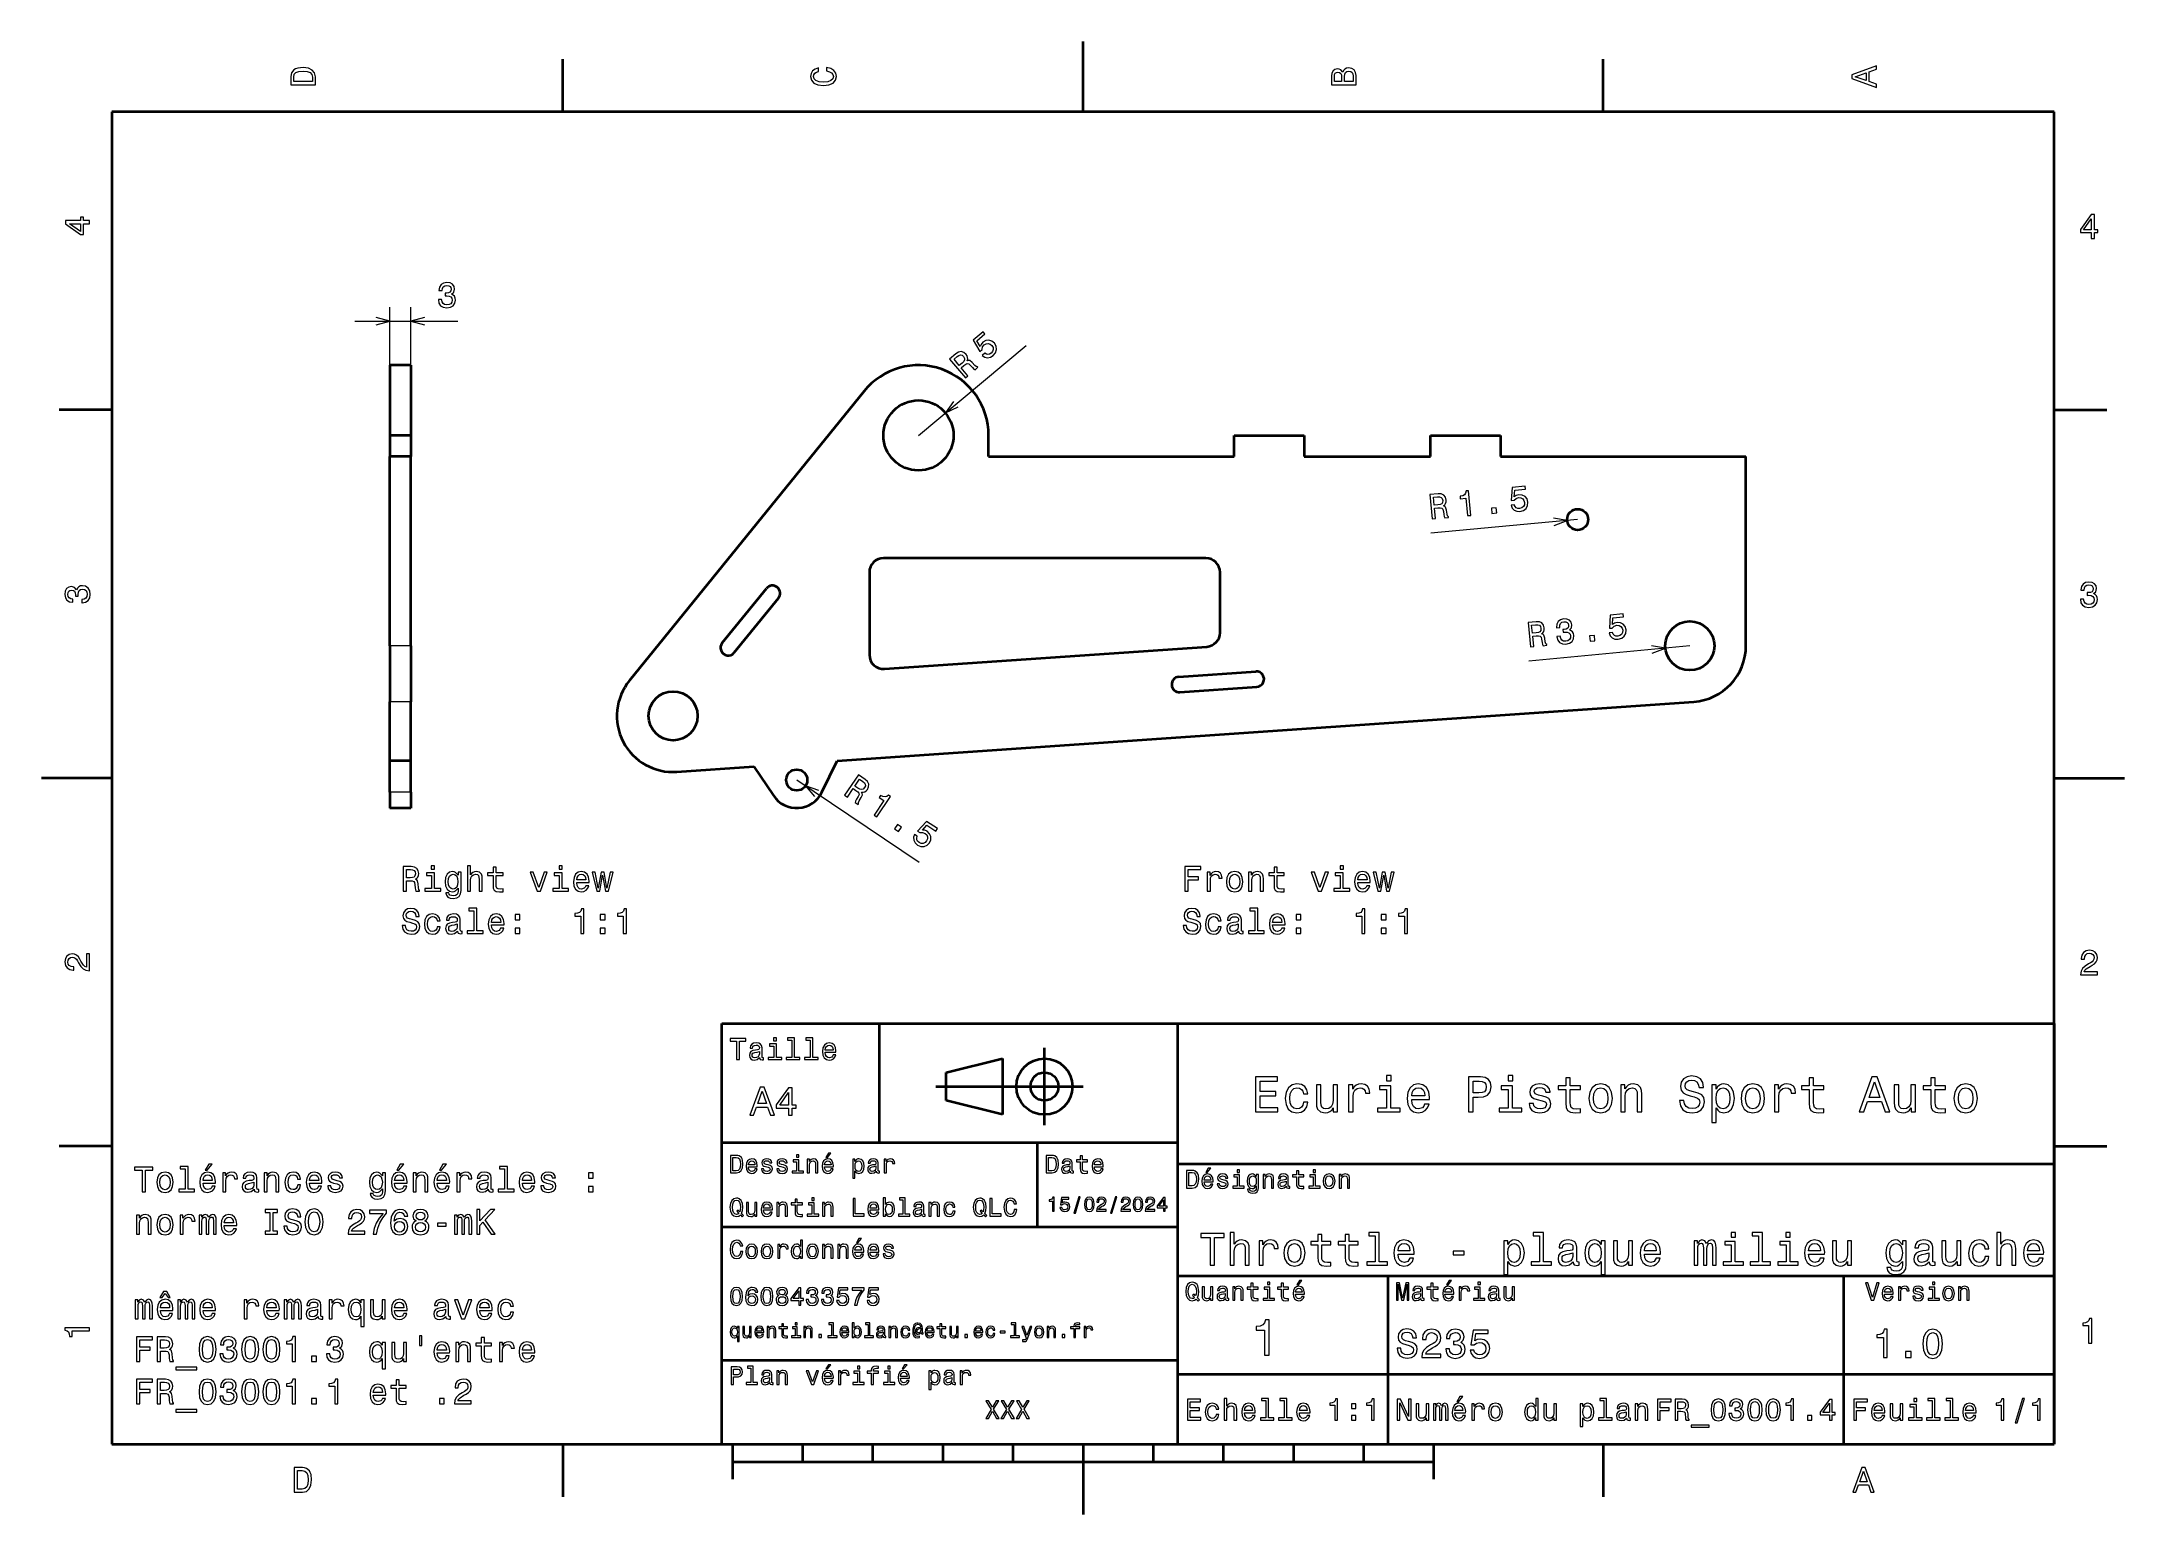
# Model space of a CAD drawing. Extents: x 0 to 297, y 0 to 210.
import ezdxf

# ---------------------------------------------------------------- set-up
doc = ezdxf.new("R2010")
doc.units = 0

msp = doc.modelspace()

# ---------------------------------------------------------------- linework, layer by layer
at = {"color": 7, "lineweight": 35, "ltscale": 0.25}
for p, q in [((148.5, 200), (148.5, 210)), ((49.651112, 163.855637), (49.651112, 153.855637)), ((52.651112, 163.855637), (52.651112, 153.855637)), ((170.038925, 153.855637), (180.038925, 153.855637)), ((198.038925, 153.855637), (208.038925, 153.855637)), ((97.055923, 124.258606), (103.353119, 132.02684)), ((98.764923, 122.87323), (105.062119, 130.641449)), ((10, 105), (0, 105)), ((287, 105), (297, 105)), ((192, 10), (192, 20)), ((148.5, 10), (148.5, 0))]:
    msp.add_line(p, q, dxfattribs=at)
at = {"color": 7, "lineweight": 35, "ltscale": 0.1875}
for p, q in [((74.300003, 200), (74.300003, 207.5)), ((222.699997, 200), (222.699997, 207.5)), ((10, 157.5), (2.5, 157.5)), ((287, 157.5), (294.5, 157.5)), ((10, 52.5), (2.5, 52.5)), ((287, 52.5), (294.5, 52.5)), ((74.300003, 10), (74.300003, 2.5)), ((222.699997, 10), (222.699997, 2.5))]:
    msp.add_line(p, q, dxfattribs=at)
at = {"color": 7, "lineweight": 35}
for p, q in [((287, 200), (10, 200)), ((10, 200), (10, 10)), ((287, 10), (287, 200)), ((117.270699, 160.152832), (83.824341, 118.893394)), ((49.651112, 123.855637), (49.651112, 150.855637)), ((52.651112, 123.855637), (52.651112, 150.855637)), ((135.038925, 150.855637), (170.038925, 150.855637)), ((208.038925, 150.855637), (243.038925, 150.855637)), ((243.038925, 123.855637), (243.038925, 150.855637)), ((166.038925, 136.355637), (120.038925, 136.355637)), ((120.176529, 120.554779), (166.176529, 123.727196)), ((113.463211, 107.452103), (235.58934, 115.874596)), ((97, 10), (97, 70)), ((97, 70), (287, 70)), ((162, 10), (162, 70)), ((287, 70), (287, 10)), ((127.5, 61), (148.5, 61)), ((97, 53), (162, 53)), ((162, 50), (287, 50)), ((97, 41), (162, 41)), ((162, 34), (287, 34)), ((257, 10), (257, 34)), ((97, 22), (162, 22)), ((162, 20), (287, 20)), ((10, 10), (287, 10)), ((97, 10), (287, 10)), ((98.5, 7.5), (198.5, 7.5))]:
    msp.add_line(p, q, dxfattribs=at)
at = {"color": 7, "lineweight": 13, "ltscale": 0.367752}
msp.add_line((44.651112, 170.131897), (59.361183, 170.131897), dxfattribs=at)
at = {"color": 7, "lineweight": 13, "ltscale": 0.481907}
for p, q in [((49.651112, 152.855637), (49.651112, 172.131897)), ((52.651112, 152.855637), (52.651112, 172.131897))]:
    msp.add_line(p, q, dxfattribs=at)
at = {"color": 7, "lineweight": 13, "ltscale": 0.5}
msp.add_line((125.038925, 153.855637), (140.378098, 166.68956), dxfattribs=at)
at = {"color": 7, "lineweight": 35, "ltscale": 0.075}
for p, q in [((52.651112, 163.855637), (49.651112, 163.855637)), ((52.651112, 153.855637), (49.651112, 153.855637)), ((49.651112, 153.855637), (49.651112, 150.855637)), ((52.651112, 153.855637), (52.651112, 150.855637)), ((135.038925, 150.855637), (135.038925, 153.855637)), ((170.038925, 150.855637), (170.038925, 153.855637)), ((180.038925, 153.855637), (180.038925, 150.855637)), ((198.038925, 150.855637), (198.038925, 153.855637)), ((208.038925, 153.855637), (208.038925, 150.855637)), ((52.651112, 150.855637), (49.651112, 150.855637)), ((52.651112, 107.452103), (49.651112, 107.452103)), ((52.651112, 100.717155), (49.651112, 100.717155))]:
    msp.add_line(p, q, dxfattribs=at)
at = {"color": 7, "lineweight": 35, "ltscale": 0.45}
msp.add_line((180.038925, 150.855637), (198.038925, 150.855637), dxfattribs=at)
at = {"color": 7, "lineweight": 13}
for p, q in [((219.038925, 141.855637), (198.084274, 139.917511)), ((235.038925, 123.855637), (212.098953, 121.66745)), ((107.673569, 104.717155), (125.142578, 92.983124))]:
    msp.add_line(p, q, dxfattribs=at)
at = {"color": 7, "lineweight": 35, "ltscale": 0.29514}
msp.add_line((118.038925, 134.355637), (118.038925, 122.550041), dxfattribs=at)
at = {"color": 7, "lineweight": 35, "ltscale": 0.215829}
msp.add_line((168.038925, 125.722458), (168.038925, 134.355637), dxfattribs=at)
at = {"color": 7, "lineweight": 13, "ltscale": 0.075}
for p, q in [((52.651112, 123.855637), (49.651112, 123.855637)), ((52.651112, 115.874596), (49.651112, 115.874596)), ((52.651112, 102.960236), (49.651112, 102.960236))]:
    msp.add_line(p, q, dxfattribs=at)
at = {"color": 7, "lineweight": 35, "ltscale": 0.199526}
for p, q in [((49.651112, 123.855637), (49.651112, 115.874596)), ((52.651112, 123.855637), (52.651112, 115.874596))]:
    msp.add_line(p, q, dxfattribs=at)
at = {"color": 7, "lineweight": 35, "ltscale": 0.275}
for p, q in [((162.170624, 119.431664), (173.144562, 120.188484)), ((162.321991, 117.236877), (173.295929, 117.993698)), ((90.58934, 105.874596), (101.563278, 106.631416)), ((143, 55.5), (143, 66.5))]:
    msp.add_line(p, q, dxfattribs=at)
at = {"color": 7, "lineweight": 35, "ltscale": 0.210562}
for p, q in [((49.651112, 107.452103), (49.651112, 115.874596)), ((52.651112, 107.452103), (52.651112, 115.874596))]:
    msp.add_line(p, q, dxfattribs=at)
at = {"color": 7, "lineweight": 35, "ltscale": 0.112297}
for p, q in [((49.651112, 102.960236), (49.651112, 107.452103)), ((52.651112, 102.960236), (52.651112, 107.452103))]:
    msp.add_line(p, q, dxfattribs=at)
at = {"color": 7, "lineweight": 35, "ltscale": 0.125}
for p, q in [((111.267059, 102.960236), (113.463211, 107.452103)), ((101.563278, 106.631416), (104.35527, 102.483551)), ((98.5, 10), (98.5, 5)), ((198.5, 10), (198.5, 5))]:
    msp.add_line(p, q, dxfattribs=at)
at = {"color": 7, "lineweight": 35, "ltscale": 0.056077}
for p, q in [((49.651112, 102.960236), (49.651112, 100.717155)), ((52.651112, 102.960236), (52.651112, 100.717155))]:
    msp.add_line(p, q, dxfattribs=at)
at = {"color": 7, "lineweight": 35, "ltscale": 0.425}
msp.add_line((119.5, 53), (119.5, 70), dxfattribs=at)
at = {"color": 7, "lineweight": 35, "ltscale": 0.206155}
for p, q in [((129, 63), (137, 65)), ((137, 57), (129, 59))]:
    msp.add_line(p, q, dxfattribs=at)
at = {"color": 7, "lineweight": 35, "ltscale": 0.1}
msp.add_line((129, 59), (129, 63), dxfattribs=at)
at = {"color": 7, "lineweight": 35, "ltscale": 0.2}
msp.add_line((137, 65), (137, 57), dxfattribs=at)
at = {"color": 7, "lineweight": 35, "ltscale": 0.3}
msp.add_line((142, 41), (142, 53), dxfattribs=at)
at = {"color": 7, "lineweight": 35, "ltscale": 0.35}
msp.add_line((192, 20), (192, 34), dxfattribs=at)
at = {"color": 7, "lineweight": 35, "ltscale": 0.0625}
for p, q in [((108.5, 10), (108.5, 7.5)), ((118.5, 10), (118.5, 7.5)), ((128.5, 10), (128.5, 7.5)), ((138.5, 10), (138.5, 7.5)), ((158.5, 10), (158.5, 7.5)), ((168.5, 10), (168.5, 7.5)), ((178.5, 10), (178.5, 7.5)), ((188.5, 10), (188.5, 7.5))]:
    msp.add_line(p, q, dxfattribs=at)
at = {"color": 7, "lineweight": 13}
for points in [[(35.533215, 204.994965), (35.533215, 203.829971), (39.033215, 203.829971), (39.033215, 204.994965), (38.922264, 205.544678), (38.584366, 205.953171), (38.034657, 206.205338), (37.283215, 206.296112), (36.516644, 206.215424), (36.21405, 206.114563), (35.971977, 205.973343), (35.644165, 205.56485), (35.563473, 205.297562)], [(35.951801, 204.959656), (36.027451, 205.342941), (36.259438, 205.605194), (36.672985, 205.761536), (37.283215, 205.811966), (37.873272, 205.756485), (38.286816, 205.600143), (38.533936, 205.332855), (38.614628, 204.959656), (38.614628, 204.298996), (35.951801, 204.298996)], [(111.93206, 205.817017), (112.35569, 205.716141), (112.658287, 205.549713), (112.844887, 205.317734), (112.905403, 205.045395), (112.814629, 204.71759), (112.54229, 204.460388), (112.098488, 204.28891), (111.483215, 204.233429), (110.872986, 204.28891), (110.424141, 204.455338), (110.151802, 204.71254), (110.055984, 205.045395), (110.106415, 205.287476), (110.247627, 205.494247), (110.474571, 205.655624), (110.787247, 205.766571), (110.787247, 206.245682), (110.308144, 206.094391), (109.94503, 205.832138), (109.718086, 205.474075), (109.637398, 205.045395), (109.763474, 204.510818), (110.116501, 204.10231), (110.696472, 203.840057), (111.483215, 203.749283), (112.269958, 203.840057), (112.84993, 204.10231), (113.208, 204.510818), (113.329041, 205.045395), (113.233215, 205.51442), (112.965927, 205.892654), (112.527161, 206.159943), (111.93206, 206.301163)], [(185.542007, 205.630417), (185.249496, 205.983429), (185.052811, 206.074219), (184.81073, 206.104477), (184.432495, 206.03891), (184.160156, 205.842224), (183.993729, 205.524506), (183.933212, 205.080704), (183.933212, 203.835022), (187.433212, 203.835022), (187.433212, 205.151306), (187.36261, 205.620331), (187.155838, 205.968307), (186.828018, 206.185165), (186.384216, 206.260818), (186.08667, 206.215424), (185.839554, 206.094391), (185.65799, 205.897705)], [(185.385666, 204.984879), (185.385666, 204.298996), (184.351807, 204.298996), (184.351807, 205.025223), (184.382065, 205.297562), (184.472839, 205.489197), (184.629181, 205.605194), (184.86116, 205.645538), (185.093155, 205.600143), (185.254532, 205.479111), (185.355408, 205.272339)], [(187.014618, 205.095825), (187.014618, 204.298996), (185.809296, 204.298996), (185.809296, 205.050446), (185.844589, 205.368164), (185.9505, 205.595108), (186.132065, 205.731277), (186.394302, 205.776657), (186.671692, 205.731277), (186.863327, 205.605194), (186.979324, 205.393372)], [(261.633209, 203.466858), (261.633209, 203.930847), (260.604401, 204.298996), (260.604401, 205.695969), (261.633209, 206.064133), (261.633209, 206.538193), (258.128174, 205.257217), (258.128174, 204.742798)], [(260.17572, 204.460388), (258.632477, 205), (260.17572, 205.539627)], [(6.833213, 184.02739), (6.833213, 184.481277), (5.965778, 184.481277), (5.965778, 184.98056), (5.56232, 184.98056), (5.56232, 184.481277), (3.408862, 184.481277), (3.408862, 184.022339), (5.521974, 182.489197), (5.965778, 182.489197), (5.965778, 184.02739)], [(292.277374, 181.916794), (292.731262, 181.916794), (292.731262, 182.784225), (293.23056, 182.784225), (293.23056, 183.187683), (292.731262, 183.187683), (292.731262, 185.341141), (292.272339, 185.341141), (290.739197, 183.228027), (290.739197, 182.784225), (292.277374, 182.784225)], [(291.162842, 183.187683), (292.277374, 184.756134), (292.277374, 183.187683)], [(5.56232, 182.912827), (3.993876, 184.02739), (5.56232, 184.02739)], [(56.572281, 173.231323), (56.572281, 173.196014), (56.652969, 172.711868), (56.890003, 172.348755), (57.263203, 172.116776), (57.757439, 172.031036), (58.281933, 172.116776), (58.675304, 172.338669), (58.927467, 172.691696), (59.018246, 173.145584), (58.977898, 173.443146), (58.866947, 173.685211), (58.68539, 173.871811), (58.443317, 174.00798), (58.771126, 174.280319), (58.887123, 174.714035), (58.811474, 175.107407), (58.594612, 175.404953), (58.241589, 175.591553), (57.757439, 175.65712), (57.303547, 175.576431), (56.955566, 175.354523), (56.728619, 175.001495), (56.652969, 174.532471), (56.652969, 174.497177), (57.101818, 174.497177), (57.142166, 174.819946), (57.273289, 175.051926), (57.485104, 175.193146), (57.782654, 175.243576), (58.044903, 175.203232), (58.236546, 175.097321), (58.352539, 174.925842), (58.397926, 174.693863), (58.352539, 174.446747), (58.231503, 174.280319), (58.019684, 174.179443), (57.732224, 174.1492), (57.535538, 174.154236), (57.535538, 173.755814), (57.782654, 173.7659), (58.100376, 173.72052), (58.33741, 173.599487), (58.478619, 173.402802), (58.529053, 173.145584), (58.473576, 172.853088), (58.327324, 172.63623), (58.095333, 172.500061), (57.787697, 172.454666), (57.469975, 172.505096), (57.237984, 172.656403), (57.091732, 172.898468), (57.036255, 173.231323)], [(134.139832, 165.268036), (134.490295, 165.022064), (134.886932, 164.93309), (135.294891, 165.011383), (135.69928, 165.251099), (136.031677, 165.647568), (136.17868, 166.092773), (136.119659, 166.556274), (135.869522, 167.004562), (135.502808, 167.309265), (135.080902, 167.436279), (134.638702, 167.375366), (134.208496, 167.127197), (133.95723, 166.838074), (133.839691, 166.522736), (133.342804, 167.336655), (134.518677, 168.320465), (134.253296, 168.637634), (132.818298, 167.436996), (133.796478, 165.835602), (134.105927, 166.094498), (134.178162, 166.463989), (134.409363, 166.769226), (134.692505, 166.933792), (134.985596, 166.968597), (135.264084, 166.879395), (135.510513, 166.67131), (135.671844, 166.392029), (135.70665, 166.098938), (135.617432, 165.820465), (135.409363, 165.574036), (135.181702, 165.429581), (134.948685, 165.385864), (134.716141, 165.428024), (134.499542, 165.569)], [(131.726807, 162.058945), (132.086548, 162.359909), (131.138321, 163.493225), (131.505768, 163.800659), (131.786255, 164.015594), (132.00174, 164.103836), (132.20137, 164.053864), (132.430984, 163.858017), (132.741577, 163.526077), (132.955719, 163.317291), (133.115417, 163.220749), (133.521545, 163.560547), (133.460052, 163.634048), (133.280487, 163.667908), (133.081253, 163.843155), (132.691711, 164.253708), (132.357361, 164.51973), (132.184265, 164.545868), (131.983521, 164.502853), (132.057343, 164.729004), (132.052368, 164.955002), (131.979599, 165.183441), (131.831284, 165.407852), (131.50528, 165.687454), (131.146698, 165.801682), (130.768433, 165.735077), (130.378235, 165.49411), (129.480881, 164.743301)], [(130.552765, 165.081192), (130.808121, 165.255386), (131.035919, 165.32106), (131.253632, 165.273056), (131.466431, 165.089447), (131.615448, 164.832733), (131.624298, 164.609985), (131.504608, 164.391495), (131.277115, 164.168274), (130.863251, 163.821991), (130.115677, 164.715485)], [(198.291779, 141.945236), (198.758804, 141.988434), (198.622711, 143.459808), (199.099777, 143.503937), (199.452698, 143.521393), (199.680161, 143.471527), (199.81601, 143.31694), (199.893631, 143.025299), (199.960541, 142.575668), (200.018082, 142.282166), (200.094604, 142.111984), (200.621887, 142.160751), (200.613068, 142.256165), (200.484558, 142.386093), (200.420227, 142.643509), (200.333054, 143.202698), (200.209137, 143.611603), (200.081558, 143.731491), (199.891937, 143.810181), (200.081207, 143.954315), (200.205566, 144.143082), (200.275513, 144.372406), (200.281036, 144.641342), (200.171707, 145.056671), (199.941574, 145.354462), (199.592484, 145.514633), (199.134491, 145.538116), (197.969421, 145.430359)], [(203.340118, 142.412155), (203.797089, 142.454437), (203.472427, 145.964661), (203.130951, 145.933075), (203.068878, 145.618393), (202.907135, 145.395767), (202.64209, 145.24971), (202.264145, 145.174225), (202.297119, 144.817688), (203.110657, 144.892929)], [(209.541321, 143.902435), (209.68988, 143.50087), (209.965683, 143.20224), (210.345825, 143.034805), (210.814804, 143.002213), (211.313644, 143.139511), (211.687607, 143.422272), (211.902466, 143.837204), (211.951431, 144.348206), (211.822861, 144.807343), (211.547913, 145.151642), (211.149445, 145.352829), (210.654434, 145.393143), (210.283371, 145.298035), (210.007446, 145.105377), (210.061188, 146.057465), (211.587814, 146.198669), (211.549728, 146.610458), (209.686646, 146.438126), (209.581375, 144.56456), (209.983124, 144.60173), (210.252548, 144.864685), (210.616272, 144.984436), (210.94278, 144.958908), (211.203705, 144.820984), (211.382141, 144.58931), (211.466644, 144.278046), (211.440659, 143.956558), (211.302719, 143.695633), (211.071045, 143.517197), (210.759796, 143.432693), (210.490387, 143.443237), (210.273804, 143.539688), (210.10643, 143.706543), (210.008347, 143.945633)], [(199.043396, 145.099182), (199.352509, 145.097382), (199.577271, 145.021942), (199.729126, 144.858719), (199.799866, 144.5867), (199.776581, 144.290802), (199.657257, 144.102493), (199.434616, 143.990738), (199.12056, 143.936371), (198.583221, 143.886673), (198.475937, 145.046707)], [(206.804138, 142.732559), (207.497147, 142.796661), (207.427948, 143.544907), (206.73494, 143.480804)], [(5.73379, 129.979111), (5.769093, 129.979111), (6.253242, 130.059799), (6.616354, 130.296829), (6.848343, 130.670029), (6.934078, 131.164276), (6.848343, 131.688766), (6.626441, 132.082138), (6.273415, 132.334305), (5.819525, 132.425079), (5.521974, 132.384735), (5.279899, 132.273788), (5.0933, 132.092224), (4.957133, 131.850143), (4.684798, 132.177963), (4.251081, 132.293961), (3.857709, 132.218307), (3.560158, 132.00145), (3.373559, 131.648422), (3.307997, 131.164276), (3.388689, 130.710388), (3.610591, 130.362396), (3.963617, 130.135452), (4.432637, 130.059799), (4.46794, 130.059799), (4.46794, 130.508652), (4.145173, 130.548996), (3.913184, 130.680115), (3.771974, 130.891937), (3.721542, 131.189484), (3.761888, 131.451736), (3.867795, 131.643372), (4.039265, 131.759369), (4.271254, 131.804764), (4.518372, 131.759369), (4.684798, 131.638336), (4.785663, 131.426514), (4.815922, 131.139053), (4.810879, 130.942368), (5.209294, 130.942368), (5.199208, 131.189484), (5.244596, 131.507217), (5.365634, 131.744247), (5.56232, 131.885452), (5.819525, 131.935883), (6.112032, 131.880417), (6.328891, 131.734161), (6.465058, 131.502167), (6.510447, 131.194534), (6.460014, 130.876801), (6.308718, 130.644821), (6.066643, 130.498566), (5.73379, 130.443085)], [(290.729126, 130.51622), (290.729126, 130.480911), (290.809814, 129.996765), (291.046844, 129.633652), (291.420044, 129.401657), (291.914276, 129.315933), (292.438782, 129.401657), (292.832153, 129.623566), (293.08429, 129.976593), (293.175079, 130.430481), (293.134735, 130.728027), (293.023773, 130.970108), (292.842224, 131.156708), (292.600159, 131.292877), (292.927948, 131.565216), (293.043945, 131.998932), (292.968292, 132.392303), (292.751434, 132.68985), (292.398407, 132.87645), (291.914276, 132.942017), (291.460388, 132.861313), (291.112396, 132.63942), (290.885468, 132.286392), (290.809814, 131.817368), (290.809814, 131.782074), (291.258636, 131.782074), (291.299011, 132.104828), (291.430115, 132.336823), (291.641937, 132.478027), (291.939484, 132.528473), (292.201721, 132.488113), (292.393372, 132.382217), (292.509369, 132.210739), (292.554749, 131.97876), (292.509369, 131.731628), (292.388336, 131.565216), (292.176514, 131.46434), (291.889069, 131.434082), (291.692383, 131.439133), (291.692383, 131.04071), (291.939484, 131.050797), (292.257202, 131.005417), (292.494232, 130.884369), (292.635468, 130.687683), (292.685883, 130.430481), (292.630402, 130.13797), (292.484161, 129.921112), (292.252167, 129.784943), (291.944519, 129.739563), (291.626801, 129.789993), (291.394806, 129.941284), (291.248566, 130.183365), (291.193085, 130.51622)], [(223.544525, 125.685257), (223.694244, 125.284119), (223.970886, 124.986275), (224.351517, 124.819939), (224.820587, 124.788689), (225.319031, 124.927429), (225.692169, 125.211258), (225.905838, 125.626801), (225.953339, 126.137939), (225.823456, 126.596703), (225.547516, 126.940201), (225.148483, 127.140251), (224.653351, 127.179146), (224.282562, 127.082985), (224.007187, 126.889534), (224.058212, 127.841766), (225.584412, 127.98735), (225.545151, 128.399017), (223.682571, 128.221359), (223.582672, 126.347496), (223.984314, 126.385803), (224.252991, 126.649544), (224.616364, 126.770325), (224.942932, 126.74575), (225.204254, 126.608566), (225.383362, 126.377403), (225.46875, 126.066383), (225.443695, 125.744827), (225.306519, 125.483505), (225.075348, 125.304405), (224.764343, 125.219009), (224.494904, 125.228775), (224.278046, 125.324608), (224.110199, 125.490982), (224.011414, 125.729797)], [(212.300644, 123.69577), (212.767548, 123.740303), (212.627228, 125.211288), (213.104172, 125.25679), (213.457031, 125.275246), (213.684647, 125.226028), (213.820938, 125.071854), (213.899399, 124.780434), (213.96759, 124.330986), (214.02597, 124.037659), (214.102982, 123.867691), (214.630127, 123.917969), (214.621033, 124.013359), (214.492142, 124.142914), (214.427078, 124.400146), (214.338303, 124.959084), (214.213211, 125.367638), (214.085281, 125.48716), (213.895447, 125.565308), (214.08429, 125.709976), (214.208115, 125.899094), (214.277405, 126.128616), (214.28215, 126.397568), (214.171631, 126.812584), (213.940643, 127.109718), (213.591095, 127.26889), (213.133041, 127.291054), (211.968292, 127.179947)], [(213.043213, 126.851868), (213.352325, 126.850952), (213.577301, 126.776154), (213.729614, 126.613373), (213.801147, 126.34156), (213.778717, 126.045586), (213.659927, 125.856941), (213.437607, 125.744537), (213.123703, 125.68927), (212.586517, 125.638031), (212.475891, 126.797752)], [(216.068436, 125.159584), (216.071793, 125.124435), (216.19809, 124.650139), (216.468536, 124.311172), (216.862076, 124.115669), (217.362213, 124.077255), (217.876205, 124.21241), (218.246719, 124.470657), (218.464218, 124.846039), (218.51149, 125.306496), (218.443069, 125.598869), (218.309631, 125.829315), (218.111176, 125.997833), (217.857269, 126.110397), (218.157745, 126.412628), (218.232025, 126.8554), (218.11937, 127.239807), (217.875229, 127.515427), (217.506088, 127.667664), (217.017899, 127.686951), (216.573715, 127.563522), (216.248383, 127.309586), (216.055984, 126.9366), (216.025208, 126.462517), (216.028564, 126.427376), (216.475388, 126.469994), (216.484894, 126.795135), (216.593399, 127.038528), (216.790848, 127.199211), (217.082275, 127.277672), (217.347168, 127.262405), (217.547989, 127.175179), (217.679749, 127.015495), (217.746964, 126.788864), (217.725235, 126.538559), (217.62056, 126.361389), (217.419281, 126.240868), (217.135986, 126.183441), (216.939713, 126.169792), (216.977539, 125.773178), (217.22258, 125.806679), (217.543182, 125.791672), (217.790634, 125.69368), (217.94989, 125.511292), (218.024506, 125.26004), (217.997055, 124.963593), (217.872055, 124.733826), (217.654053, 124.576241), (217.352112, 124.501846), (217.031036, 124.521881), (216.785736, 124.650467), (216.617157, 124.877556), (216.530319, 125.203644)], [(220.810715, 124.507523), (221.50354, 124.573608), (221.43219, 125.321655), (220.739365, 125.255569)], [(114.511032, 102.533691), (114.900375, 102.272171), (115.724312, 103.498802), (116.122025, 103.231659), (116.406647, 103.022247), (116.551476, 102.839905), (116.559158, 102.634262), (116.435104, 102.359146), (116.202957, 101.968307), (116.062164, 101.70443), (116.013977, 101.524155), (116.453552, 101.228897), (116.506981, 101.308441), (116.489433, 101.490334), (116.602165, 101.73053), (116.887817, 102.219093), (117.050049, 102.61438), (117.026871, 102.787903), (116.929588, 102.968674), (117.167351, 102.960861), (117.382988, 103.028641), (117.582077, 103.162231), (117.756233, 103.367241), (117.933838, 103.75827), (117.943542, 104.134506), (117.774094, 104.479187), (117.433868, 104.786697), (116.462608, 105.439095)], [(117.085999, 104.50396), (117.324501, 104.307304), (117.451088, 104.106842), (117.465698, 103.884392), (117.348709, 103.62883), (117.143745, 103.414139), (116.932289, 103.343536), (116.689095, 103.397537), (116.411293, 103.553757), (115.963341, 103.854652), (116.612923, 104.821724)], [(118.719627, 99.706757), (119.100594, 99.450867), (121.066231, 102.377197), (120.781548, 102.56842), (120.53466, 102.363663), (120.268646, 102.293251), (119.970901, 102.347443), (119.630234, 102.527664), (119.43058, 102.230423), (120.108788, 101.774872)], [(121.607445, 97.766998), (122.185173, 97.378937), (122.604172, 98.002716), (122.026443, 98.390778)], [(124.468376, 96.944931), (124.329887, 96.539772), (124.355057, 96.134048), (124.543999, 95.764114), (124.886971, 95.442612), (125.36042, 95.233948), (125.828941, 95.216934), (126.257607, 95.402878), (126.618355, 95.768089), (126.808708, 96.205231), (126.813034, 96.645828), (126.631218, 97.053497), (126.272942, 97.39743), (125.925209, 97.558105), (125.5896, 97.583054), (126.232674, 98.287178), (127.505356, 97.432312), (127.735947, 97.775604), (126.18277, 98.818878), (124.917671, 97.432922), (125.252594, 97.207962), (125.627571, 97.241623), (125.985176, 97.104698), (126.222176, 96.878677), (126.337326, 96.606918), (126.329315, 96.314606), (126.198204, 96.019928), (125.974998, 95.787109), (125.703239, 95.671967), (125.410927, 95.679977), (125.116249, 95.811081), (124.914047, 95.989426), (124.807083, 96.201012), (124.782722, 96.436081), (124.857719, 96.683403)], [(51.544483, 88.860527), (52.013504, 88.860527), (52.013504, 90.338196), (52.492611, 90.338196), (52.845634, 90.323067), (53.067539, 90.252457), (53.188576, 90.086029), (53.239006, 89.788483), (53.264225, 89.334587), (53.294483, 89.037041), (53.355003, 88.860527), (53.884541, 88.860527), (53.884541, 88.956345), (53.768547, 89.097557), (53.728203, 89.35981), (53.692898, 89.924644), (53.607162, 90.343239), (53.491169, 90.474358), (53.309612, 90.570183), (53.511341, 90.696259), (53.652554, 90.872772), (53.743332, 91.094681), (53.77359, 91.361969), (53.702984, 91.785599), (53.501255, 92.103325), (53.168404, 92.294968), (52.714512, 92.360527), (51.544483, 92.360527)], [(56.032955, 92.481567), (55.563934, 92.481567), (55.563934, 91.977242), (56.032955, 91.977242)], [(60.733246, 88.860527), (61.177048, 88.860527), (61.177048, 90.423927), (61.222439, 90.781998), (61.36869, 91.044243), (61.595634, 91.205627), (61.898232, 91.266144), (62.140305, 91.215714), (62.291603, 91.079544), (62.367249, 90.8526), (62.392467, 90.550011), (62.392467, 88.860527), (62.836269, 88.860527), (62.836269, 90.640785), (62.816097, 90.998856), (62.725319, 91.29641), (62.427769, 91.568741), (61.963791, 91.664558), (61.711632, 91.629257), (61.494774, 91.53344), (61.313217, 91.382141), (61.177048, 91.175369), (61.177048, 92.481567), (60.733246, 92.481567)], [(64.364365, 91.099724), (64.364365, 89.743095), (64.39463, 89.304329), (64.535835, 89.00174), (64.81826, 88.825226), (65.297363, 88.764709), (65.821861, 88.789925), (65.821861, 89.17321), (65.438576, 89.142944), (65.090591, 89.183296), (64.903992, 89.309372), (64.823303, 89.521187), (64.808174, 89.818741), (64.808174, 91.099724), (65.821861, 91.099724), (65.821861, 91.477959), (64.808174, 91.477959), (64.808174, 92.269753), (64.364365, 92.269753), (64.364365, 91.477959), (63.597797, 91.477959), (63.597797, 91.099724)], [(74.2491, 92.481567), (73.780075, 92.481567), (73.780075, 91.977242), (74.2491, 91.977242)], [(163.023071, 88.860527), (163.492096, 88.860527), (163.492096, 90.469315), (164.964722, 90.469315), (164.964722, 90.887901), (163.492096, 90.887901), (163.492096, 91.936897), (165.302612, 91.936897), (165.302612, 92.360527), (163.023071, 92.360527)], [(175.752182, 91.099724), (175.752182, 89.743095), (175.78244, 89.304329), (175.923645, 89.00174), (176.20607, 88.825226), (176.685181, 88.764709), (177.209671, 88.789925), (177.209671, 89.17321), (176.826385, 89.142944), (176.478409, 89.183296), (176.291809, 89.309372), (176.211121, 89.521187), (176.195984, 89.818741), (176.195984, 91.099724), (177.209671, 91.099724), (177.209671, 91.477959), (176.195984, 91.477959), (176.195984, 92.269753), (175.752182, 92.269753), (175.752182, 91.477959), (174.985611, 91.477959), (174.985611, 91.099724)], [(185.636902, 92.481567), (185.167892, 92.481567), (185.167892, 91.977242), (185.636902, 91.977242)], [(52.583389, 91.931854), (52.891026, 91.901596), (53.107883, 91.805771), (53.244049, 91.629257), (53.28944, 91.351883), (53.239006, 91.059372), (53.10284, 90.882858), (52.870853, 90.792084), (52.553127, 90.766869), (52.013504, 90.766869), (52.013504, 91.931854)], [(56.017826, 89.233727), (56.017826, 91.477959), (54.878056, 91.477959), (54.878056, 91.099724), (55.57402, 91.099724), (55.57402, 89.233727), (54.666241, 89.233727), (54.666241, 88.860527), (56.935692, 88.860527), (56.935692, 89.233727)], [(59.80529, 88.981567), (59.80529, 91.568741), (59.38166, 91.568741), (59.38166, 91.129982), (59.033676, 91.528397), (58.821861, 91.629257), (58.584831, 91.664558), (58.156155, 91.563698), (57.823303, 91.281273), (57.606445, 90.827385), (57.530796, 90.217155), (57.606445, 89.601883), (57.823303, 89.147987), (58.156155, 88.860527), (58.584831, 88.764709), (58.826904, 88.800011), (59.028633, 88.890785), (59.38166, 89.274071), (59.38166, 88.890785), (59.341312, 88.588196), (59.230362, 88.37133), (59.018547, 88.245255), (58.700825, 88.199867), (58.423447, 88.230125), (58.226761, 88.305771), (58.110767, 88.436897), (58.075462, 88.613411), (57.64679, 88.613411), (57.64679, 88.593239), (57.712349, 88.27047), (57.914082, 88.028397), (58.236847, 87.872055), (58.675606, 87.816582), (59.200104, 87.892227), (59.548088, 88.104042), (59.744774, 88.472198)], [(57.989727, 90.217155), (58.035118, 90.666), (58.171284, 90.998856), (58.383099, 91.195541), (58.66552, 91.266144), (58.96307, 91.195541), (59.184975, 90.998856), (59.32114, 90.666), (59.371574, 90.217155), (59.32114, 89.758224), (59.184975, 89.430412), (58.96307, 89.228683), (58.66552, 89.163124), (58.383099, 89.228683), (58.171284, 89.430412), (58.035118, 89.763268)], [(70.653275, 88.860527), (71.122292, 88.860527), (72.110764, 91.568741), (71.651833, 91.568741), (70.890305, 89.385025), (70.113647, 91.568741), (69.649673, 91.568741)], [(74.233963, 89.233727), (74.233963, 91.477959), (73.094193, 91.477959), (73.094193, 91.099724), (73.790161, 91.099724), (73.790161, 89.233727), (72.882385, 89.233727), (72.882385, 88.860527), (75.151833, 88.860527), (75.151833, 89.233727)], [(76.301689, 90.086029), (78.076904, 90.086029), (78.081947, 90.292801), (78.001259, 90.872772), (77.779358, 91.306496), (77.426331, 91.568741), (76.957306, 91.664558), (76.498375, 91.563698), (76.145348, 91.281273), (75.918404, 90.822342), (75.837708, 90.217155), (75.913361, 89.59684), (76.140305, 89.142944), (76.488289, 88.860527), (76.942177, 88.764709), (77.335548, 88.830269), (77.658318, 89.00174), (77.895348, 89.274071), (78.031517, 89.637184), (77.592758, 89.637184), (77.501976, 89.435455), (77.37085, 89.284157), (76.99765, 89.163124), (76.71019, 89.218597), (76.493332, 89.395111), (76.352119, 89.682571), (76.301689, 90.0709)], [(76.301689, 90.459229), (76.357162, 90.807213), (76.493332, 91.064415), (76.700104, 91.220757), (76.972443, 91.27623), (77.239731, 91.220757), (77.446503, 91.064415), (77.572586, 90.807213), (77.617973, 90.459229)], [(79.589874, 88.860527), (79.993332, 91.16024), (80.39679, 88.860527), (80.820419, 88.860527), (81.48613, 91.568741), (81.057449, 91.568741), (80.608604, 89.269028), (80.21019, 91.568741), (79.771431, 91.568741), (79.373016, 89.269028), (78.924164, 91.568741), (78.500534, 91.568741), (79.166245, 88.860527)], [(166.215439, 88.860527), (166.659241, 88.860527), (166.659241, 90.408798), (166.704636, 90.781998), (166.840805, 91.049286), (167.062698, 91.21067), (167.360245, 91.266144), (167.582153, 91.230843), (167.748581, 91.129982), (167.849442, 90.958511), (167.88475, 90.726524), (168.333588, 90.726524), (168.273071, 91.135025), (168.106644, 91.427528), (167.829269, 91.604042), (167.451035, 91.664558), (167.193817, 91.624214), (166.971924, 91.523354), (166.775238, 91.351883), (166.618896, 91.119896), (166.618896, 91.568741), (166.215439, 91.568741)], [(168.953918, 90.212112), (169.034607, 89.59684), (169.266586, 89.142944), (169.63475, 88.860527), (170.128983, 88.764709), (170.618179, 88.860527), (170.986328, 89.137901), (171.218323, 89.591797), (171.304062, 90.212112), (171.218323, 90.827385), (170.986328, 91.286316), (170.618179, 91.563698), (170.128983, 91.664558), (169.63475, 91.563698), (169.266586, 91.281273), (169.034607, 90.827385)], [(169.407806, 90.217155), (169.453186, 90.671043), (169.594406, 90.998856), (169.82135, 91.200584), (170.128983, 91.271187), (170.43158, 91.200584), (170.658524, 91.003899), (170.799728, 90.671043), (170.850159, 90.217155), (170.799728, 89.758224), (170.658524, 89.425369), (170.43158, 89.22364), (170.128983, 89.158081), (169.82135, 89.22364), (169.594406, 89.425369), (169.453186, 89.758224)], [(172.121063, 88.860527), (172.564865, 88.860527), (172.564865, 90.423927), (172.610245, 90.781998), (172.7565, 91.044243), (172.983444, 91.205627), (173.286041, 91.266144), (173.528122, 91.215714), (173.679413, 91.079544), (173.755066, 90.8526), (173.780273, 90.550011), (173.780273, 88.860527), (174.224091, 88.860527), (174.224091, 90.640785), (174.203918, 90.998856), (174.113129, 91.29641), (173.815582, 91.568741), (173.351608, 91.664558), (173.094406, 91.629257), (172.877548, 91.53344), (172.690948, 91.372055), (172.544693, 91.155197), (172.544693, 91.568741), (172.121063, 91.568741)], [(182.041092, 88.860527), (182.510101, 88.860527), (183.498581, 91.568741), (183.039642, 91.568741), (182.278122, 89.385025), (181.501465, 91.568741), (181.037491, 91.568741)], [(185.62178, 89.233727), (185.62178, 91.477959), (184.48201, 91.477959), (184.48201, 91.099724), (185.177979, 91.099724), (185.177979, 89.233727), (184.270203, 89.233727), (184.270203, 88.860527), (186.539642, 88.860527), (186.539642, 89.233727)], [(187.689499, 90.086029), (189.464722, 90.086029), (189.469757, 90.292801), (189.389069, 90.872772), (189.167175, 91.306496), (188.814148, 91.568741), (188.345123, 91.664558), (187.886185, 91.563698), (187.533157, 91.281273), (187.306213, 90.822342), (187.225525, 90.217155), (187.301178, 89.59684), (187.528122, 89.142944), (187.876099, 88.860527), (188.329987, 88.764709), (188.723358, 88.830269), (189.046127, 89.00174), (189.283157, 89.274071), (189.419327, 89.637184), (188.98056, 89.637184), (188.889786, 89.435455), (188.758667, 89.284157), (188.385468, 89.163124), (188.098007, 89.218597), (187.881149, 89.395111), (187.739929, 89.682571), (187.689499, 90.0709)], [(187.689499, 90.459229), (187.74498, 90.807213), (187.881149, 91.064415), (188.087921, 91.220757), (188.36026, 91.27623), (188.627548, 91.220757), (188.83432, 91.064415), (188.960388, 90.807213), (189.005783, 90.459229)], [(190.977692, 88.860527), (191.381149, 91.16024), (191.784607, 88.860527), (192.208237, 88.860527), (192.873932, 91.568741), (192.445267, 91.568741), (191.996414, 89.269028), (191.598007, 91.568741), (191.159241, 91.568741), (190.760834, 89.269028), (190.311981, 91.568741), (189.888351, 91.568741), (190.554047, 88.860527)], [(51.872292, 83.968597), (51.413361, 83.968597), (51.514225, 83.434013), (51.766384, 83.040642), (52.154713, 82.803612), (52.679211, 82.71788), (53.198662, 82.798569), (53.58699, 83.02047), (53.83411, 83.368454), (53.924889, 83.827385), (53.849239, 84.240929), (53.637424, 84.508224), (53.294483, 84.684738), (52.835548, 84.815857), (52.442177, 84.911682), (52.184975, 85.022629), (52.038719, 85.184013), (51.993332, 85.436172), (52.038719, 85.663124), (52.169842, 85.834595), (52.371574, 85.950584), (52.648949, 85.990929), (52.93137, 85.940498), (53.153275, 85.804329), (53.299526, 85.577385), (53.370132, 85.269753), (53.829067, 85.269753), (53.829067, 85.279839), (53.748375, 85.753899), (53.511341, 86.106926), (53.138142, 86.328827), (52.63382, 86.404472), (52.179932, 86.328827), (51.826904, 86.117012), (51.59996, 85.7892), (51.519268, 85.36557), (51.584827, 84.987328), (51.77647, 84.730125), (52.079067, 84.558655), (52.492611, 84.427528), (52.901112, 84.311539), (53.208748, 84.200584), (53.395348, 84.0392), (53.460911, 83.776955), (53.400391, 83.509666), (53.244049, 83.307938), (53.007019, 83.181854), (52.699383, 83.14151), (52.356441, 83.196983), (52.094196, 83.358368), (51.927769, 83.620613)], [(61.61581, 86.061539), (61.61581, 83.186897), (60.702984, 83.186897), (60.702984, 82.813698), (62.967392, 82.813698), (62.967392, 83.186897), (62.059612, 83.186897), (62.059612, 86.434738), (60.919846, 86.434738), (60.919846, 86.061539)], [(76.866531, 82.813698), (77.325462, 82.813698), (77.325462, 86.338913), (76.982529, 86.338913), (76.891747, 86.031281), (76.71019, 85.824509), (76.432816, 85.703468), (76.04953, 85.663124), (76.04953, 85.305054), (76.866531, 85.305054)], [(82.938576, 82.813698), (83.397507, 82.813698), (83.397507, 86.338913), (83.054565, 86.338913), (82.963791, 86.031281), (82.782234, 85.824509), (82.504852, 85.703468), (82.121574, 85.663124), (82.121574, 85.305054), (82.938576, 85.305054)], [(163.260101, 83.968597), (162.801178, 83.968597), (162.902039, 83.434013), (163.154205, 83.040642), (163.542526, 82.803612), (164.067017, 82.71788), (164.586472, 82.798569), (164.974808, 83.02047), (165.221924, 83.368454), (165.312698, 83.827385), (165.237045, 84.240929), (165.025238, 84.508224), (164.682297, 84.684738), (164.223358, 84.815857), (163.829987, 84.911682), (163.572784, 85.022629), (163.426529, 85.184013), (163.381149, 85.436172), (163.426529, 85.663124), (163.557663, 85.834595), (163.759384, 85.950584), (164.036758, 85.990929), (164.319183, 85.940498), (164.541092, 85.804329), (164.687347, 85.577385), (164.75795, 85.269753), (165.216873, 85.269753), (165.216873, 85.279839), (165.136185, 85.753899), (164.899155, 86.106926), (164.525955, 86.328827), (164.021637, 86.404472), (163.567749, 86.328827), (163.214722, 86.117012), (162.987778, 85.7892), (162.907074, 85.36557), (162.972641, 84.987328), (163.164291, 84.730125), (163.466873, 84.558655), (163.880417, 84.427528), (164.288925, 84.311539), (164.596558, 84.200584), (164.783157, 84.0392), (164.848724, 83.776955), (164.788208, 83.509666), (164.631866, 83.307938), (164.394836, 83.181854), (164.087189, 83.14151), (163.744263, 83.196983), (163.48201, 83.358368), (163.315582, 83.620613)], [(173.003616, 86.061539), (173.003616, 83.186897), (172.090805, 83.186897), (172.090805, 82.813698), (174.355209, 82.813698), (174.355209, 83.186897), (173.447433, 83.186897), (173.447433, 86.434738), (172.307663, 86.434738), (172.307663, 86.061539)], [(188.254349, 82.813698), (188.713272, 82.813698), (188.713272, 86.338913), (188.370331, 86.338913), (188.279556, 86.031281), (188.098007, 85.824509), (187.820618, 85.703468), (187.437347, 85.663124), (187.437347, 85.305054), (188.254349, 85.305054)], [(194.326385, 82.813698), (194.785324, 82.813698), (194.785324, 86.338913), (194.442383, 86.338913), (194.351608, 86.031281), (194.170044, 85.824509), (193.89267, 85.703468), (193.509384, 85.663124), (193.509384, 85.305054), (194.326385, 85.305054)], [(56.385983, 84.624214), (56.824741, 84.624214), (56.733963, 85.027672), (56.517105, 85.345398), (56.179211, 85.542084), (55.740448, 85.617729), (55.256298, 85.516869), (54.888142, 85.234444), (54.656155, 84.775513), (54.575462, 84.16024), (54.651112, 83.550011), (54.878056, 83.096115), (55.236126, 82.813698), (55.725319, 82.71788), (56.159035, 82.793526), (56.496933, 83.005341), (56.72892, 83.338196), (56.829784, 83.781998), (56.406155, 83.781998), (56.330505, 83.49958), (56.189297, 83.287758), (55.987568, 83.156639), (55.740448, 83.116295), (55.432812, 83.181854), (55.210911, 83.383583), (55.074741, 83.711395), (55.029354, 84.175369), (55.074741, 84.629257), (55.215954, 84.957069), (55.442898, 85.158798), (55.740448, 85.229401), (56.002697, 85.184013), (56.199383, 85.068024), (56.330505, 84.876381)], [(59.306011, 83.166725), (59.306011, 83.151596), (59.331226, 82.980125), (59.406876, 82.859085), (59.724598, 82.763268), (59.971718, 82.803612), (59.971718, 83.146553), (59.86581, 83.131424), (59.724598, 83.196983), (59.699383, 83.398712), (59.699383, 84.800728), (59.638863, 85.158798), (59.462349, 85.410957), (59.154713, 85.562256), (58.720997, 85.617729), (58.297363, 85.557213), (57.984684, 85.385742), (57.787998, 85.118454), (57.722439, 84.765427), (57.722439, 84.735168), (58.120853, 84.735168), (58.156155, 84.946983), (58.267105, 85.098282), (58.448662, 85.189056), (58.705868, 85.224358), (58.952984, 85.199142), (59.129498, 85.123497), (59.235405, 84.992371), (59.270706, 84.810814), (59.250534, 84.598999), (59.169846, 84.493095), (58.968117, 84.442657), (58.589874, 84.402313), (58.156155, 84.311539), (57.848518, 84.150154), (57.666962, 83.897995), (57.611488, 83.524796), (57.661919, 83.19194), (57.81826, 82.944824), (58.070419, 82.788483), (58.418404, 82.733009), (58.887424, 82.838913)], [(59.255577, 83.761826), (59.195061, 83.49958), (59.033676, 83.297844), (58.791603, 83.166725), (58.494053, 83.121338), (58.30241, 83.146553), (58.166241, 83.227242), (58.080505, 83.368454), (58.05529, 83.56514), (58.075462, 83.741653), (58.156155, 83.867729), (58.47892, 84.008942), (58.887424, 84.069458), (59.255577, 84.190498)], [(64.157593, 84.0392), (65.932816, 84.0392), (65.937859, 84.245972), (65.857162, 84.825943), (65.635262, 85.259666), (65.282234, 85.521912), (64.813217, 85.617729), (64.354279, 85.516869), (64.001259, 85.234444), (63.774311, 84.775513), (63.693619, 84.170326), (63.769268, 83.550011), (63.996212, 83.096115), (64.344193, 82.813698), (64.798088, 82.71788), (65.19146, 82.78344), (65.514221, 82.95491), (65.751259, 83.227242), (65.887421, 83.590355), (65.448662, 83.590355), (65.357887, 83.388626), (65.226761, 83.237328), (64.853561, 83.116295), (64.566101, 83.171768), (64.349236, 83.348282), (64.208031, 83.635742), (64.157593, 84.024071)], [(64.157593, 84.412399), (64.213074, 84.760384), (64.349236, 85.017586), (64.556015, 85.173927), (64.828346, 85.229401), (65.095634, 85.173927), (65.302406, 85.017586), (65.42849, 84.760384), (65.473877, 84.412399)], [(67.501259, 84.77047), (68.19722, 84.77047), (68.19722, 85.521912), (67.501259, 85.521912)], [(67.501259, 82.813698), (68.19722, 82.813698), (68.19722, 83.56514), (67.501259, 83.56514)], [(79.645348, 84.77047), (80.341309, 84.77047), (80.341309, 85.521912), (79.645348, 85.521912)], [(79.645348, 82.813698), (80.341309, 82.813698), (80.341309, 83.56514), (79.645348, 83.56514)], [(167.773788, 84.624214), (168.212555, 84.624214), (168.12178, 85.027672), (167.904922, 85.345398), (167.567017, 85.542084), (167.128265, 85.617729), (166.644119, 85.516869), (166.275955, 85.234444), (166.043976, 84.775513), (165.963272, 84.16024), (166.038925, 83.550011), (166.265869, 83.096115), (166.623932, 82.813698), (167.113129, 82.71788), (167.546844, 82.793526), (167.88475, 83.005341), (168.11673, 83.338196), (168.217606, 83.781998), (167.793976, 83.781998), (167.718323, 83.49958), (167.577103, 83.287758), (167.375381, 83.156639), (167.128265, 83.116295), (166.820633, 83.181854), (166.598724, 83.383583), (166.462555, 83.711395), (166.41716, 84.175369), (166.462555, 84.629257), (166.60376, 84.957069), (166.830719, 85.158798), (167.128265, 85.229401), (167.390503, 85.184013), (167.587189, 85.068024), (167.718323, 84.876381)], [(170.693817, 83.166725), (170.693817, 83.151596), (170.71904, 82.980125), (170.794693, 82.859085), (171.112411, 82.763268), (171.359528, 82.803612), (171.359528, 83.146553), (171.253616, 83.131424), (171.112411, 83.196983), (171.087189, 83.398712), (171.087189, 84.800728), (171.026672, 85.158798), (170.850159, 85.410957), (170.542526, 85.562256), (170.10881, 85.617729), (169.685181, 85.557213), (169.372498, 85.385742), (169.175812, 85.118454), (169.110245, 84.765427), (169.110245, 84.735168), (169.508667, 84.735168), (169.543976, 84.946983), (169.654922, 85.098282), (169.836472, 85.189056), (170.093674, 85.224358), (170.340805, 85.199142), (170.517319, 85.123497), (170.623215, 84.992371), (170.658524, 84.810814), (170.638351, 84.598999), (170.557663, 84.493095), (170.355927, 84.442657), (169.977692, 84.402313), (169.543976, 84.311539), (169.236328, 84.150154), (169.054779, 83.897995), (168.999298, 83.524796), (169.049728, 83.19194), (169.20607, 82.944824), (169.458237, 82.788483), (169.806213, 82.733009), (170.275238, 82.838913)], [(170.643387, 83.761826), (170.58287, 83.49958), (170.421494, 83.297844), (170.179413, 83.166725), (169.881866, 83.121338), (169.690216, 83.146553), (169.554062, 83.227242), (169.468323, 83.368454), (169.4431, 83.56514), (169.463272, 83.741653), (169.543976, 83.867729), (169.86673, 84.008942), (170.275238, 84.069458), (170.643387, 84.190498)], [(175.54541, 84.0392), (177.320633, 84.0392), (177.325668, 84.245972), (177.24498, 84.825943), (177.023071, 85.259666), (176.670044, 85.521912), (176.201035, 85.617729), (175.742096, 85.516869), (175.389069, 85.234444), (175.162125, 84.775513), (175.081436, 84.170326), (175.157074, 83.550011), (175.384033, 83.096115), (175.73201, 82.813698), (176.185898, 82.71788), (176.579269, 82.78344), (176.902039, 82.95491), (177.139069, 83.227242), (177.275238, 83.590355), (176.836472, 83.590355), (176.745697, 83.388626), (176.614578, 83.237328), (176.241379, 83.116295), (175.953918, 83.171768), (175.737045, 83.348282), (175.59584, 83.635742), (175.54541, 84.024071)], [(175.54541, 84.412399), (175.600891, 84.760384), (175.737045, 85.017586), (175.943817, 85.173927), (176.216156, 85.229401), (176.483444, 85.173927), (176.690216, 85.017586), (176.816299, 84.760384), (176.861694, 84.412399)], [(178.889069, 84.77047), (179.585037, 84.77047), (179.585037, 85.521912), (178.889069, 85.521912)], [(178.889069, 82.813698), (179.585037, 82.813698), (179.585037, 83.56514), (178.889069, 83.56514)], [(191.033157, 84.77047), (191.729126, 84.77047), (191.729126, 85.521912), (191.033157, 85.521912)], [(191.033157, 82.813698), (191.729126, 82.813698), (191.729126, 83.56514), (191.033157, 83.56514)], [(290.76947, 76.916786), (293.175079, 76.916786), (293.175079, 77.350502), (291.273773, 77.350502), (291.3797, 77.587532), (291.561249, 77.784218), (292.121033, 78.142288), (292.418579, 78.293587), (292.751434, 78.510445), (292.988464, 78.762604), (293.124634, 79.060158), (293.175079, 79.398056), (293.089355, 79.821686), (292.852325, 80.154541), (292.489197, 80.366356), (292.020172, 80.442001), (291.536041, 80.35627), (291.167877, 80.119232), (290.930847, 79.740997), (290.850159, 79.241714), (290.850159, 79.171112), (291.309082, 79.171112), (291.309082, 79.211456), (291.354462, 79.554398), (291.490631, 79.806557), (291.707489, 79.967941), (291.994965, 80.023415), (292.287476, 79.972984), (292.504333, 79.846901), (292.645538, 79.650215), (292.695984, 79.403099), (292.660675, 79.171112), (292.56485, 78.974426), (292.403473, 78.802956), (292.181549, 78.651657), (291.884003, 78.490273), (291.389771, 78.177589), (291.041779, 77.844742), (290.835022, 77.441284), (290.76947, 76.931915)], [(6.833213, 77.519447), (6.833213, 79.925072), (6.399496, 79.925072), (6.399496, 78.023773), (6.162464, 78.129684), (5.965778, 78.311241), (5.607709, 78.871033), (5.456412, 79.168587), (5.239553, 79.501442), (4.987392, 79.738472), (4.689842, 79.874641), (4.351945, 79.925072), (3.928314, 79.839333), (3.595461, 79.602303), (3.383646, 79.239189), (3.307997, 78.770172), (3.393732, 78.286018), (3.630764, 77.91787), (4.009006, 77.680832), (4.508286, 77.600143), (4.578891, 77.600143), (4.578891, 78.059074), (4.538545, 78.059074), (4.195605, 78.104462), (3.943444, 78.240631), (3.782061, 78.457489), (3.726585, 78.744957), (3.777017, 79.03746), (3.903098, 79.254318), (4.099784, 79.395531), (4.346902, 79.445961), (4.578891, 79.41066), (4.775577, 79.314842), (4.947046, 79.153458), (5.098343, 78.931557), (5.259727, 78.634003), (5.572406, 78.139771), (5.90526, 77.791786), (6.308718, 77.585014), (6.818084, 77.519447)], [(99.102303, 64.837173), (99.5, 64.837173), (99.5, 67.47406), (100.407784, 67.47406), (100.407784, 67.837173), (98.190201, 67.837173), (98.190201, 67.47406), (99.102303, 67.47406)], [(102.387611, 65.139771), (102.387611, 65.126801), (102.409225, 64.979828), (102.47406, 64.876076), (102.746399, 64.793945), (102.958214, 64.828529), (102.958214, 65.122475), (102.867432, 65.109505), (102.746399, 65.165703), (102.724785, 65.338615), (102.724785, 66.540344), (102.672913, 66.84726), (102.521614, 67.0634), (102.257927, 67.193085), (101.886169, 67.240631), (101.523056, 67.188759), (101.255043, 67.041786), (101.086456, 66.812675), (101.030258, 66.510086), (101.030258, 66.484146), (101.371758, 66.484146), (101.402016, 66.665703), (101.497116, 66.795387), (101.65274, 66.873199), (101.873199, 66.903458), (102.085014, 66.881844), (102.236313, 66.817001), (102.327087, 66.704605), (102.357346, 66.548988), (102.340057, 66.367432), (102.270897, 66.276657), (102.097984, 66.233429), (101.773773, 66.198845), (101.402016, 66.121033), (101.138329, 65.982704), (100.982712, 65.766571), (100.935158, 65.446686), (100.978386, 65.161385), (101.112389, 64.949562), (101.328529, 64.815559), (101.626801, 64.768013), (102.028816, 64.858788)], [(102.344383, 65.649857), (102.292511, 65.425072), (102.154182, 65.252159), (101.946686, 65.139771), (101.691643, 65.100861), (101.527374, 65.122475), (101.41066, 65.191643), (101.337173, 65.312675), (101.315559, 65.481262), (101.332855, 65.632561), (101.402016, 65.740631), (101.678673, 65.861671), (102.028816, 65.913544), (102.344383, 66.017288)], [(104.773773, 65.157059), (104.773773, 67.080688), (103.796829, 67.080688), (103.796829, 66.756485), (104.393372, 66.756485), (104.393372, 65.157059), (103.615273, 65.157059), (103.615273, 64.837173), (105.560516, 64.837173), (105.560516, 65.157059)], [(104.786743, 67.940918), (104.384727, 67.940918), (104.384727, 67.508644), (104.786743, 67.508644)], [(106.969742, 67.621033), (106.969742, 65.157059), (106.187317, 65.157059), (106.187317, 64.837173), (108.128242, 64.837173), (108.128242, 65.157059), (107.350143, 65.157059), (107.350143, 67.940918), (106.373199, 67.940918), (106.373199, 67.621033)], [(109.572044, 67.621033), (109.572044, 65.157059), (108.789627, 65.157059), (108.789627, 64.837173), (110.730545, 64.837173), (110.730545, 65.157059), (109.952454, 65.157059), (109.952454, 67.940918), (108.975502, 67.940918), (108.975502, 67.621033)], [(111.750717, 65.887604), (113.272339, 65.887604), (113.276657, 66.064842), (113.207497, 66.561958), (113.017288, 66.933716), (112.714699, 67.158501), (112.312683, 67.240631), (111.919312, 67.154175), (111.616714, 66.912102), (111.422188, 66.51873), (111.353027, 66), (111.41787, 65.4683), (111.612396, 65.079247), (111.91066, 64.837173), (112.299713, 64.755043), (112.636887, 64.811234), (112.913544, 64.958214), (113.116714, 65.191643), (113.233429, 65.502876), (112.857346, 65.502876), (112.779541, 65.329971), (112.667145, 65.200287), (112.34726, 65.096542), (112.100868, 65.144089), (111.914986, 65.295387), (111.793945, 65.541786), (111.750717, 65.874634)], [(111.750717, 66.207489), (111.798271, 66.50576), (111.914986, 66.726219), (112.092216, 66.860229), (112.325653, 66.907776), (112.554756, 66.860229), (112.731987, 66.726219), (112.840057, 66.50576), (112.878967, 66.207489)], [(173.109512, 57.381123), (176.279541, 57.381123), (176.279541, 57.986309), (173.772339, 57.986309), (173.772339, 59.679394), (176.005768, 59.679394), (176.005768, 60.277374), (173.772339, 60.277374), (173.772339, 61.775936), (176.221893, 61.775936), (176.221893, 62.381123), (173.109512, 62.381123)], [(192.439484, 62.554031), (191.769455, 62.554031), (191.769455, 61.833572), (192.439484, 61.833572)], [(203.462524, 57.381123), (204.125351, 57.381123), (204.125351, 59.492073), (204.860229, 59.492073), (205.602295, 59.528095), (206.193085, 59.780258), (206.574921, 60.270172), (206.704605, 60.940201), (206.603745, 61.559795), (206.315552, 62.013687), (205.840057, 62.287464), (205.191635, 62.381123), (203.462524, 62.381123)], [(209.788177, 62.554031), (209.118149, 62.554031), (209.118149, 61.833572), (209.788177, 61.833572)], [(234.20462, 59.030979), (233.548996, 59.030979), (233.693085, 58.267288), (234.053314, 57.70533), (234.608078, 57.366714), (235.357361, 57.244236), (236.099426, 57.359509), (236.654175, 57.67651), (237.007202, 58.17363), (237.136902, 58.82925), (237.028824, 59.420029), (236.726227, 59.801872), (236.236313, 60.054031), (235.580704, 60.241352), (235.018738, 60.378242), (234.651306, 60.536743), (234.442368, 60.767288), (234.377533, 61.127522), (234.442368, 61.451729), (234.629684, 61.696686), (234.917877, 61.862389), (235.314133, 61.920029), (235.71759, 61.84798), (236.034592, 61.653458), (236.24353, 61.32925), (236.344391, 60.889767), (237, 60.889767), (237, 60.904179), (236.884735, 61.581409), (236.546112, 62.085732), (236.01297, 62.402737), (235.292511, 62.510807), (234.644104, 62.402737), (234.139771, 62.100143), (233.815567, 61.631844), (233.700287, 61.026657), (233.793961, 60.486309), (234.067734, 60.118874), (234.5, 59.873917), (235.09079, 59.6866), (235.674362, 59.520893), (236.113831, 59.362389), (236.380402, 59.131844), (236.47406, 58.757202), (236.387619, 58.375359), (236.164276, 58.087173), (235.825653, 57.907059), (235.386169, 57.849422), (234.896255, 57.928673), (234.521622, 58.159222), (234.283875, 58.533859)], [(259.175781, 57.381123), (259.838623, 57.381123), (260.364563, 58.850864), (262.360229, 58.850864), (262.886169, 57.381123), (263.563416, 57.381123), (261.733429, 62.388329), (260.998566, 62.388329)], [(100.982712, 56.9049), (101.51297, 56.9049), (101.933716, 58.080692), (103.530258, 58.080692), (103.951012, 56.9049), (104.492798, 56.9049), (103.028816, 60.910664), (102.440926, 60.910664)], [(102.118156, 58.570606), (102.734871, 60.334293), (103.351585, 58.570606)], [(106.521614, 56.9049), (107.040344, 56.9049), (107.040344, 57.896255), (107.610954, 57.896255), (107.610954, 58.357349), (107.040344, 58.357349), (107.040344, 60.818443), (106.515854, 60.818443), (104.763687, 58.403458), (104.763687, 57.896255), (106.521614, 57.896255)], [(105.247841, 58.357349), (106.521614, 60.149857), (106.521614, 58.357349)], [(179.932281, 59.967579), (180.559082, 59.967579), (180.429398, 60.543945), (180.119598, 60.997837), (179.636887, 61.278816), (179.010086, 61.386887), (178.318436, 61.242794), (177.792511, 60.839336), (177.46109, 60.183716), (177.345825, 59.304752), (177.453888, 58.432995), (177.778091, 57.78458), (178.289627, 57.381123), (178.988464, 57.244236), (179.608063, 57.352303), (180.090775, 57.6549), (180.42218, 58.130402), (180.566284, 58.764408), (179.96109, 58.764408), (179.853027, 58.36095), (179.651291, 58.058357), (179.363113, 57.871037), (179.010086, 57.8134), (178.570602, 57.907059), (178.253601, 58.195244), (178.059082, 58.663544), (177.994232, 59.326366), (178.059082, 59.974781), (178.260803, 60.443081), (178.585007, 60.731266), (179.010086, 60.83213), (179.38472, 60.767288), (179.66571, 60.601585), (179.853027, 60.327808)], [(184.788177, 61.25), (184.154175, 61.25), (184.154175, 59.016571), (184.082123, 58.497837), (183.873199, 58.123196), (183.548996, 57.892651), (183.123917, 57.820602), (182.785294, 57.878242), (182.569168, 58.051151), (182.446686, 58.346542), (182.417862, 58.764408), (182.417862, 61.25), (181.783859, 61.25), (181.783859, 58.706772), (181.805481, 58.195244), (181.942368, 57.770172), (182.360229, 57.381123), (183.030258, 57.244236), (183.390488, 57.294666), (183.700287, 57.424351), (183.966858, 57.647694), (184.182999, 57.971901), (184.182999, 57.381123), (184.788177, 57.381123)], [(186.380402, 57.381123), (187.014404, 57.381123), (187.014404, 59.592937), (187.079254, 60.12608), (187.273773, 60.507923), (187.590775, 60.738472), (188.015854, 60.817722), (188.332855, 60.767288), (188.570602, 60.623199), (188.714691, 60.378242), (188.765121, 60.046829), (189.406342, 60.046829), (189.319885, 60.630402), (189.082123, 61.048271), (188.685883, 61.30043), (188.145538, 61.386887), (187.778091, 61.32925), (187.46109, 61.185158), (187.180115, 60.940201), (186.956772, 60.608788), (186.956772, 61.25), (186.380402, 61.25)], [(192.417862, 57.914265), (192.417862, 61.120316), (190.789627, 61.120316), (190.789627, 60.579971), (191.783859, 60.579971), (191.783859, 57.914265), (190.48703, 57.914265), (190.48703, 57.381123), (193.729111, 57.381123), (193.729111, 57.914265)], [(195.37175, 59.131844), (197.907776, 59.131844), (197.914978, 59.427231), (197.799713, 60.255764), (197.482712, 60.875359), (196.978378, 61.25), (196.30835, 61.386887), (195.65274, 61.242794), (195.148407, 60.839336), (194.824203, 60.183716), (194.708923, 59.319164), (194.817001, 58.432995), (195.141205, 57.78458), (195.638321, 57.381123), (196.286743, 57.244236), (196.848694, 57.337894), (197.309799, 57.582851), (197.648407, 57.971901), (197.842941, 58.490631), (197.216141, 58.490631), (197.086456, 58.20245), (196.899139, 57.986309), (196.365997, 57.8134), (195.955322, 57.892651), (195.645538, 58.14481), (195.443802, 58.555473), (195.37175, 59.110229)], [(195.37175, 59.664986), (195.451004, 60.162102), (195.645538, 60.529537), (195.940918, 60.75288), (196.329971, 60.83213), (196.711807, 60.75288), (197.007202, 60.529537), (197.187317, 60.162102), (197.252167, 59.664986)], [(205.01152, 61.76873), (205.443802, 61.725502), (205.760803, 61.588615), (205.94812, 61.336452), (206.01297, 60.940201), (205.940918, 60.522331), (205.746399, 60.270172), (205.414978, 60.140488), (204.96109, 60.104465), (204.125351, 60.104465), (204.125351, 61.76873)], [(209.766571, 57.914265), (209.766571, 61.120316), (208.138321, 61.120316), (208.138321, 60.579971), (209.132568, 60.579971), (209.132568, 57.914265), (207.835724, 57.914265), (207.835724, 57.381123), (211.077805, 57.381123), (211.077805, 57.914265)], [(214.060516, 59.636166), (213.44812, 59.780258), (212.994232, 59.945965), (212.842941, 60.28458), (212.886169, 60.522331), (213.03746, 60.695244), (213.282425, 60.803314), (213.635437, 60.846542), (213.97406, 60.803314), (214.240631, 60.67363), (214.413544, 60.479107), (214.485596, 60.219738), (215.105194, 60.219738), (215.105194, 60.23415), (214.997116, 60.70245), (214.701721, 61.069885), (214.240631, 61.30043), (213.635437, 61.386887), (213.023056, 61.30043), (212.57637, 61.062679), (212.29538, 60.709652), (212.208939, 60.262966), (212.273773, 59.830688), (212.475494, 59.528095), (212.806915, 59.311958), (213.289627, 59.16066), (213.995682, 58.987751), (214.427948, 58.807636), (214.543228, 58.663544), (214.586456, 58.447407), (214.521606, 58.180836), (214.348694, 57.979107), (214.067719, 57.849422), (213.693085, 57.806194), (213.296829, 57.849422), (213.008636, 58.000721), (212.814117, 58.245674), (212.734863, 58.584293), (212.122482, 58.584293), (212.223343, 58.007923), (212.518738, 57.590057), (212.98703, 57.337894), (213.635437, 57.244236), (214.312683, 57.337894), (214.809799, 57.590057), (215.112396, 57.993515), (215.220459, 58.519451), (215.141205, 58.973343), (214.917862, 59.283138), (214.55043, 59.484871)], [(217.353027, 60.579971), (217.353027, 58.64193), (217.396255, 58.015129), (217.597992, 57.582851), (218.001434, 57.330688), (218.685883, 57.244236), (219.43515, 57.280258), (219.43515, 57.827808), (218.887604, 57.78458), (218.390488, 57.842216), (218.123917, 58.022331), (218.008652, 58.324928), (217.98703, 58.75), (217.98703, 60.579971), (219.43515, 60.579971), (219.43515, 61.120316), (217.98703, 61.120316), (217.98703, 62.251438), (217.353027, 62.251438), (217.353027, 61.120316), (216.257935, 61.120316), (216.257935, 60.579971)], [(220.65274, 59.311958), (220.768005, 58.432995), (221.099426, 57.78458), (221.625366, 57.381123), (222.331421, 57.244236), (223.030258, 57.381123), (223.556198, 57.777374), (223.887604, 58.425793), (224.010086, 59.311958), (223.887604, 60.190922), (223.556198, 60.846542), (223.030258, 61.242794), (222.331421, 61.386887), (221.625366, 61.242794), (221.099426, 60.839336), (220.768005, 60.190922)], [(221.301147, 59.319164), (221.365997, 59.967579), (221.567719, 60.435879), (221.891937, 60.72406), (222.331421, 60.824928), (222.763687, 60.72406), (223.087891, 60.443081), (223.289627, 59.967579), (223.361679, 59.319164), (223.289627, 58.663544), (223.087891, 58.188038), (222.763687, 57.899853), (222.331421, 57.806194), (221.891937, 57.899853), (221.567719, 58.188038), (221.365997, 58.663544)], [(225.177246, 57.381123), (225.811249, 57.381123), (225.811249, 59.614552), (225.876083, 60.12608), (226.085022, 60.500717), (226.409225, 60.731266), (226.841507, 60.817722), (227.187317, 60.745674), (227.403458, 60.551151), (227.511536, 60.226944), (227.547546, 59.794666), (227.547546, 57.381123), (228.181564, 57.381123), (228.181564, 59.924351), (228.15274, 60.435879), (228.023056, 60.86095), (227.597992, 61.25), (226.935165, 61.386887), (226.567719, 61.336452), (226.257935, 61.199566), (225.991364, 60.969017), (225.782425, 60.659222), (225.782425, 61.25), (225.177246, 61.25)], [(238.786743, 60.652016), (238.786743, 61.25), (238.15274, 61.25), (238.15274, 55.882565), (238.786743, 55.882565), (238.786743, 57.971901), (239.010101, 57.633286), (239.262253, 57.409943), (239.896271, 57.244236), (240.50145, 57.381123), (240.976959, 57.791786), (241.286743, 58.440201), (241.402023, 59.319164), (241.286743, 60.190922), (240.976959, 60.839336), (240.50145, 61.242794), (239.896271, 61.386887), (239.550446, 61.343658), (239.255051, 61.206772), (239.002899, 60.976223)], [(239.788193, 57.8134), (239.363129, 57.907059), (239.053314, 58.195244), (238.858795, 58.663544), (238.793945, 59.319164), (238.858795, 59.967579), (239.053314, 60.435879), (239.363129, 60.716858), (239.788193, 60.817722), (240.177246, 60.716858), (240.48703, 60.428673), (240.681564, 59.960373), (240.753601, 59.319164), (240.681564, 58.67075), (240.48703, 58.195244), (240.177246, 57.907059)], [(242.338623, 59.311958), (242.453888, 58.432995), (242.785309, 57.78458), (243.311249, 57.381123), (244.017303, 57.244236), (244.716141, 57.381123), (245.242081, 57.777374), (245.573486, 58.425793), (245.695969, 59.311958), (245.573486, 60.190922), (245.242081, 60.846542), (244.716141, 61.242794), (244.017303, 61.386887), (243.311249, 61.242794), (242.785309, 60.839336), (242.453888, 60.190922)], [(242.98703, 59.319164), (243.05188, 59.967579), (243.253601, 60.435879), (243.57782, 60.72406), (244.017303, 60.824928), (244.449585, 60.72406), (244.773773, 60.443081), (244.97551, 59.967579), (245.047546, 59.319164), (244.97551, 58.663544), (244.773773, 58.188038), (244.449585, 57.899853), (244.017303, 57.806194), (243.57782, 57.899853), (243.253601, 58.188038), (243.05188, 58.663544)], [(247.100861, 57.381123), (247.734863, 57.381123), (247.734863, 59.592937), (247.799713, 60.12608), (247.994232, 60.507923), (248.311249, 60.738472), (248.736313, 60.817722), (249.053314, 60.767288), (249.291077, 60.623199), (249.435165, 60.378242), (249.485596, 60.046829), (250.126801, 60.046829), (250.040344, 60.630402), (249.802597, 61.048271), (249.406342, 61.30043), (248.865997, 61.386887), (248.498566, 61.32925), (248.181549, 61.185158), (247.900574, 60.940201), (247.677246, 60.608788), (247.677246, 61.25), (247.100861, 61.25)], [(252.05043, 60.579971), (252.05043, 58.64193), (252.093658, 58.015129), (252.29538, 57.582851), (252.698853, 57.330688), (253.383286, 57.244236), (254.132568, 57.280258), (254.132568, 57.827808), (253.585022, 57.78458), (253.087891, 57.842216), (252.82132, 58.022331), (252.706055, 58.324928), (252.684448, 58.75), (252.684448, 60.579971), (254.132568, 60.579971), (254.132568, 61.120316), (252.684448, 61.120316), (252.684448, 62.251438), (252.05043, 62.251438), (252.05043, 61.120316), (250.955322, 61.120316), (250.955322, 60.579971)], [(260.595093, 59.463257), (261.365997, 61.667866), (262.136902, 59.463257)], [(267.194519, 61.25), (266.560516, 61.25), (266.560516, 59.016571), (266.488464, 58.497837), (266.279541, 58.123196), (265.955322, 57.892651), (265.530243, 57.820602), (265.19165, 57.878242), (264.975494, 58.051151), (264.853027, 58.346542), (264.824219, 58.764408), (264.824219, 61.25), (264.190186, 61.25), (264.190186, 58.706772), (264.211792, 58.195244), (264.348694, 57.770172), (264.766571, 57.381123), (265.436584, 57.244236), (265.796814, 57.294666), (266.106628, 57.424351), (266.373199, 57.647694), (266.589325, 57.971901), (266.589325, 57.381123), (267.194519, 57.381123)], [(269.399109, 60.579971), (269.399109, 58.64193), (269.442352, 58.015129), (269.644073, 57.582851), (270.047546, 57.330688), (270.731995, 57.244236), (271.481262, 57.280258), (271.481262, 57.827808), (270.933716, 57.78458), (270.436584, 57.842216), (270.170013, 58.022331), (270.054749, 58.324928), (270.033142, 58.75), (270.033142, 60.579971), (271.481262, 60.579971), (271.481262, 61.120316), (270.033142, 61.120316), (270.033142, 62.251438), (269.399109, 62.251438), (269.399109, 61.120316), (268.304016, 61.120316), (268.304016, 60.579971)], [(272.698853, 59.311958), (272.814117, 58.432995), (273.145508, 57.78458), (273.671448, 57.381123), (274.377502, 57.244236), (275.076355, 57.381123), (275.602295, 57.777374), (275.933716, 58.425793), (276.056183, 59.311958), (275.933716, 60.190922), (275.602295, 60.846542), (275.076355, 61.242794), (274.377502, 61.386887), (273.671448, 61.242794), (273.145508, 60.839336), (272.814117, 60.190922)], [(273.34726, 59.319164), (273.412109, 59.967579), (273.613831, 60.435879), (273.938019, 60.72406), (274.377502, 60.824928), (274.809784, 60.72406), (275.134003, 60.443081), (275.335724, 59.967579), (275.407776, 59.319164), (275.335724, 58.663544), (275.134003, 58.188038), (274.809784, 57.899853), (274.377502, 57.806194), (273.938019, 57.899853), (273.613831, 58.188038), (273.412109, 58.663544)], [(99.080688, 51.190563), (98.248558, 51.190563), (98.248558, 48.690563), (99.080688, 48.690563), (99.473343, 48.769814), (99.765129, 49.011169), (99.945244, 49.40382), (100.010086, 49.940563), (99.952446, 50.488113), (99.880402, 50.70425), (99.779541, 50.877163), (99.487755, 51.111313), (99.296829, 51.168949)], [(99.055473, 50.891571), (99.329254, 50.837536), (99.516571, 50.671829), (99.628242, 50.376442), (99.664268, 49.940563), (99.624641, 49.519093), (99.51297, 49.223705), (99.322044, 49.047192), (99.055473, 48.989555), (98.583572, 48.989555), (98.583572, 50.891571)], [(100.784584, 49.565922), (102.052597, 49.565922), (102.056198, 49.713619), (101.998558, 50.127884), (101.840057, 50.437683), (101.587898, 50.625), (101.252884, 50.693443), (100.925072, 50.621399), (100.672913, 50.41967), (100.510803, 50.091862), (100.453171, 49.659584), (100.507202, 49.216499), (100.669312, 48.892292), (100.91787, 48.690563), (101.242073, 48.62212), (101.523056, 48.668949), (101.753601, 48.791428), (101.922913, 48.98595), (102.020172, 49.245319), (101.706772, 49.245319), (101.64193, 49.101227), (101.548271, 48.993156), (101.2817, 48.9067), (101.07637, 48.946327), (100.921471, 49.072407), (100.820602, 49.27774), (100.784584, 49.555115)], [(103.623199, 49.818085), (103.317001, 49.890129), (103.090057, 49.972984), (103.014412, 50.142292), (103.036026, 50.261169), (103.111671, 50.347622), (103.234146, 50.401657), (103.41066, 50.423271), (103.579971, 50.401657), (103.713257, 50.336815), (103.799713, 50.239555), (103.835732, 50.109871), (104.145531, 50.109871), (104.145531, 50.117077), (104.091499, 50.351227), (103.943802, 50.534943), (103.713257, 50.650219), (103.41066, 50.693443), (103.104469, 50.650219), (102.881126, 50.531342), (102.740631, 50.354828), (102.697403, 50.131485), (102.729828, 49.915348), (102.830688, 49.76405), (102.996399, 49.655983), (103.237755, 49.580334), (103.590775, 49.493877), (103.806915, 49.40382), (103.864555, 49.331772), (103.886169, 49.223705), (103.853745, 49.09042), (103.767288, 48.989555), (103.626801, 48.924713), (103.439484, 48.903099), (103.241356, 48.924713), (103.09726, 49.000362), (103, 49.122841), (102.960373, 49.292149), (102.654175, 49.292149), (102.704613, 49.003963), (102.852303, 48.795029), (103.086456, 48.668949), (103.41066, 48.62212), (103.749283, 48.668949), (103.997841, 48.795029), (104.149139, 48.996758), (104.203171, 49.259727), (104.163544, 49.486671), (104.051872, 49.641571), (103.868156, 49.742435)], [(105.791786, 49.818085), (105.485588, 49.890129), (105.258644, 49.972984), (105.182999, 50.142292), (105.204613, 50.261169), (105.280258, 50.347622), (105.40274, 50.401657), (105.579254, 50.423271), (105.748558, 50.401657), (105.881844, 50.336815), (105.9683, 50.239555), (106.004326, 50.109871), (106.314117, 50.109871), (106.314117, 50.117077), (106.260086, 50.351227), (106.112396, 50.534943), (105.881844, 50.650219), (105.579254, 50.693443), (105.273056, 50.650219), (105.049713, 50.531342), (104.909225, 50.354828), (104.865997, 50.131485), (104.898415, 49.915348), (104.999283, 49.76405), (105.164986, 49.655983), (105.406342, 49.580334), (105.759369, 49.493877), (105.975502, 49.40382), (106.033142, 49.331772), (106.054756, 49.223705), (106.022339, 49.09042), (105.935883, 48.989555), (105.795387, 48.924713), (105.60807, 48.903099), (105.409943, 48.924713), (105.265854, 49.000362), (105.168587, 49.122841), (105.12896, 49.292149), (104.822769, 49.292149), (104.873199, 49.003963), (105.020897, 48.795029), (105.255043, 48.668949), (105.579254, 48.62212), (105.91787, 48.668949), (106.166428, 48.795029), (106.317726, 48.996758), (106.371758, 49.259727), (106.33213, 49.486671), (106.220459, 49.641571), (106.036743, 49.742435)], [(107.981987, 48.957134), (107.981987, 50.560158), (107.16787, 50.560158), (107.16787, 50.289986), (107.664986, 50.289986), (107.664986, 48.957134), (107.016571, 48.957134), (107.016571, 48.690563), (108.637611, 48.690563), (108.637611, 48.957134)], [(107.992798, 51.27702), (107.657784, 51.27702), (107.657784, 50.916786), (107.992798, 50.916786)], [(109.181557, 48.690563), (109.498558, 48.690563), (109.498558, 49.807278), (109.530983, 50.063042), (109.635445, 50.250362), (109.797546, 50.365635), (110.013687, 50.408863), (110.1866, 50.372841), (110.29467, 50.275578), (110.348701, 50.113472), (110.366714, 49.897335), (110.366714, 48.690563), (110.683716, 48.690563), (110.683716, 49.962177), (110.669312, 50.217941), (110.604469, 50.430477), (110.39193, 50.625), (110.060516, 50.693443), (109.876801, 50.668228), (109.721901, 50.599785), (109.588615, 50.484512), (109.484146, 50.329613), (109.484146, 50.625), (109.181557, 50.625)], [(111.627518, 49.565922), (112.895531, 49.565922), (112.899132, 49.713619), (112.841499, 50.127884), (112.682999, 50.437683), (112.430832, 50.625), (112.095825, 50.693443), (111.768013, 50.621399), (111.515854, 50.41967), (111.353745, 50.091862), (111.296112, 49.659584), (111.350143, 49.216499), (111.512245, 48.892292), (111.760803, 48.690563), (112.085014, 48.62212), (112.365997, 48.668949), (112.596542, 48.791428), (112.765854, 48.98595), (112.863113, 49.245319), (112.549713, 49.245319), (112.484871, 49.101227), (112.391212, 48.993156), (112.124641, 48.9067), (111.919312, 48.946327), (111.764412, 49.072407), (111.663544, 49.27774), (111.627518, 49.555115)], [(111.84726, 50.88797), (112.059799, 50.88797), (112.560516, 51.500362), (112.207489, 51.500362)], [(115.986313, 50.326012), (115.986313, 50.625), (115.669312, 50.625), (115.669312, 47.941284), (115.986313, 47.941284), (115.986313, 48.98595), (116.097984, 48.816643), (116.22406, 48.704971), (116.541069, 48.62212), (116.843658, 48.690563), (117.081413, 48.895893), (117.236313, 49.2201), (117.293945, 49.659584), (117.236313, 50.095463), (117.081413, 50.41967), (116.843658, 50.621399), (116.541069, 50.693443), (116.368156, 50.671829), (116.220459, 50.603386), (116.094383, 50.488113)], [(119.005043, 48.942726), (119.005043, 48.931919), (119.023056, 48.809441), (119.077087, 48.722984), (119.304031, 48.654541), (119.480545, 48.683357), (119.480545, 48.928314), (119.4049, 48.917507), (119.304031, 48.96434), (119.286026, 49.108429), (119.286026, 50.109871), (119.242798, 50.365635), (119.116714, 50.54575), (118.896973, 50.65382), (118.587173, 50.693443), (118.284584, 50.650219), (118.061241, 50.52774), (117.920746, 50.336815), (117.873917, 50.084656), (117.873917, 50.063042), (118.158501, 50.063042), (118.183716, 50.21434), (118.26297, 50.322407), (118.392654, 50.387249), (118.57637, 50.412464), (118.752884, 50.394455), (118.878967, 50.34042), (118.954613, 50.246758), (118.979828, 50.117077), (118.965416, 49.965778), (118.907784, 49.890129), (118.763687, 49.854107), (118.493515, 49.825291), (118.183716, 49.760448), (117.963974, 49.645176), (117.834297, 49.465057), (117.79467, 49.19849), (117.830688, 48.960735), (117.942368, 48.784222), (118.122482, 48.67255), (118.37104, 48.632927), (118.706055, 48.708576)], [(120.143372, 48.690563), (120.460373, 48.690563), (120.460373, 49.796471), (120.492798, 50.063042), (120.590057, 50.253963), (120.748558, 50.369236), (120.961098, 50.408863), (121.119598, 50.383648), (121.238472, 50.3116), (121.310516, 50.189121), (121.335739, 50.023415), (121.656342, 50.023415), (121.613113, 50.315205), (121.49424, 50.524136), (121.296112, 50.650219), (121.02594, 50.693443), (120.842224, 50.664627), (120.683716, 50.592579), (120.543228, 50.4701), (120.431557, 50.304398), (120.431557, 50.625), (120.143372, 50.625)], [(144.080688, 51.190563), (143.248566, 51.190563), (143.248566, 48.690563), (144.080688, 48.690563), (144.473343, 48.769814), (144.765137, 49.011169), (144.945251, 49.40382), (145.010086, 49.940563), (144.952454, 50.488113), (144.880402, 50.70425), (144.779541, 50.877163), (144.487747, 51.111313), (144.296829, 51.168949)], [(144.055481, 50.891571), (144.329254, 50.837536), (144.516571, 50.671829), (144.628235, 50.376442), (144.664261, 49.940563), (144.624634, 49.519093), (144.51297, 49.223705), (144.322052, 49.047192), (144.055481, 48.989555), (143.583572, 48.989555), (143.583572, 50.891571)], [(146.656342, 48.942726), (146.656342, 48.931919), (146.674347, 48.809441), (146.728394, 48.722984), (146.955338, 48.654541), (147.131851, 48.683357), (147.131851, 48.928314), (147.056198, 48.917507), (146.955338, 48.96434), (146.937317, 49.108429), (146.937317, 50.109871), (146.894089, 50.365635), (146.768005, 50.54575), (146.548264, 50.65382), (146.23848, 50.693443), (145.935883, 50.650219), (145.71254, 50.52774), (145.572052, 50.336815), (145.525223, 50.084656), (145.525223, 50.063042), (145.809799, 50.063042), (145.835022, 50.21434), (145.914261, 50.322407), (146.043945, 50.387249), (146.227661, 50.412464), (146.404175, 50.394455), (146.530258, 50.34042), (146.605911, 50.246758), (146.631119, 50.117077), (146.616714, 49.965778), (146.559082, 49.890129), (146.414978, 49.854107), (146.144806, 49.825291), (145.835022, 49.760448), (145.61528, 49.645176), (145.485596, 49.465057), (145.445969, 49.19849), (145.481995, 48.960735), (145.593658, 48.784222), (145.773773, 48.67255), (146.022339, 48.632927), (146.357346, 48.708576)], [(148.100861, 50.289986), (148.100861, 49.320965), (148.122482, 49.007565), (148.223343, 48.791428), (148.425079, 48.665348), (148.767288, 48.62212), (149.141937, 48.640129), (149.141937, 48.913906), (148.868149, 48.892292), (148.619598, 48.921112), (148.486313, 49.011169), (148.42868, 49.162464), (148.417862, 49.375), (148.417862, 50.289986), (149.141937, 50.289986), (149.141937, 50.560158), (148.417862, 50.560158), (148.417862, 51.125721), (148.100861, 51.125721), (148.100861, 50.560158), (147.553314, 50.560158), (147.553314, 50.289986)], [(150.121765, 49.565922), (151.389771, 49.565922), (151.393372, 49.713619), (151.335739, 50.127884), (151.177231, 50.437683), (150.925079, 50.625), (150.590057, 50.693443), (150.262253, 50.621399), (150.010086, 50.41967), (149.847977, 50.091862), (149.790344, 49.659584), (149.844376, 49.216499), (150.006485, 48.892292), (150.255051, 48.690563), (150.579254, 48.62212), (150.860229, 48.668949), (151.090775, 48.791428), (151.260086, 48.98595), (151.357346, 49.245319), (151.043945, 49.245319), (150.979111, 49.101227), (150.885452, 48.993156), (150.618881, 48.9067), (150.413544, 48.946327), (150.258652, 49.072407), (150.157776, 49.27774), (150.121765, 49.555115)], [(14.324948, 45.999008), (14.788925, 45.999008), (14.788925, 49.075378), (15.848003, 49.075378), (15.848003, 49.499008), (13.260827, 49.499008), (13.260827, 49.075378), (14.324948, 49.075378)], [(16.417889, 47.350594), (16.498579, 46.735321), (16.730568, 46.281429), (17.098724, 45.999008), (17.59296, 45.903187), (18.082153, 45.999008), (18.450308, 46.276386), (18.682297, 46.730278), (18.768032, 47.350594), (18.682297, 47.965866), (18.450308, 48.424801), (18.082153, 48.702179), (17.59296, 48.803043), (17.098724, 48.702179), (16.730568, 48.419758), (16.498579, 47.965866)], [(16.871778, 47.355637), (16.917168, 47.809528), (17.058378, 48.137337), (17.285324, 48.339066), (17.59296, 48.409672), (17.895554, 48.339066), (18.122499, 48.14238), (18.26371, 47.809528), (18.31414, 47.355637), (18.26371, 46.896702), (18.122499, 46.56385), (17.895554, 46.362122), (17.59296, 46.296558), (17.285324, 46.362122), (17.058378, 46.56385), (16.917168, 46.896702)], [(20.4676, 49.246845), (20.4676, 46.372208), (19.554775, 46.372208), (19.554775, 45.999008), (21.819183, 45.999008), (21.819183, 46.372208), (20.911404, 46.372208), (20.911404, 49.620045), (19.771633, 49.620045), (19.771633, 49.246845)], [(23.009386, 47.224514), (24.784603, 47.224514), (24.789646, 47.431286), (24.708954, 48.011257), (24.487053, 48.444973), (24.134026, 48.707222), (23.665005, 48.803043), (23.206074, 48.702179), (22.853046, 48.419758), (22.626102, 47.960823), (22.54541, 47.355637), (22.621059, 46.735321), (22.848003, 46.281429), (23.195986, 45.999008), (23.649876, 45.903187), (24.043247, 45.96875), (24.366014, 46.140217), (24.603046, 46.412552), (24.739214, 46.775665), (24.300453, 46.775665), (24.209675, 46.573936), (24.07855, 46.422638), (23.705353, 46.301601), (23.417889, 46.357079), (23.201029, 46.533592), (23.059818, 46.821053), (23.009386, 47.209381)], [(23.009386, 47.59771), (23.064861, 47.945694), (23.201029, 48.2029), (23.407803, 48.359238), (23.680136, 48.414715), (23.947426, 48.359238), (24.1542, 48.2029), (24.280281, 47.945694), (24.325668, 47.59771)], [(23.317024, 49.075378), (23.614574, 49.075378), (24.315582, 49.932724), (23.821346, 49.932724)], [(25.823507, 45.999008), (26.267311, 45.999008), (26.267311, 47.547279), (26.3127, 47.920479), (26.448868, 48.187767), (26.670769, 48.349152), (26.968319, 48.404629), (27.190224, 48.369324), (27.356647, 48.268459), (27.457514, 48.096992), (27.492817, 47.865002), (27.941664, 47.865002), (27.881145, 48.273502), (27.714718, 48.56601), (27.43734, 48.742523), (27.059097, 48.803043), (26.801895, 48.762695), (26.57999, 48.661831), (26.383305, 48.490364), (26.226967, 48.258373), (26.226967, 48.707222), (25.823507, 48.707222)], [(30.301893, 46.352036), (30.301893, 46.336903), (30.32711, 46.165436), (30.402758, 46.044395), (30.720482, 45.948574), (30.9676, 45.988922), (30.9676, 46.33186), (30.861692, 46.31673), (30.720482, 46.382294), (30.695265, 46.584023), (30.695265, 47.986038), (30.634747, 48.344109), (30.458235, 48.596272), (30.150597, 48.747566), (29.716879, 48.803043), (29.293249, 48.742523), (28.980568, 48.571053), (28.783882, 48.303764), (28.718321, 47.950737), (28.718321, 47.920479), (29.116735, 47.920479), (29.152039, 48.132294), (29.262989, 48.283592), (29.444546, 48.374367), (29.70175, 48.409672), (29.948868, 48.384457), (30.125381, 48.308807), (30.231289, 48.177681), (30.266592, 47.996128), (30.246418, 47.784309), (30.165728, 47.678402), (29.963997, 47.627972), (29.585756, 47.587624), (29.152039, 47.496845), (28.844402, 47.335464), (28.662846, 47.083302), (28.607368, 46.710102), (28.657803, 46.377251), (28.81414, 46.130131), (29.066303, 45.973793), (29.414286, 45.918316), (29.883307, 46.024223)], [(31.729128, 45.999008), (32.172932, 45.999008), (32.172932, 47.562408), (32.218323, 47.920479), (32.364574, 48.182724), (32.591518, 48.344109), (32.894112, 48.404629), (33.136189, 48.354195), (33.287483, 48.218029), (33.363132, 47.991081), (33.388351, 47.688488), (33.388351, 45.999008), (33.832153, 45.999008), (33.832153, 47.779266), (33.811981, 48.137337), (33.721203, 48.434887), (33.423653, 48.707222), (32.959675, 48.803043), (32.702469, 48.767738), (32.485611, 48.671921), (32.299011, 48.510536), (32.152756, 48.293678), (32.152756, 48.707222), (31.729128, 48.707222)], [(36.489937, 47.809528), (36.928696, 47.809528), (36.837917, 48.212986), (36.621059, 48.530708), (36.283165, 48.727394), (35.844402, 48.803043), (35.360252, 48.702179), (34.992096, 48.419758), (34.760109, 47.960823), (34.679417, 47.345551), (34.755066, 46.735321), (34.98201, 46.281429), (35.34008, 45.999008), (35.829273, 45.903187), (36.262993, 45.978836), (36.600887, 46.190651), (36.832874, 46.523502), (36.933739, 46.967308), (36.510109, 46.967308), (36.43446, 46.684887), (36.293251, 46.473072), (36.091522, 46.341949), (35.844402, 46.301601), (35.536766, 46.367165), (35.314865, 46.568893), (35.178696, 46.896702), (35.133308, 47.36068), (35.178696, 47.814571), (35.319908, 48.14238), (35.546852, 48.344109), (35.844402, 48.414715), (36.106651, 48.369324), (36.303337, 48.25333), (36.43446, 48.061687)], [(38.189503, 47.224514), (39.964718, 47.224514), (39.969761, 47.431286), (39.889069, 48.011257), (39.667168, 48.444973), (39.31414, 48.707222), (38.845123, 48.803043), (38.386189, 48.702179), (38.033165, 48.419758), (37.806217, 47.960823), (37.725525, 47.355637), (37.801174, 46.735321), (38.028118, 46.281429), (38.376102, 45.999008), (38.829994, 45.903187), (39.223366, 45.96875), (39.546131, 46.140217), (39.783165, 46.412552), (39.919327, 46.775665), (39.480568, 46.775665), (39.38979, 46.573936), (39.258667, 46.422638), (38.885468, 46.301601), (38.598003, 46.357079), (38.381145, 46.533592), (38.239937, 46.821053), (38.189503, 47.209381)], [(38.189503, 47.59771), (38.24498, 47.945694), (38.381145, 48.2029), (38.587917, 48.359238), (38.860252, 48.414715), (39.127541, 48.359238), (39.334312, 48.2029), (39.460396, 47.945694), (39.505783, 47.59771)], [(42.163567, 47.577538), (41.73489, 47.678402), (41.417168, 47.794395), (41.31126, 48.031429), (41.341518, 48.197857), (41.447426, 48.318893), (41.618896, 48.394543), (41.866013, 48.424801), (42.103046, 48.394543), (42.289646, 48.303764), (42.410683, 48.167595), (42.461113, 47.986038), (42.894833, 47.986038), (42.894833, 47.996128), (42.819183, 48.323936), (42.612411, 48.581142), (42.289646, 48.742523), (41.866013, 48.803043), (41.43734, 48.742523), (41.12466, 48.576096), (40.927975, 48.328979), (40.867455, 48.0163), (40.912842, 47.713707), (41.054054, 47.501888), (41.286041, 47.350594), (41.62394, 47.244686), (42.118176, 47.12365), (42.420769, 46.997566), (42.501461, 46.896702), (42.531723, 46.745407), (42.486332, 46.558807), (42.365295, 46.417595), (42.16861, 46.326817), (41.906361, 46.296558), (41.628983, 46.326817), (41.427254, 46.432724), (41.291084, 46.604195), (41.235611, 46.841228), (40.806938, 46.841228), (40.877541, 46.437771), (41.084312, 46.145264), (41.412125, 45.96875), (41.866013, 45.903187), (42.34008, 45.96875), (42.688061, 46.145264), (42.899876, 46.427681), (42.975525, 46.795837), (42.920052, 47.11356), (42.76371, 47.330421), (42.506504, 47.47163)], [(49.017311, 46.120045), (49.017311, 48.707222), (48.593678, 48.707222), (48.593678, 48.268459), (48.245697, 48.666874), (48.033878, 48.767738), (47.796848, 48.803043), (47.368176, 48.702179), (47.03532, 48.419758), (46.818462, 47.965866), (46.742813, 47.355637), (46.818462, 46.740364), (47.03532, 46.286472), (47.368176, 45.999008), (47.796848, 45.903187), (48.038921, 45.938488), (48.240654, 46.029266), (48.593678, 46.412552), (48.593678, 46.029266), (48.553333, 45.726673), (48.442383, 45.509815), (48.230564, 45.383736), (47.912842, 45.338345), (47.635464, 45.368607), (47.438778, 45.444252), (47.322784, 45.575378), (47.287483, 45.751888), (46.858807, 45.751888), (46.858807, 45.731716), (46.92437, 45.408951), (47.126099, 45.166874), (47.448864, 45.010536), (47.887627, 44.955059), (48.412121, 45.030708), (48.760105, 45.242523), (48.956791, 45.61068)], [(47.201748, 47.355637), (47.247135, 47.804485), (47.383305, 48.137337), (47.595119, 48.334023), (47.877541, 48.404629), (48.175091, 48.334023), (48.396992, 48.137337), (48.533161, 47.804485), (48.583591, 47.355637), (48.533161, 46.896702), (48.396992, 46.568893), (48.175091, 46.367165), (47.877541, 46.301601), (47.595119, 46.367165), (47.383305, 46.568893), (47.247135, 46.901745)], [(50.333591, 47.224514), (52.108807, 47.224514), (52.11385, 47.431286), (52.033157, 48.011257), (51.811256, 48.444973), (51.458229, 48.707222), (50.989212, 48.803043), (50.530277, 48.702179), (50.17725, 48.419758), (49.950306, 47.960823), (49.869614, 47.355637), (49.945263, 46.735321), (50.172207, 46.281429), (50.520191, 45.999008), (50.974079, 45.903187), (51.367455, 45.96875), (51.69022, 46.140217), (51.92725, 46.412552), (52.063419, 46.775665), (51.624657, 46.775665), (51.533878, 46.573936), (51.402756, 46.422638), (51.029556, 46.301601), (50.742092, 46.357079), (50.525234, 46.533592), (50.384022, 46.821053), (50.333591, 47.209381)], [(50.333591, 47.59771), (50.389065, 47.945694), (50.525234, 48.2029), (50.732006, 48.359238), (51.004341, 48.414715), (51.271633, 48.359238), (51.478405, 48.2029), (51.604485, 47.945694), (51.649872, 47.59771)], [(50.641228, 49.075378), (50.938778, 49.075378), (51.639786, 49.932724), (51.14555, 49.932724)], [(52.981285, 45.999008), (53.425087, 45.999008), (53.425087, 47.562408), (53.470478, 47.920479), (53.61673, 48.182724), (53.843678, 48.344109), (54.146271, 48.404629), (54.388344, 48.354195), (54.539642, 48.218029), (54.615292, 47.991081), (54.640507, 47.688488), (54.640507, 45.999008), (55.084312, 45.999008), (55.084312, 47.779266), (55.064137, 48.137337), (54.973358, 48.434887), (54.675808, 48.707222), (54.211834, 48.803043), (53.954628, 48.767738), (53.73777, 48.671921), (53.55117, 48.510536), (53.404915, 48.293678), (53.404915, 48.707222), (52.981285, 48.707222)], [(56.405636, 47.224514), (58.180851, 47.224514), (58.185894, 47.431286), (58.105202, 48.011257), (57.883301, 48.444973), (57.530273, 48.707222), (57.061256, 48.803043), (56.602322, 48.702179), (56.249294, 48.419758), (56.02235, 47.960823), (55.941658, 47.355637), (56.017307, 46.735321), (56.244251, 46.281429), (56.592236, 45.999008), (57.046124, 45.903187), (57.439499, 45.96875), (57.762264, 46.140217), (57.999294, 46.412552), (58.135464, 46.775665), (57.696701, 46.775665), (57.605923, 46.573936), (57.4748, 46.422638), (57.101601, 46.301601), (56.814137, 46.357079), (56.597279, 46.533592), (56.456066, 46.821053), (56.405636, 47.209381)], [(56.405636, 47.59771), (56.461109, 47.945694), (56.597279, 48.2029), (56.80405, 48.359238), (57.076385, 48.414715), (57.343678, 48.359238), (57.550449, 48.2029), (57.676529, 47.945694), (57.721916, 47.59771)], [(56.713272, 49.075378), (57.010822, 49.075378), (57.71183, 49.932724), (57.217594, 49.932724)], [(59.219757, 45.999008), (59.663559, 45.999008), (59.663559, 47.547279), (59.70895, 47.920479), (59.845116, 48.187767), (60.067017, 48.349152), (60.364567, 48.404629), (60.586472, 48.369324), (60.752895, 48.268459), (60.85376, 48.096992), (60.889065, 47.865002), (61.33791, 47.865002), (61.277393, 48.273502), (61.110966, 48.56601), (60.833588, 48.742523), (60.455345, 48.803043), (60.198143, 48.762695), (59.976238, 48.661831), (59.779552, 48.490364), (59.623215, 48.258373), (59.623215, 48.707222), (59.219757, 48.707222)], [(63.698139, 46.352036), (63.698139, 46.336903), (63.723358, 46.165436), (63.799004, 46.044395), (64.11673, 45.948574), (64.363846, 45.988922), (64.363846, 46.33186), (64.257935, 46.31673), (64.11673, 46.382294), (64.091507, 46.584023), (64.091507, 47.986038), (64.030991, 48.344109), (63.854481, 48.596272), (63.546844, 48.747566), (63.113125, 48.803043), (62.689495, 48.742523), (62.376816, 48.571053), (62.18013, 48.303764), (62.114567, 47.950737), (62.114567, 47.920479), (62.512981, 47.920479), (62.548286, 48.132294), (62.659237, 48.283592), (62.840794, 48.374367), (63.097996, 48.409672), (63.345116, 48.384457), (63.521629, 48.308807), (63.627537, 48.177681), (63.662838, 47.996128), (63.642666, 47.784309), (63.561974, 47.678402), (63.360245, 47.627972), (62.982002, 47.587624), (62.548286, 47.496845), (62.240646, 47.335464), (62.059093, 47.083302), (62.003616, 46.710102), (62.05405, 46.377251), (62.210388, 46.130131), (62.462551, 45.973793), (62.810532, 45.918316), (63.279552, 46.024223)], [(66.007935, 49.246845), (66.007935, 46.372208), (65.095116, 46.372208), (65.095116, 45.999008), (67.359528, 45.999008), (67.359528, 46.372208), (66.451744, 46.372208), (66.451744, 49.620045), (65.311974, 49.620045), (65.311974, 49.246845)], [(68.549728, 47.224514), (70.324936, 47.224514), (70.329987, 47.431286), (70.24929, 48.011257), (70.02739, 48.444973), (69.674362, 48.707222), (69.205345, 48.803043), (68.746414, 48.702179), (68.393387, 48.419758), (68.166443, 47.960823), (68.085747, 47.355637), (68.161392, 46.735321), (68.388336, 46.281429), (68.736328, 45.999008), (69.190216, 45.903187), (69.583588, 45.96875), (69.906357, 46.140217), (70.143387, 46.412552), (70.279556, 46.775665), (69.84079, 46.775665), (69.750015, 46.573936), (69.618889, 46.422638), (69.245689, 46.301601), (68.958221, 46.357079), (68.741364, 46.533592), (68.600159, 46.821053), (68.549728, 47.209381)], [(68.549728, 47.59771), (68.605194, 47.945694), (68.741364, 48.2029), (68.948135, 48.359238), (69.220474, 48.414715), (69.487762, 48.359238), (69.694534, 48.2029), (69.820618, 47.945694), (69.866005, 47.59771)], [(72.523788, 47.577538), (72.095108, 47.678402), (71.77739, 47.794395), (71.671478, 48.031429), (71.701736, 48.197857), (71.807648, 48.318893), (71.979118, 48.394543), (72.226234, 48.424801), (72.463272, 48.394543), (72.649872, 48.303764), (72.770905, 48.167595), (72.821335, 47.986038), (73.255051, 47.986038), (73.255051, 47.996128), (73.179405, 48.323936), (72.972633, 48.581142), (72.649872, 48.742523), (72.226234, 48.803043), (71.797562, 48.742523), (71.484879, 48.576096), (71.288193, 48.328979), (71.227676, 48.0163), (71.273071, 47.713707), (71.414276, 47.501888), (71.646263, 47.350594), (71.984161, 47.244686), (72.478394, 47.12365), (72.780991, 46.997566), (72.861679, 46.896702), (72.891937, 46.745407), (72.846558, 46.558807), (72.725517, 46.417595), (72.528831, 46.326817), (72.266586, 46.296558), (71.989204, 46.326817), (71.787476, 46.432724), (71.651306, 46.604195), (71.595833, 46.841228), (71.16716, 46.841228), (71.237762, 46.437771), (71.444534, 46.145264), (71.772346, 45.96875), (72.226234, 45.903187), (72.700302, 45.96875), (73.048279, 46.145264), (73.260101, 46.427681), (73.335747, 46.795837), (73.280273, 47.11356), (73.123932, 47.330421), (72.86673, 47.47163)], [(77.965431, 47.95578), (78.661392, 47.95578), (78.661392, 48.707222), (77.965431, 48.707222)], [(100.784584, 49.832493), (100.824211, 50.081055), (100.921471, 50.264771), (101.069168, 50.376442), (101.263687, 50.416069), (101.454613, 50.376442), (101.602303, 50.264771), (101.69236, 50.081055), (101.724785, 49.832493)], [(111.627518, 49.832493), (111.667145, 50.081055), (111.764412, 50.264771), (111.912102, 50.376442), (112.106628, 50.416069), (112.297546, 50.376442), (112.445244, 50.264771), (112.535301, 50.081055), (112.567726, 49.832493)], [(116.48703, 48.9067), (116.274498, 48.953533), (116.119598, 49.097622), (116.022339, 49.331772), (115.989914, 49.659584), (116.022339, 49.983791), (116.119598, 50.217941), (116.274498, 50.358429), (116.48703, 50.408863), (116.681557, 50.358429), (116.836456, 50.21434), (116.933716, 49.98019), (116.969742, 49.659584), (116.933716, 49.335377), (116.836456, 49.097622), (116.681557, 48.953533)], [(118.969025, 49.367798), (118.925797, 49.180477), (118.810516, 49.036385), (118.637611, 48.942726), (118.425072, 48.910305), (118.288185, 48.928314), (118.190926, 48.98595), (118.129684, 49.086815), (118.111671, 49.227306), (118.126083, 49.353386), (118.183716, 49.443443), (118.414268, 49.544312), (118.706055, 49.587536), (118.969025, 49.673992)], [(146.620316, 49.367798), (146.577087, 49.180477), (146.461823, 49.036385), (146.28891, 48.942726), (146.07637, 48.910305), (145.939484, 48.928314), (145.842224, 48.98595), (145.780975, 49.086815), (145.76297, 49.227306), (145.777374, 49.353386), (145.835022, 49.443443), (146.065567, 49.544312), (146.357346, 49.587536), (146.620316, 49.673992)], [(150.121765, 49.832493), (150.161377, 50.081055), (150.258652, 50.264771), (150.406342, 50.376442), (150.600861, 50.416069), (150.791794, 50.376442), (150.939484, 50.264771), (151.029541, 50.081055), (151.061966, 49.832493)], [(164.080688, 49.030979), (163.248566, 49.030979), (163.248566, 46.530979), (164.080688, 46.530979), (164.473343, 46.610229), (164.765137, 46.851585), (164.945251, 47.244236), (165.010086, 47.780979), (164.952454, 48.328529), (164.880402, 48.544666), (164.779541, 48.717579), (164.487747, 48.951729), (164.296829, 49.009365)], [(164.055481, 48.731987), (164.329254, 48.677952), (164.516571, 48.512245), (164.628235, 48.216858), (164.664261, 47.780979), (164.624634, 47.359509), (164.51297, 47.064121), (164.322052, 46.887608), (164.055481, 46.829971), (163.583572, 46.829971), (163.583572, 48.731987)], [(165.784576, 47.406338), (167.052597, 47.406338), (167.056198, 47.554035), (166.998566, 47.9683), (166.840057, 48.278099), (166.587891, 48.465416), (166.252884, 48.533859), (165.925079, 48.461815), (165.672913, 48.260086), (165.510803, 47.932278), (165.453171, 47.5), (165.507202, 47.056915), (165.669312, 46.732708), (165.917862, 46.530979), (166.242081, 46.462536), (166.523056, 46.509365), (166.753601, 46.631844), (166.922913, 46.826366), (167.020172, 47.085735), (166.706772, 47.085735), (166.641937, 46.941643), (166.548264, 46.833572), (166.281708, 46.747116), (166.07637, 46.786743), (165.921463, 46.912823), (165.820602, 47.118156), (165.784576, 47.395531)], [(165.784576, 47.672909), (165.824203, 47.921471), (165.921463, 48.105186), (166.069168, 48.216858), (166.263687, 48.256485), (166.454605, 48.216858), (166.60231, 48.105186), (166.692368, 47.921471), (166.724777, 47.672909)], [(166.004318, 48.728386), (166.216858, 48.728386), (166.717575, 49.340778), (166.364548, 49.340778)], [(168.623199, 47.658501), (168.317001, 47.730545), (168.090057, 47.8134), (168.014404, 47.982708), (168.036026, 48.101585), (168.111664, 48.188038), (168.234146, 48.242073), (168.41066, 48.263687), (168.579971, 48.242073), (168.713257, 48.177231), (168.799713, 48.079971), (168.835739, 47.950287), (169.145538, 47.950287), (169.145538, 47.957493), (169.091492, 48.191643), (168.943802, 48.375359), (168.713257, 48.490635), (168.41066, 48.533859), (168.104462, 48.490635), (167.881119, 48.371758), (167.740631, 48.195244), (167.697403, 47.971901), (167.729828, 47.755764), (167.830688, 47.604465), (167.996399, 47.496399), (168.237747, 47.42075), (168.590775, 47.334293), (168.806915, 47.244236), (168.864548, 47.172188), (168.886169, 47.064121), (168.853745, 46.930836), (168.767288, 46.829971), (168.626801, 46.765129), (168.439484, 46.743515), (168.241348, 46.765129), (168.09726, 46.840778), (168, 46.963257), (167.960373, 47.132565), (167.654175, 47.132565), (167.704605, 46.844379), (167.85231, 46.635445), (168.086456, 46.509365), (168.41066, 46.462536), (168.749283, 46.509365), (168.997833, 46.635445), (169.149139, 46.837173), (169.203171, 47.100143), (169.163544, 47.327087), (169.05188, 47.481987), (168.868149, 47.582851)], [(170.8134, 46.79755), (170.8134, 48.400574), (169.999283, 48.400574), (169.999283, 48.130402), (170.496399, 48.130402), (170.496399, 46.79755), (169.847977, 46.79755), (169.847977, 46.530979), (171.469025, 46.530979), (171.469025, 46.79755)], [(170.824203, 49.117435), (170.489197, 49.117435), (170.489197, 48.757202), (170.824203, 48.757202)], [(173.518738, 46.617435), (173.518738, 48.465416), (173.216141, 48.465416), (173.216141, 48.152016), (172.967575, 48.4366), (172.816284, 48.508644), (172.646973, 48.533859), (172.340775, 48.461815), (172.103027, 48.260086), (171.94812, 47.935879), (171.894089, 47.5), (171.94812, 47.060516), (172.103027, 46.736309), (172.340775, 46.530979), (172.646973, 46.462536), (172.819885, 46.487751), (172.963974, 46.552593), (173.216141, 46.826366), (173.216141, 46.552593), (173.187317, 46.336456), (173.108063, 46.181557), (172.956772, 46.091499), (172.729828, 46.059078), (172.531708, 46.080692), (172.391205, 46.134727), (172.30835, 46.228386), (172.283142, 46.354465), (171.976944, 46.354465), (171.976944, 46.340057), (172.023773, 46.109509), (172.167862, 45.9366), (172.398407, 45.824928), (172.711823, 45.785301), (173.086456, 45.839336), (173.335022, 45.990635), (173.47551, 46.253601)], [(172.221909, 47.5), (172.254318, 47.820606), (172.351593, 48.058357), (172.502884, 48.198845), (172.704605, 48.249279), (172.917145, 48.198845), (173.075653, 48.058357), (173.172913, 47.820606), (173.208939, 47.5), (173.172913, 47.172188), (173.075653, 46.938038), (172.917145, 46.793949), (172.704605, 46.747116), (172.502884, 46.793949), (172.351593, 46.938038), (172.254318, 47.175793)], [(174.181549, 46.530979), (174.498566, 46.530979), (174.498566, 47.647694), (174.530975, 47.903458), (174.635452, 48.090778), (174.797546, 48.206051), (175.013687, 48.249279), (175.1866, 48.213257), (175.294662, 48.115993), (175.348709, 47.953888), (175.366714, 47.737751), (175.366714, 46.530979), (175.683716, 46.530979), (175.683716, 47.802593), (175.669312, 48.058357), (175.604462, 48.270893), (175.391937, 48.465416), (175.060516, 48.533859), (174.876801, 48.508644), (174.721909, 48.440201), (174.588623, 48.324928), (174.484146, 48.170029), (174.484146, 48.465416), (174.181549, 48.465416)], [(177.499283, 46.783142), (177.499283, 46.772335), (177.517288, 46.649857), (177.57132, 46.5634), (177.798264, 46.494957), (177.974777, 46.523773), (177.974777, 46.76873), (177.899139, 46.757923), (177.798264, 46.804756), (177.780258, 46.948845), (177.780258, 47.950287), (177.73703, 48.206051), (177.610947, 48.386166), (177.391205, 48.494236), (177.081406, 48.533859), (176.778824, 48.490635), (176.555481, 48.368156), (176.414978, 48.177231), (176.368149, 47.925072), (176.368149, 47.903458), (176.65274, 47.903458), (176.677948, 48.054756), (176.757202, 48.162823), (176.886887, 48.227665), (177.070602, 48.25288), (177.247116, 48.234871), (177.373199, 48.180836), (177.448853, 48.087173), (177.47406, 47.957493), (177.459656, 47.806194), (177.402023, 47.730545), (177.257919, 47.694523), (176.987747, 47.665707), (176.677948, 47.600864), (176.458206, 47.485592), (176.328537, 47.305473), (176.28891, 47.038906), (176.324921, 46.801151), (176.4366, 46.624638), (176.616714, 46.512966), (176.86528, 46.473343), (177.200287, 46.548992)], [(178.943802, 48.130402), (178.943802, 47.161381), (178.965424, 46.84798), (179.066284, 46.631844), (179.268005, 46.505764), (179.610229, 46.462536), (179.984863, 46.480545), (179.984863, 46.754322), (179.71109, 46.732708), (179.46254, 46.761528), (179.329254, 46.851585), (179.271606, 47.00288), (179.260803, 47.215416), (179.260803, 48.130402), (179.984863, 48.130402), (179.984863, 48.400574), (179.260803, 48.400574), (179.260803, 48.966137), (178.943802, 48.966137), (178.943802, 48.400574), (178.396255, 48.400574), (178.396255, 48.130402)], [(181.656342, 46.79755), (181.656342, 48.400574), (180.842224, 48.400574), (180.842224, 48.130402), (181.33934, 48.130402), (181.33934, 46.79755), (180.690918, 46.79755), (180.690918, 46.530979), (182.311966, 46.530979), (182.311966, 46.79755)], [(181.667145, 49.117435), (181.332138, 49.117435), (181.332138, 48.757202), (181.667145, 48.757202)], [(182.762253, 47.496399), (182.819885, 47.056915), (182.985596, 46.732708), (183.248566, 46.530979), (183.601593, 46.462536), (183.951004, 46.530979), (184.213974, 46.729107), (184.379684, 47.053314), (184.440918, 47.496399), (184.379684, 47.935879), (184.213974, 48.263687), (183.951004, 48.461815), (183.601593, 48.533859), (183.248566, 48.461815), (182.985596, 48.260086), (182.819885, 47.935879)], [(183.086456, 47.5), (183.118881, 47.824207), (183.219742, 48.058357), (183.381851, 48.20245), (183.601593, 48.25288), (183.817719, 48.20245), (183.979828, 48.061958), (184.080688, 47.824207), (184.116714, 47.5), (184.080688, 47.172188), (183.979828, 46.934437), (183.817719, 46.790344), (183.601593, 46.743515), (183.381851, 46.790344), (183.219742, 46.934437), (183.118881, 47.172188)], [(185.024506, 46.530979), (185.341492, 46.530979), (185.341492, 47.647694), (185.373917, 47.903458), (185.478394, 48.090778), (185.640488, 48.206051), (185.856628, 48.249279), (186.029541, 48.213257), (186.137604, 48.115993), (186.19165, 47.953888), (186.209656, 47.737751), (186.209656, 46.530979), (186.526657, 46.530979), (186.526657, 47.802593), (186.512253, 48.058357), (186.447403, 48.270893), (186.234879, 48.465416), (185.903458, 48.533859), (185.719742, 48.508644), (185.56485, 48.440201), (185.431564, 48.324928), (185.327087, 48.170029), (185.327087, 48.465416), (185.024506, 48.465416)], [(30.251461, 46.947136), (30.190943, 46.684887), (30.02956, 46.483158), (29.787485, 46.352036), (29.489935, 46.306644), (29.298292, 46.33186), (29.162125, 46.412552), (29.076389, 46.553764), (29.051174, 46.75045), (29.071346, 46.926964), (29.152039, 47.053043), (29.474804, 47.194252), (29.883307, 47.254772), (30.251461, 47.375809)], [(63.647709, 46.947136), (63.587189, 46.684887), (63.425808, 46.483158), (63.183731, 46.352036), (62.886181, 46.306644), (62.694538, 46.33186), (62.558372, 46.412552), (62.472637, 46.553764), (62.447422, 46.75045), (62.467594, 46.926964), (62.548286, 47.053043), (62.871052, 47.194252), (63.279552, 47.254772), (63.647709, 47.375809)], [(77.965431, 45.999008), (78.661392, 45.999008), (78.661392, 46.75045), (77.965431, 46.75045)], [(99.642654, 42.685879), (99.916428, 42.401295), (100.107346, 42.592216), (99.811958, 42.894814), (99.963257, 43.305473), (100.010086, 43.780979), (99.941643, 44.339336), (99.862389, 44.56628), (99.757927, 44.753601), (99.46254, 45.009365), (99.282417, 45.074207), (99.084297, 45.099422), (98.702446, 45.009365), (98.41066, 44.757202), (98.223343, 44.342937), (98.158501, 43.780979), (98.223343, 43.219021), (98.407059, 42.804756), (98.698845, 42.548992), (99.084297, 42.462536), (99.397697, 42.520172)], [(99.415703, 42.916428), (99.260803, 42.801151), (99.084297, 42.765129), (98.850143, 42.829971), (98.666428, 43.024494), (98.543945, 43.341499), (98.504326, 43.780979), (98.543945, 44.216858), (98.662827, 44.537464), (98.846542, 44.731987), (99.084297, 44.80043), (99.318443, 44.731987), (99.502159, 44.533859), (99.62104, 44.213257), (99.664268, 43.780979), (99.631844, 43.406338), (99.5634, 43.150578), (99.329254, 43.395531), (99.134727, 43.211815)], [(107.438042, 44.130402), (107.438042, 43.161381), (107.459656, 42.84798), (107.560516, 42.631844), (107.762245, 42.505764), (108.104469, 42.462536), (108.479111, 42.480545), (108.479111, 42.754322), (108.20533, 42.732708), (107.956772, 42.761528), (107.823486, 42.851585), (107.765854, 43.00288), (107.755043, 43.215416), (107.755043, 44.130402), (108.479111, 44.130402), (108.479111, 44.400574), (107.755043, 44.400574), (107.755043, 44.966137), (107.438042, 44.966137), (107.438042, 44.400574), (106.890488, 44.400574), (106.890488, 44.130402)], [(110.161385, 45.117435), (109.82637, 45.117435), (109.82637, 44.757202), (110.161385, 44.757202)], [(115.701729, 42.530979), (117.308357, 42.530979), (117.308357, 42.833572), (116.033142, 42.833572), (116.033142, 45.030979), (115.701729, 45.030979)], [(120.323486, 42.829971), (120.55764, 42.552593), (120.878242, 42.462536), (121.18084, 42.530979), (121.422195, 42.736309), (121.573486, 43.064121), (121.631126, 43.5), (121.573486, 43.935879), (121.418587, 44.260086), (121.18084, 44.461815), (120.878242, 44.533859), (120.561241, 44.440201), (120.431557, 44.324928), (120.323486, 44.170029), (120.323486, 45.117435), (120.006485, 45.117435), (120.006485, 42.530979), (120.323486, 42.530979)], [(122.823486, 44.850864), (122.823486, 42.79755), (122.171471, 42.79755), (122.171471, 42.530979), (123.78891, 42.530979), (123.78891, 42.79755), (123.140488, 42.79755), (123.140488, 45.117435), (122.32637, 45.117435), (122.32637, 44.850864)], [(134.340057, 42.685879), (134.613831, 42.401295), (134.804764, 42.592216), (134.509369, 42.894814), (134.660675, 43.305473), (134.707489, 43.780979), (134.639053, 44.339336), (134.559799, 44.56628), (134.455338, 44.753601), (134.159943, 45.009365), (133.979828, 45.074207), (133.781708, 45.099422), (133.399857, 45.009365), (133.108078, 44.757202), (132.920746, 44.342937), (132.855911, 43.780979), (132.920746, 43.219021), (133.104462, 42.804756), (133.396255, 42.548992), (133.781708, 42.462536), (134.095108, 42.520172)], [(134.113113, 42.916428), (133.958221, 42.801151), (133.781708, 42.765129), (133.547546, 42.829971), (133.363831, 43.024494), (133.241364, 43.341499), (133.201736, 43.780979), (133.241364, 44.216858), (133.360229, 44.537464), (133.543945, 44.731987), (133.781708, 44.80043), (134.015854, 44.731987), (134.19957, 44.533859), (134.318451, 44.213257), (134.361679, 43.780979), (134.329254, 43.406338), (134.260803, 43.150578), (134.026657, 43.395531), (133.832138, 43.211815)], [(135.219025, 42.530979), (136.825653, 42.530979), (136.825653, 42.833572), (135.55043, 42.833572), (135.55043, 45.030979), (135.219025, 45.030979)], [(138.702454, 43.460373), (138.630402, 43.15778), (138.511536, 42.941643), (138.345825, 42.808357), (138.151306, 42.765129), (137.917145, 42.829971), (137.733429, 43.024494), (137.610962, 43.341499), (137.57132, 43.780979), (137.610962, 44.216858), (137.729828, 44.537464), (137.913544, 44.731987), (138.151306, 44.80043), (138.324219, 44.764408), (138.471909, 44.663544), (138.587173, 44.501442), (138.666428, 44.278099), (139.008652, 44.278099), (138.900574, 44.620316), (138.713257, 44.879681), (138.457489, 45.041786), (138.151306, 45.099422), (137.769455, 45.009365), (137.477661, 44.757202), (137.290344, 44.342937), (137.22551, 43.780979), (137.290344, 43.219021), (137.477661, 42.804756), (137.769455, 42.548992), (138.151306, 42.462536), (138.486313, 42.530979), (138.756485, 42.721901), (138.947403, 43.035301), (139.048279, 43.460373)], [(144.14122, 43.224785), (144.403458, 43.224785), (144.403458, 45.239193), (144.207504, 45.239193), (144.155624, 45.0634), (144.05188, 44.945248), (143.893372, 44.876083), (143.674362, 44.853027), (143.674362, 44.648415), (144.14122, 44.648415)], [(145.213257, 43.746399), (145.276657, 43.510086), (145.417877, 43.325649), (145.625366, 43.210377), (145.890488, 43.167149), (146.181564, 43.219021), (146.409225, 43.360233), (146.553314, 43.585014), (146.608078, 43.873199), (146.559082, 44.141212), (146.420761, 44.351585), (146.20462, 44.487034), (145.925079, 44.536022), (145.708939, 44.501442), (145.541794, 44.406342), (145.622482, 44.945248), (146.498566, 44.945248), (146.498566, 45.181557), (145.429398, 45.181557), (145.270905, 44.12104), (145.50145, 44.12104), (145.668594, 44.256485), (145.881851, 44.305477), (146.066284, 44.273777), (146.207504, 44.181557), (146.296829, 44.040348), (146.328537, 43.858791), (146.296829, 43.677235), (146.20462, 43.536022), (146.0634, 43.446686), (145.881851, 43.414986), (145.729111, 43.435158), (145.610962, 43.501442), (145.524506, 43.605186), (145.481277, 43.746399)], [(147.213257, 42.956772), (147.412109, 42.956772), (148.109512, 45.279541), (147.907791, 45.279541)], [(148.703171, 44.201729), (148.746399, 43.749279), (148.881851, 43.426514), (149.097992, 43.230549), (149.397705, 43.167149), (149.694534, 43.230549), (149.910675, 43.426514), (150.043228, 43.749279), (150.08934, 44.201729), (150.043228, 44.651299), (149.98848, 44.829971), (149.910675, 44.976948), (149.694534, 45.172913), (149.397705, 45.239193), (149.097992, 45.172913), (148.881851, 44.974064), (148.746399, 44.651299)], [(148.979828, 44.201729), (149.002884, 44.550434), (149.074936, 44.801155), (149.20462, 44.948128), (149.397705, 45), (149.587906, 44.948128), (149.71759, 44.801155), (149.789627, 44.550434), (149.812683, 44.201729), (149.789627, 43.850143), (149.71759, 43.599426), (149.587906, 43.45245), (149.397705, 43.403458), (149.20462, 43.45245), (149.074936, 43.599426), (149.002884, 43.850143)], [(150.429398, 43.224785), (151.804047, 43.224785), (151.804047, 43.472622), (150.71759, 43.472622), (150.778107, 43.60807), (150.881851, 43.720463), (151.201736, 43.925072), (151.371765, 44.011528), (151.561966, 44.135448), (151.697418, 44.279541), (151.775223, 44.44957), (151.804047, 44.642651), (151.755051, 44.884727), (151.619598, 45.074928), (151.412109, 45.195965), (151.144104, 45.239193), (150.867447, 45.190201), (150.657059, 45.054756), (150.521622, 44.838619), (150.47551, 44.553314), (150.47551, 44.51297), (150.737762, 44.51297), (150.737762, 44.536022), (150.763687, 44.731991), (150.841507, 44.876083), (150.965424, 44.9683), (151.129684, 45), (151.296829, 44.971184), (151.420746, 44.899136), (151.50145, 44.786743), (151.530258, 44.645535), (151.510086, 44.51297), (151.455338, 44.400578), (151.363113, 44.302593), (151.236313, 44.216141), (151.066284, 44.12392), (150.783859, 43.945248), (150.585022, 43.755043), (150.466858, 43.524498), (150.429398, 43.233429)], [(152.417877, 42.956772), (152.616714, 42.956772), (153.314133, 45.279541), (153.112396, 45.279541)], [(153.899139, 43.224785), (155.273773, 43.224785), (155.273773, 43.472622), (154.187317, 43.472622), (154.247849, 43.60807), (154.351593, 43.720463), (154.671478, 43.925072), (154.841507, 44.011528), (155.031708, 44.135448), (155.167145, 44.279541), (155.244965, 44.44957), (155.273773, 44.642651), (155.224792, 44.884727), (155.08934, 45.074928), (154.881851, 45.195965), (154.613831, 45.239193), (154.337173, 45.190201), (154.126801, 45.054756), (153.991364, 44.838619), (153.945251, 44.553314), (153.945251, 44.51297), (154.207504, 44.51297), (154.207504, 44.536022), (154.233429, 44.731991), (154.311249, 44.876083), (154.435165, 44.9683), (154.599426, 45), (154.766571, 44.971184), (154.890488, 44.899136), (154.971191, 44.786743), (155, 44.645535), (154.979828, 44.51297), (154.925079, 44.400578), (154.832855, 44.302593), (154.706055, 44.216141), (154.536026, 44.12392), (154.253601, 43.945248), (154.054764, 43.755043), (153.9366, 43.524498), (153.899139, 43.233429)], [(155.642654, 44.201729), (155.685883, 43.749279), (155.821335, 43.426514), (156.037476, 43.230549), (156.337173, 43.167149), (156.634003, 43.230549), (156.850143, 43.426514), (156.982712, 43.749279), (157.028824, 44.201729), (156.982712, 44.651299), (156.927963, 44.829971), (156.850143, 44.976948), (156.634003, 45.172913), (156.337173, 45.239193), (156.037476, 45.172913), (155.821335, 44.974064), (155.685883, 44.651299)], [(155.919312, 44.201729), (155.942368, 44.550434), (156.01442, 44.801155), (156.144104, 44.948128), (156.337173, 45), (156.527374, 44.948128), (156.657059, 44.801155), (156.729111, 44.550434), (156.752167, 44.201729), (156.729111, 43.850143), (156.657059, 43.599426), (156.527374, 43.45245), (156.337173, 43.403458), (156.144104, 43.45245), (156.01442, 43.599426), (155.942368, 43.850143)], [(157.368881, 43.224785), (158.743515, 43.224785), (158.743515, 43.472622), (157.657059, 43.472622), (157.71759, 43.60807), (157.821335, 43.720463), (158.14122, 43.925072), (158.311249, 44.011528), (158.50145, 44.135448), (158.636887, 44.279541), (158.714706, 44.44957), (158.743515, 44.642651), (158.694534, 44.884727), (158.559082, 45.074928), (158.351593, 45.195965), (158.083572, 45.239193), (157.806915, 45.190201), (157.596542, 45.054756), (157.461105, 44.838619), (157.414993, 44.553314), (157.414993, 44.51297), (157.677231, 44.51297), (157.677231, 44.536022), (157.703171, 44.731991), (157.780991, 44.876083), (157.904907, 44.9683), (158.069168, 45), (158.236313, 44.971184), (158.360229, 44.899136), (158.440918, 44.786743), (158.469742, 44.645535), (158.44957, 44.51297), (158.394821, 44.400578), (158.302597, 44.302593), (158.175797, 44.216141), (158.005768, 44.12392), (157.723343, 43.945248), (157.524506, 43.755043), (157.406342, 43.524498), (157.368881, 43.233429)], [(159.965424, 43.224785), (160.224792, 43.224785), (160.224792, 43.720463), (160.510086, 43.720463), (160.510086, 43.951008), (160.224792, 43.951008), (160.224792, 45.181557), (159.96254, 45.181557), (159.086456, 43.974064), (159.086456, 43.720463), (159.965424, 43.720463)], [(159.328537, 43.951008), (159.965424, 44.847263), (159.965424, 43.951008)], [(177.463257, 47.208214), (177.420029, 47.020893), (177.304749, 46.876801), (177.131851, 46.783142), (176.919312, 46.750721), (176.782425, 46.76873), (176.68515, 46.826366), (176.623917, 46.927231), (176.605911, 47.067722), (176.620316, 47.193802), (176.677948, 47.283859), (176.908508, 47.384727), (177.200287, 47.427952), (177.463257, 47.514408)], [(13.512989, 39.952179), (13.956793, 39.952179), (13.956793, 41.515579), (14.002182, 41.87365), (14.148436, 42.135895), (14.375381, 42.297279), (14.677975, 42.3578), (14.920049, 42.307365), (15.071346, 42.1712), (15.146995, 41.944252), (15.172211, 41.641659), (15.172211, 39.952179), (15.616014, 39.952179), (15.616014, 41.732437), (15.595841, 42.090508), (15.505064, 42.388058), (15.207513, 42.660393), (14.743536, 42.756214), (14.486332, 42.720909), (14.269473, 42.625092), (14.082873, 42.463707), (13.93662, 42.246849), (13.93662, 42.660393), (13.512989, 42.660393)], [(16.417889, 41.303764), (16.498579, 40.688492), (16.730568, 40.2346), (17.098724, 39.952179), (17.59296, 39.856358), (18.082153, 39.952179), (18.450308, 40.229557), (18.682297, 40.683449), (18.768032, 41.303764), (18.682297, 41.919037), (18.450308, 42.377972), (18.082153, 42.65535), (17.59296, 42.756214), (17.098724, 42.65535), (16.730568, 42.372929), (16.498579, 41.919037)], [(16.871778, 41.308807), (16.917168, 41.762699), (17.058378, 42.090508), (17.285324, 42.292236), (17.59296, 42.362843), (17.895554, 42.292236), (18.122499, 42.095551), (18.26371, 41.762699), (18.31414, 41.308807), (18.26371, 40.849873), (18.122499, 40.517021), (17.895554, 40.315292), (17.59296, 40.249729), (17.285324, 40.315292), (17.058378, 40.517021), (16.917168, 40.849873)], [(19.751461, 39.952179), (20.195265, 39.952179), (20.195265, 41.50045), (20.240654, 41.87365), (20.376822, 42.140938), (20.598724, 42.302322), (20.896275, 42.3578), (21.118176, 42.322495), (21.284603, 42.22163), (21.385468, 42.050163), (21.420769, 41.818172), (21.869617, 41.818172), (21.809097, 42.226673), (21.642672, 42.51918), (21.365295, 42.695694), (20.987053, 42.756214), (20.729847, 42.715866), (20.507946, 42.615002), (20.31126, 42.443535), (20.154919, 42.211544), (20.154919, 42.660393), (19.751461, 42.660393)], [(22.444546, 39.952179), (22.853046, 39.952179), (22.853046, 41.762699), (22.878262, 42.03503), (22.953911, 42.231716), (23.069904, 42.347713), (23.221203, 42.393101), (23.342239, 42.352757), (23.422932, 42.251892), (23.463276, 42.080421), (23.478407, 41.853477), (23.478407, 39.952179), (23.861692, 39.952179), (23.861692, 41.762699), (23.886909, 42.029987), (23.962557, 42.226673), (24.083595, 42.347713), (24.23489, 42.393101), (24.355928, 42.352757), (24.436619, 42.251892), (24.487053, 41.853477), (24.487053, 39.952179), (24.895554, 39.952179), (24.895554, 41.823215), (24.870338, 42.211544), (24.789646, 42.509094), (24.628262, 42.690651), (24.366014, 42.756214), (24.058378, 42.65535), (23.821346, 42.362843), (23.634747, 42.650307), (23.322067, 42.756214), (23.034603, 42.65535), (22.837917, 42.372929), (22.837917, 42.660393), (22.444546, 42.660393)], [(26.04541, 41.177685), (27.820625, 41.177685), (27.825668, 41.384457), (27.744976, 41.964428), (27.523075, 42.398144), (27.17005, 42.660393), (26.701029, 42.756214), (26.242096, 42.65535), (25.889069, 42.372929), (25.662125, 41.913994), (25.581432, 41.308807), (25.657082, 40.688492), (25.884026, 40.2346), (26.23201, 39.952179), (26.6859, 39.856358), (27.079271, 39.921921), (27.402039, 40.093388), (27.639069, 40.365723), (27.775238, 40.728836), (27.336475, 40.728836), (27.245697, 40.527107), (27.114574, 40.375809), (26.741375, 40.254772), (26.453911, 40.310249), (26.237053, 40.486763), (26.095842, 40.774223), (26.04541, 41.162552)], [(26.04541, 41.55088), (26.100885, 41.898865), (26.237053, 42.156071), (26.443825, 42.312408), (26.71616, 42.367886), (26.98345, 42.312408), (27.190224, 42.156071), (27.316303, 41.898865), (27.361692, 41.55088)], [(32.541084, 40.375809), (31.895554, 40.375809), (31.895554, 39.952179), (33.650597, 39.952179), (33.650597, 40.375809), (33.005066, 40.375809), (33.005066, 43.028549), (33.650597, 43.028549), (33.650597, 43.452179), (31.895554, 43.452179), (31.895554, 43.028549), (32.541084, 43.028549)], [(35.012268, 41.107079), (34.553337, 41.107079), (34.654198, 40.572495), (34.906364, 40.179123), (35.294693, 39.942093), (35.819183, 39.856358), (36.338638, 39.93705), (36.726967, 40.158951), (36.974083, 40.506935), (37.064865, 40.965866), (36.989216, 41.379414), (36.777397, 41.646702), (36.43446, 41.823215), (35.975525, 41.954342), (35.582153, 42.050163), (35.324951, 42.161114), (35.178696, 42.322495), (35.133308, 42.574657), (35.178696, 42.801601), (35.309822, 42.973072), (35.511551, 43.089066), (35.788925, 43.129414), (36.07135, 43.078979), (36.293251, 42.942814), (36.439503, 42.715866), (36.510109, 42.40823), (36.96904, 42.40823), (36.96904, 42.418316), (36.888351, 42.89238), (36.651321, 43.245407), (36.278122, 43.467308), (35.773796, 43.542957), (35.319908, 43.467308), (34.966881, 43.255493), (34.739937, 42.927685), (34.659245, 42.504051), (34.724808, 42.125809), (34.916451, 41.868607), (35.21904, 41.697136), (35.632587, 41.566013), (36.041088, 41.450016), (36.348724, 41.339066), (36.535324, 41.177685), (36.600887, 40.915436), (36.540367, 40.648144), (36.384026, 40.446415), (36.146996, 40.320335), (35.839359, 40.279987), (35.496422, 40.335464), (35.234169, 40.496849), (35.067745, 40.759094)], [(37.549011, 41.702179), (37.63979, 40.915436), (37.902039, 40.335464), (38.310539, 39.977394), (38.845123, 39.856358), (39.37466, 39.977394), (39.788208, 40.335464), (40.04541, 40.915436), (40.141232, 41.702179), (40.04541, 42.483879), (39.93446, 42.801601), (39.788208, 43.06385), (39.37466, 43.421921), (39.122498, 43.512699), (38.845123, 43.548), (38.305496, 43.421921), (37.896996, 43.068893), (37.63979, 42.488922)], [(38.033165, 41.702179), (38.088638, 42.312408), (38.255066, 42.761257), (38.512268, 43.033592), (38.845123, 43.129414), (39.172932, 43.033592), (39.430138, 42.756214), (39.596565, 42.307365), (39.657082, 41.702179), (39.596565, 41.091949), (39.430138, 40.643101), (39.172932, 40.370766), (38.845123, 40.279987), (38.512268, 40.370766), (38.255066, 40.643101), (38.088638, 41.086906)], [(43.686619, 39.952179), (46.092239, 39.952179), (46.092239, 40.385895), (44.190941, 40.385895), (44.296848, 40.622929), (44.478405, 40.819614), (45.038204, 41.177685), (45.335754, 41.328979), (45.668606, 41.545837), (45.90564, 41.798), (46.041805, 42.095551), (46.092239, 42.433449), (46.006504, 42.857079), (45.76947, 43.18993), (45.406361, 43.401749), (44.93734, 43.477394), (44.45319, 43.391659), (44.085033, 43.154629), (43.848, 42.776386), (43.767311, 42.277107), (43.767311, 42.206501), (44.226242, 42.206501), (44.226242, 42.246849), (44.271633, 42.589787), (44.407799, 42.841949), (44.624657, 43.00333), (44.912125, 43.058807), (45.204632, 43.008373), (45.42149, 42.882294), (45.562698, 42.685608), (45.613132, 42.438492), (45.577827, 42.206501), (45.482006, 42.009815), (45.320625, 41.838345), (45.098721, 41.68705), (44.80117, 41.525665), (44.306938, 41.212986), (43.958954, 40.880135), (43.752182, 40.476673), (43.686619, 39.967308)], [(47.252178, 39.952179), (47.761547, 39.952179), (47.927971, 40.784313), (48.220478, 41.56097), (48.634026, 42.28215), (49.173649, 42.957943), (49.173649, 43.37653), (46.773071, 43.37653), (46.773071, 42.917595), (48.689499, 42.917595), (48.134743, 42.236763), (47.716156, 41.525665), (47.423649, 40.76918)], [(52.199585, 42.509094), (52.103764, 42.917595), (51.881863, 43.220192), (51.538921, 43.411835), (51.095119, 43.477394), (50.797569, 43.442093), (50.540363, 43.346272), (50.313419, 43.18993), (50.121777, 42.968029), (49.970478, 42.690651), (49.859528, 42.352757), (49.788921, 41.954342), (49.768749, 41.505493), (49.849442, 40.789356), (50.096558, 40.269901), (50.494976, 39.957222), (51.039642, 39.851315), (51.528835, 39.942093), (51.902035, 40.179123), (52.144108, 40.552322), (52.229843, 41.026386), (52.144108, 41.505493), (51.912121, 41.87365), (51.55405, 42.105637), (51.110249, 42.186329), (50.631142, 42.085464), (50.273071, 41.798), (50.348721, 42.352757), (50.510105, 42.751171), (50.757221, 42.988201), (51.100163, 43.068893), (51.352322, 43.028549), (51.543964, 42.922642), (51.670048, 42.746128), (51.735607, 42.509094)], [(51.74065, 41.021343), (51.685177, 40.703621), (51.543964, 40.461544), (51.31702, 40.300163), (51.034599, 40.249729), (50.737049, 40.300163), (50.510105, 40.456501), (50.36385, 40.698578), (50.318462, 41.0163), (50.368893, 41.328979), (50.510105, 41.566013), (50.742092, 41.717308), (51.054771, 41.772785), (51.327106, 41.717308), (51.543964, 41.571056), (51.685177, 41.334023)], [(53.399872, 41.838345), (53.14267, 41.697136), (52.966156, 41.50045), (52.855206, 41.25333), (52.819901, 40.95578), (52.900593, 40.506935), (53.13258, 40.158951), (53.510822, 39.93705), (54.025234, 39.851315), (54.534599, 39.93705), (54.912842, 40.158951), (55.144829, 40.506935), (55.230564, 40.95578), (55.19022, 41.25333), (55.084312, 41.50045), (54.902756, 41.697136), (54.650593, 41.838345), (54.852322, 41.959385), (54.993534, 42.125809), (55.079266, 42.327538), (55.109528, 42.574657), (55.028835, 42.932728), (54.81702, 43.220192), (54.474079, 43.406792), (54.025234, 43.477394), (53.571342, 43.406792), (53.228401, 43.220192), (53.011543, 42.932728), (52.935894, 42.574657), (52.961113, 42.327538), (53.046848, 42.125809)], [(53.30405, 40.965866), (53.349442, 41.233158), (53.495693, 41.434887), (53.722641, 41.566013), (54.025234, 41.611401), (54.322784, 41.566013), (54.549728, 41.434887), (54.695984, 41.233158), (54.746414, 40.965866), (54.695984, 40.678402), (54.549728, 40.461544), (54.322784, 40.320335), (54.025234, 40.274944), (53.722641, 40.320335), (53.495693, 40.461544), (53.349442, 40.678402)], [(53.415001, 42.534313), (53.455349, 42.756214), (53.576385, 42.927685), (53.768028, 43.033592), (54.025234, 43.073936), (54.277393, 43.033592), (54.469036, 42.927685), (54.590073, 42.756214), (54.635464, 42.534313), (54.590073, 42.307365), (54.469036, 42.130852), (54.277393, 42.014858), (54.025234, 41.979557), (53.768028, 42.019901), (53.576385, 42.130852), (53.455349, 42.307365)], [(58.876816, 39.952179), (59.285316, 39.952179), (59.285316, 41.762699), (59.310535, 42.03503), (59.386181, 42.231716), (59.502174, 42.347713), (59.653473, 42.393101), (59.774509, 42.352757), (59.855202, 42.251892), (59.89555, 42.080421), (59.910679, 41.853477), (59.910679, 39.952179), (60.293964, 39.952179), (60.293964, 41.762699), (60.31918, 42.029987), (60.394829, 42.226673), (60.515865, 42.347713), (60.66716, 42.393101), (60.7882, 42.352757), (60.868893, 42.251892), (60.919323, 41.853477), (60.919323, 39.952179), (61.327824, 39.952179), (61.327824, 41.823215), (61.302608, 42.211544), (61.221916, 42.509094), (61.060535, 42.690651), (60.798286, 42.756214), (60.49065, 42.65535), (60.253616, 42.362843), (60.067017, 42.650307), (59.754337, 42.756214), (59.466873, 42.65535), (59.270187, 42.372929), (59.270187, 42.660393), (58.876816, 42.660393)], [(62.038918, 39.952179), (62.502895, 39.952179), (62.502895, 41.197857), (62.916439, 41.641659), (64.091507, 39.952179), (64.656357, 39.952179), (63.244251, 41.979557), (64.616013, 43.452179), (64.000732, 43.452179), (62.502895, 41.833302), (62.502895, 43.452179), (62.038918, 43.452179)], [(101.998558, 44.465416), (101.681557, 44.465416), (101.681557, 43.348701), (101.645531, 43.089336), (101.541069, 42.902016), (101.37896, 42.786743), (101.166428, 42.750721), (100.997116, 42.779537), (100.889046, 42.865993), (100.827812, 43.013687), (100.8134, 43.222622), (100.8134, 44.465416), (100.496399, 44.465416), (100.496399, 43.193802), (100.507202, 42.938038), (100.575645, 42.725502), (100.784584, 42.530979), (101.119598, 42.462536), (101.299713, 42.487751), (101.454613, 42.552593), (101.587898, 42.664265), (101.695969, 42.826366), (101.695969, 42.530979), (101.998558, 42.530979)], [(102.953171, 43.406338), (104.221184, 43.406338), (104.224785, 43.554035), (104.167145, 43.9683), (104.008644, 44.278099), (103.756485, 44.465416), (103.421471, 44.533859), (103.093658, 44.461815), (102.841499, 44.260086), (102.679398, 43.932278), (102.621758, 43.5), (102.675797, 43.056915), (102.837898, 42.732708), (103.086456, 42.530979), (103.41066, 42.462536), (103.691643, 42.509365), (103.922188, 42.631844), (104.091499, 42.826366), (104.188759, 43.085735), (103.875359, 43.085735), (103.810516, 42.941643), (103.716858, 42.833572), (103.450287, 42.747116), (103.244957, 42.786743), (103.090057, 42.912823), (102.989197, 43.118156), (102.953171, 43.395531)], [(102.953171, 43.672909), (102.992798, 43.921471), (103.090057, 44.105186), (103.237755, 44.216858), (103.432274, 44.256485), (103.623199, 44.216858), (103.770897, 44.105186), (103.860954, 43.921471), (103.893372, 43.672909)], [(104.844383, 42.530979), (105.161385, 42.530979), (105.161385, 43.647694), (105.193802, 43.903458), (105.298271, 44.090778), (105.460373, 44.206051), (105.676514, 44.249279), (105.849426, 44.213257), (105.957497, 44.115993), (106.011528, 43.953888), (106.029541, 43.737751), (106.029541, 42.530979), (106.346542, 42.530979), (106.346542, 43.802593), (106.33213, 44.058357), (106.267288, 44.270893), (106.054756, 44.465416), (105.723343, 44.533859), (105.539627, 44.508644), (105.384727, 44.440201), (105.251442, 44.324928), (105.146973, 44.170029), (105.146973, 44.465416), (104.844383, 44.465416)], [(110.150574, 42.79755), (110.150574, 44.400574), (109.336456, 44.400574), (109.336456, 44.130402), (109.833572, 44.130402), (109.833572, 42.79755), (109.185158, 42.79755), (109.185158, 42.530979), (110.806198, 42.530979), (110.806198, 42.79755)], [(111.350143, 42.530979), (111.667145, 42.530979), (111.667145, 43.647694), (111.69957, 43.903458), (111.804031, 44.090778), (111.966141, 44.206051), (112.182274, 44.249279), (112.355186, 44.213257), (112.463257, 44.115993), (112.517288, 43.953888), (112.535301, 43.737751), (112.535301, 42.530979), (112.852303, 42.530979), (112.852303, 43.802593), (112.837898, 44.058357), (112.773056, 44.270893), (112.560516, 44.465416), (112.229103, 44.533859), (112.045387, 44.508644), (111.890488, 44.440201), (111.757202, 44.324928), (111.65274, 44.170029), (111.65274, 44.465416), (111.350143, 44.465416)], [(118.133286, 43.406338), (119.401299, 43.406338), (119.4049, 43.554035), (119.34726, 43.9683), (119.188766, 44.278099), (118.9366, 44.465416), (118.601585, 44.533859), (118.273773, 44.461815), (118.021614, 44.260086), (117.859512, 43.932278), (117.801872, 43.5), (117.855911, 43.056915), (118.018013, 42.732708), (118.266571, 42.530979), (118.590775, 42.462536), (118.871758, 42.509365), (119.10231, 42.631844), (119.271614, 42.826366), (119.368881, 43.085735), (119.055481, 43.085735), (118.990631, 42.941643), (118.896973, 42.833572), (118.630402, 42.747116), (118.425072, 42.786743), (118.270172, 42.912823), (118.169312, 43.118156), (118.133286, 43.395531)], [(118.133286, 43.672909), (118.172913, 43.921471), (118.270172, 44.105186), (118.41787, 44.216858), (118.612396, 44.256485), (118.803314, 44.216858), (118.951012, 44.105186), (119.041069, 43.921471), (119.073486, 43.672909)], [(121.306915, 43.5), (121.270897, 43.175793), (121.17363, 42.938038), (121.018738, 42.793949), (120.824211, 42.747116), (120.611671, 42.793949), (120.456772, 42.938038), (120.359512, 43.172188), (120.327087, 43.5), (120.359512, 43.824207), (120.456772, 44.058357), (120.611671, 44.198845), (120.824211, 44.249279), (121.018738, 44.198845), (121.17363, 44.054756), (121.270897, 43.820606)], [(125.510811, 42.783142), (125.510811, 42.772335), (125.528824, 42.649857), (125.582855, 42.5634), (125.809799, 42.494957), (125.986313, 42.523773), (125.986313, 42.76873), (125.910667, 42.757923), (125.809799, 42.804756), (125.791794, 42.948845), (125.791794, 43.950287), (125.748566, 44.206051), (125.622482, 44.386166), (125.40274, 44.494236), (125.092941, 44.533859), (124.790344, 44.490635), (124.567001, 44.368156), (124.426514, 44.177231), (124.379684, 43.925072), (124.379684, 43.903458), (124.664268, 43.903458), (124.689484, 44.054756), (124.768738, 44.162823), (124.898422, 44.227665), (125.082138, 44.25288), (125.258652, 44.234871), (125.384727, 44.180836), (125.460381, 44.087173), (125.485596, 43.957493), (125.471184, 43.806194), (125.413544, 43.730545), (125.269455, 43.694523), (124.999283, 43.665707), (124.689484, 43.600864), (124.469742, 43.485592), (124.340057, 43.305473), (124.300438, 43.038906), (124.336456, 42.801151), (124.448128, 42.624638), (124.628242, 42.512966), (124.876801, 42.473343), (125.211823, 42.548992)], [(125.474785, 43.208214), (125.431557, 43.020893), (125.316284, 42.876801), (125.143372, 42.783142), (124.93084, 42.750721), (124.793953, 42.76873), (124.696686, 42.826366), (124.635452, 42.927231), (124.617439, 43.067722), (124.631851, 43.193802), (124.689484, 43.283859), (124.920029, 43.384727), (125.211823, 43.427952), (125.474785, 43.514408)], [(126.530266, 42.530979), (126.847267, 42.530979), (126.847267, 43.647694), (126.879684, 43.903458), (126.984154, 44.090778), (127.146255, 44.206051), (127.362396, 44.249279), (127.535309, 44.213257), (127.643372, 44.115993), (127.697411, 43.953888), (127.715424, 43.737751), (127.715424, 42.530979), (128.032425, 42.530979), (128.032425, 43.802593), (128.018021, 44.058357), (127.953171, 44.270893), (127.740639, 44.465416), (127.409225, 44.533859), (127.22551, 44.508644), (127.07061, 44.440201), (126.937325, 44.324928), (126.832855, 44.170029), (126.832855, 44.465416), (126.530266, 44.465416)], [(129.930847, 43.824207), (130.244232, 43.824207), (130.179398, 44.112392), (130.024506, 44.339336), (129.783142, 44.479828), (129.469742, 44.533859), (129.123932, 44.461815), (128.860962, 44.260086), (128.695251, 43.932278), (128.637619, 43.492794), (128.69165, 43.056915), (128.853745, 42.732708), (129.109512, 42.530979), (129.458939, 42.462536), (129.768738, 42.516571), (130.010086, 42.667866), (130.175797, 42.905621), (130.247849, 43.222622), (129.945251, 43.222622), (129.89122, 43.020893), (129.790344, 42.869595), (129.646255, 42.775936), (129.469742, 42.747116), (129.25, 42.793949), (129.091507, 42.938038), (128.994247, 43.172188), (128.961823, 43.503601), (128.994247, 43.827808), (129.095108, 44.061958), (129.257202, 44.206051), (129.469742, 44.256485), (129.657059, 44.224064), (129.797562, 44.141209), (129.89122, 44.004322)], [(56.451023, 41.107079), (57.671486, 41.107079), (57.671486, 41.505493), (56.451023, 41.505493)], [(99.66787, 37.460373), (99.595818, 37.15778), (99.476944, 36.941643), (99.311241, 36.808357), (99.116714, 36.765129), (98.882568, 36.829971), (98.698845, 37.024494), (98.57637, 37.341499), (98.536743, 37.780979), (98.57637, 38.216858), (98.695244, 38.537464), (98.87896, 38.731987), (99.116714, 38.80043), (99.289627, 38.764408), (99.437317, 38.663544), (99.552597, 38.501442), (99.631844, 38.278099), (99.97406, 38.278099), (99.865997, 38.620316), (99.678673, 38.879681), (99.422913, 39.041786), (99.116714, 39.099422), (98.734871, 39.009365), (98.443085, 38.757202), (98.25576, 38.342937), (98.190926, 37.780979), (98.25576, 37.219021), (98.443085, 36.804756), (98.734871, 36.548992), (99.116714, 36.462536), (99.451729, 36.530979), (99.721901, 36.721901), (99.912827, 37.035301), (100.013687, 37.460373)], [(108.201729, 36.829971), (108.201729, 36.530979), (108.51873, 36.530979), (108.51873, 39.117435), (108.20533, 39.117435), (108.20533, 38.170029), (107.963974, 38.443802), (107.816284, 38.508644), (107.646973, 38.533859), (107.340775, 38.461815), (107.103027, 38.260086), (106.948128, 37.935879), (106.894089, 37.5), (106.948128, 37.064121), (107.103027, 36.736309), (107.340775, 36.530979), (107.646973, 36.462536), (107.816284, 36.487751), (107.967575, 36.552593)], [(116.184441, 38.728386), (116.396973, 38.728386), (116.897697, 39.340778), (116.54467, 39.340778)], [(166.649857, 35.530258), (167.246399, 35.530258), (167.246399, 39.485588), (168.608063, 39.485588), (168.608063, 40.030258), (165.281708, 40.030258), (165.281708, 39.485588), (166.649857, 39.485588)], [(169.509369, 35.530258), (170.079971, 35.530258), (170.079971, 37.540344), (170.138336, 38.000721), (170.32637, 38.337894), (170.618164, 38.545387), (171.007202, 38.623199), (171.318451, 38.558357), (171.51297, 38.383286), (171.610229, 38.091499), (171.642654, 37.70245), (171.642654, 35.530258), (172.213257, 35.530258), (172.213257, 37.819164), (172.187317, 38.279537), (172.070602, 38.662102), (171.688049, 39.012245), (171.091507, 39.135445), (170.767288, 39.090057), (170.48848, 38.966858), (170.255051, 38.772331), (170.079971, 38.506485), (170.079971, 40.185879), (169.509369, 40.185879)], [(173.626801, 35.530258), (174.197403, 35.530258), (174.197403, 37.520893), (174.255768, 38.000721), (174.430832, 38.344379), (174.716141, 38.551872), (175.098709, 38.623199), (175.384003, 38.577808), (175.597992, 38.448124), (175.727661, 38.227665), (175.773056, 37.929394), (176.350143, 37.929394), (176.272339, 38.454609), (176.058365, 38.830692), (175.701736, 39.057636), (175.215424, 39.135445), (174.884735, 39.083572), (174.599426, 38.953888), (174.346542, 38.733429), (174.145538, 38.435158), (174.145538, 39.012245), (173.626801, 39.012245)], [(177.14769, 37.268009), (177.251434, 36.476944), (177.549713, 35.893372), (178.023056, 35.530258), (178.658508, 35.407059), (179.28746, 35.530258), (179.760803, 35.886887), (180.059082, 36.470459), (180.169312, 37.268009), (180.059082, 38.059078), (179.760803, 38.649136), (179.28746, 39.005764), (178.658508, 39.135445), (178.023056, 39.005764), (177.549713, 38.642651), (177.251434, 38.059078)], [(177.731262, 37.274494), (177.789627, 37.858067), (177.971176, 38.279537), (178.26297, 38.538902), (178.658508, 38.629681), (179.047546, 38.538902), (179.33934, 38.286022), (179.520889, 37.858067), (179.585739, 37.274494), (179.520889, 36.684437), (179.33934, 36.256481), (179.047546, 35.997116), (178.658508, 35.912823), (178.26297, 35.997116), (177.971176, 36.256481), (177.789627, 36.684437)], [(181.984879, 38.409222), (181.984879, 36.664986), (182.023773, 36.100864), (182.205338, 35.711815), (182.568451, 35.484871), (183.184448, 35.407059), (183.858795, 35.43948), (183.858795, 35.932274), (183.365997, 35.893372), (182.918594, 35.945244), (182.67868, 36.107349), (182.574936, 36.379681), (182.555481, 36.762245), (182.555481, 38.409222), (183.858795, 38.409222), (183.858795, 38.895531), (182.555481, 38.895531), (182.555481, 39.913544), (181.984879, 39.913544), (181.984879, 38.895531), (180.999283, 38.895531), (180.999283, 38.409222)], [(185.888336, 38.409222), (185.888336, 36.664986), (185.927231, 36.100864), (186.108795, 35.711815), (186.471909, 35.484871), (187.087891, 35.407059), (187.762253, 35.43948), (187.762253, 35.932274), (187.269455, 35.893372), (186.822052, 35.945244), (186.582138, 36.107349), (186.478394, 36.379681), (186.458939, 36.762245), (186.458939, 38.409222), (187.762253, 38.409222), (187.762253, 38.895531), (186.458939, 38.895531), (186.458939, 39.913544), (185.888336, 39.913544), (185.888336, 38.895531), (184.90274, 38.895531), (184.90274, 38.409222)], [(190.161377, 39.706051), (190.161377, 36.010086), (188.987747, 36.010086), (188.987747, 35.530258), (191.899139, 35.530258), (191.899139, 36.010086), (190.731995, 36.010086), (190.731995, 40.185879), (189.266571, 40.185879), (189.266571, 39.706051)], [(193.429398, 37.105907), (195.711823, 37.105907), (195.718292, 37.371758), (195.614563, 38.117435), (195.329254, 38.675072), (194.875366, 39.012245), (194.272339, 39.135445), (193.682281, 39.005764), (193.228394, 38.642651), (192.9366, 38.052593), (192.832855, 37.274494), (192.930115, 36.476944), (193.221909, 35.893372), (193.669312, 35.530258), (194.252884, 35.407059), (194.758652, 35.491352), (195.17363, 35.711815), (195.478394, 36.061958), (195.653458, 36.528816), (195.08934, 36.528816), (194.972626, 36.269451), (194.804031, 36.074928), (194.324203, 35.919308), (193.95462, 35.990631), (193.675797, 36.217579), (193.494232, 36.587173), (193.429398, 37.086452)], [(193.429398, 37.585735), (193.500717, 38.033138), (193.675797, 38.363831), (193.94165, 38.564842), (194.291794, 38.636166), (194.635452, 38.564842), (194.901306, 38.363831), (195.0634, 38.033138), (195.121765, 37.585735)], [(209.082123, 38.474064), (209.082123, 39.012245), (208.511536, 39.012245), (208.511536, 34.181557), (209.082123, 34.181557), (209.082123, 36.061958), (209.283142, 35.757202), (209.510086, 35.556194), (210.080688, 35.407059), (210.625366, 35.530258), (211.053314, 35.899857), (211.332123, 36.483429), (211.435883, 37.274494), (211.332123, 38.059078), (211.053314, 38.642651), (210.625366, 39.005764), (210.080688, 39.135445), (209.769455, 39.096542), (209.503601, 38.973343), (209.276657, 38.76585)], [(209.983429, 35.919308), (209.600861, 36.003601), (209.322052, 36.262966), (209.146973, 36.684437), (209.088623, 37.274494), (209.146973, 37.858067), (209.322052, 38.279537), (209.600861, 38.532421), (209.983429, 38.623199), (210.333572, 38.532421), (210.612396, 38.273052), (210.78746, 37.851585), (210.852295, 37.274494), (210.78746, 36.690922), (210.612396, 36.262966), (210.333572, 36.003601)], [(213.582123, 39.706051), (213.582123, 36.010086), (212.408508, 36.010086), (212.408508, 35.530258), (215.319885, 35.530258), (215.319885, 36.010086), (214.15274, 36.010086), (214.15274, 40.185879), (212.687317, 40.185879), (212.687317, 39.706051)], [(218.419312, 35.98415), (218.419312, 35.964695), (218.451721, 35.744236), (218.548981, 35.588615), (218.957489, 35.465416), (219.275208, 35.517288), (219.275208, 35.958214), (219.139038, 35.938759), (218.957489, 36.023052), (218.925064, 36.282421), (218.925064, 38.085014), (218.84726, 38.545387), (218.620316, 38.869595), (218.224777, 39.064121), (217.667145, 39.135445), (217.122467, 39.057636), (216.720459, 38.837173), (216.467575, 38.493515), (216.383286, 38.039623), (216.383286, 38.000721), (216.895538, 38.000721), (216.940918, 38.273052), (217.083572, 38.467579), (217.317001, 38.584293), (217.64769, 38.629681), (217.965424, 38.59726), (218.192352, 38.5), (218.328522, 38.331409), (218.373917, 38.09798), (218.347977, 37.825645), (218.244232, 37.68948), (217.984863, 37.624638), (217.498566, 37.572765), (216.940918, 37.456051), (216.54538, 37.248558), (216.311951, 36.924351), (216.240631, 36.444523), (216.305481, 36.016571), (216.506485, 35.698845), (216.830688, 35.497837), (217.278091, 35.426514), (217.881119, 35.562679)], [(222.394089, 38.474064), (222.193085, 38.76585), (221.966141, 38.973343), (221.700287, 39.090057), (221.395538, 39.135445), (220.844376, 39.005764), (220.416428, 38.642651), (220.137604, 38.059078), (220.040344, 37.274494), (220.137604, 36.483429), (220.416428, 35.899857), (220.844376, 35.530258), (221.395538, 35.407059), (221.700287, 35.445965), (221.959656, 35.556194), (222.1866, 35.757202), (222.394089, 36.061958), (222.394089, 34.181557), (222.964691, 34.181557), (222.964691, 39.012245), (222.394089, 39.012245)], [(220.623917, 37.274494), (220.682281, 37.851585), (220.863831, 38.273052), (221.136169, 38.532421), (221.492798, 38.623199), (221.868866, 38.532421), (222.154175, 38.279537), (222.322769, 37.858067), (222.387604, 37.274494), (222.322769, 36.684437), (222.154175, 36.262966), (221.868866, 36.003601), (221.492798, 35.919308), (221.136169, 36.003601), (220.863831, 36.262966), (220.682281, 36.690922)], [(226.842224, 39.012245), (226.271606, 39.012245), (226.271606, 37.002159), (226.206772, 36.535301), (226.018738, 36.198124), (225.726944, 35.990631), (225.344376, 35.925793), (225.039627, 35.977665), (224.845093, 36.133286), (224.734863, 36.399136), (224.708923, 36.775215), (224.708923, 39.012245), (224.138321, 39.012245), (224.138321, 36.723343), (224.157776, 36.262966), (224.280975, 35.880402), (224.657059, 35.530258), (225.260086, 35.407059), (225.58429, 35.45245), (225.863113, 35.569164), (226.103027, 35.770172), (226.297546, 36.061958), (226.297546, 35.530258), (226.842224, 35.530258)], [(228.560516, 37.105907), (230.842926, 37.105907), (230.849426, 37.371758), (230.745667, 38.117435), (230.460373, 38.675072), (230.00647, 39.012245), (229.403458, 39.135445), (228.8134, 39.005764), (228.359497, 38.642651), (228.067719, 38.052593), (227.963974, 37.274494), (228.061234, 36.476944), (228.353027, 35.893372), (228.80043, 35.530258), (229.384003, 35.407059), (229.889771, 35.491352), (230.304749, 35.711815), (230.609497, 36.061958), (230.784576, 36.528816), (230.220459, 36.528816), (230.103745, 36.269451), (229.93515, 36.074928), (229.455322, 35.919308), (229.085724, 35.990631), (228.806915, 36.217579), (228.625351, 36.587173), (228.560516, 37.086452)], [(228.560516, 37.585735), (228.631836, 38.033138), (228.806915, 38.363831), (229.072754, 38.564842), (229.422913, 38.636166), (229.766571, 38.564842), (230.03241, 38.363831), (230.194519, 38.033138), (230.252869, 37.585735)], [(235.641205, 35.530258), (236.166428, 35.530258), (236.166428, 37.858067), (236.198853, 38.208214), (236.296112, 38.461094), (236.445251, 38.610229), (236.639771, 38.668587), (236.79538, 38.616714), (236.899139, 38.48703), (236.951004, 38.266571), (236.970459, 37.974781), (236.970459, 35.530258), (237.463257, 35.530258), (237.463257, 37.858067), (237.495667, 38.201729), (237.592941, 38.454609), (237.748566, 38.610229), (237.943085, 38.668587), (238.098694, 38.616714), (238.202454, 38.48703), (238.267288, 37.974781), (238.267288, 35.530258), (238.792511, 35.530258), (238.792511, 37.935879), (238.760086, 38.435158), (238.656342, 38.817722), (238.448853, 39.051151), (238.111664, 39.135445), (237.716141, 39.005764), (237.411377, 38.629681), (237.171478, 38.999279), (236.76944, 39.135445), (236.399857, 39.005764), (236.146973, 38.642651), (236.146973, 39.012245), (235.641205, 39.012245)], [(241.515839, 36.010086), (241.515839, 38.895531), (240.05043, 38.895531), (240.05043, 38.409222), (240.945251, 38.409222), (240.945251, 36.010086), (239.778107, 36.010086), (239.778107, 35.530258), (242.695953, 35.530258), (242.695953, 36.010086)], [(241.535309, 40.185879), (240.932281, 40.185879), (240.932281, 39.537464), (241.535309, 39.537464)], [(244.809799, 39.706051), (244.809799, 36.010086), (243.636169, 36.010086), (243.636169, 35.530258), (246.547546, 35.530258), (246.547546, 36.010086), (245.380402, 36.010086), (245.380402, 40.185879), (243.914978, 40.185879), (243.914978, 39.706051)], [(249.322754, 36.010086), (249.322754, 38.895531), (247.857346, 38.895531), (247.857346, 38.409222), (248.752167, 38.409222), (248.752167, 36.010086), (247.585022, 36.010086), (247.585022, 35.530258), (250.502869, 35.530258), (250.502869, 36.010086)], [(249.342224, 40.185879), (248.739197, 40.185879), (248.739197, 39.537464), (249.342224, 39.537464)], [(251.981262, 37.105907), (254.263687, 37.105907), (254.270172, 37.371758), (254.166412, 38.117435), (253.881119, 38.675072), (253.427231, 39.012245), (252.824203, 39.135445), (252.234146, 39.005764), (251.780258, 38.642651), (251.488464, 38.052593), (251.38472, 37.274494), (251.481995, 36.476944), (251.773773, 35.893372), (252.221176, 35.530258), (252.804749, 35.407059), (253.310516, 35.491352), (253.725494, 35.711815), (254.030258, 36.061958), (254.205322, 36.528816), (253.641205, 36.528816), (253.52449, 36.269451), (253.355896, 36.074928), (252.876068, 35.919308), (252.50647, 35.990631), (252.227661, 36.217579), (252.046112, 36.587173), (251.981262, 37.086452)], [(251.981262, 37.585735), (252.052582, 38.033138), (252.227661, 38.363831), (252.493515, 38.564842), (252.843658, 38.636166), (253.187317, 38.564842), (253.453156, 38.363831), (253.615265, 38.033138), (253.67363, 37.585735)], [(258.069885, 39.012245), (257.499268, 39.012245), (257.499268, 37.002159), (257.434448, 36.535301), (257.246399, 36.198124), (256.95459, 35.990631), (256.572052, 35.925793), (256.267273, 35.977665), (256.072754, 36.133286), (255.962524, 36.399136), (255.936584, 36.775215), (255.936584, 39.012245), (255.365997, 39.012245), (255.365997, 36.723343), (255.385437, 36.262966), (255.508636, 35.880402), (255.88472, 35.530258), (256.487732, 35.407059), (256.811951, 35.45245), (257.090759, 35.569164), (257.330688, 35.770172), (257.525208, 36.061958), (257.525208, 35.530258), (258.069885, 35.530258)], [(265.90274, 35.685879), (265.90274, 39.012245), (265.358063, 39.012245), (265.358063, 38.448124), (264.910645, 38.960373), (264.638306, 39.090057), (264.333557, 39.135445), (263.78241, 39.005764), (263.354462, 38.642651), (263.075653, 38.059078), (262.978394, 37.274494), (263.075653, 36.483429), (263.354462, 35.899857), (263.78241, 35.530258), (264.333557, 35.407059), (264.644806, 35.45245), (264.904175, 35.569164), (265.358063, 36.061958), (265.358063, 35.569164), (265.306183, 35.180115), (265.163544, 34.901295), (264.891205, 34.739193), (264.482697, 34.680836), (264.126068, 34.719738), (263.873199, 34.817001), (263.72406, 34.985588), (263.67865, 35.212536), (263.127502, 35.212536), (263.127502, 35.1866), (263.211792, 34.771614), (263.471191, 34.460373), (263.886169, 34.259365), (264.450287, 34.188038), (265.124634, 34.285301), (265.572052, 34.557636), (265.824921, 35.030979)], [(263.56842, 37.274494), (263.626801, 37.851585), (263.80188, 38.279537), (264.074219, 38.532421), (264.437317, 38.623199), (264.819885, 38.532421), (265.105164, 38.279537), (265.280243, 37.851585), (265.345093, 37.274494), (265.280243, 36.684437), (265.105164, 36.262966), (264.819885, 36.003601), (264.437317, 35.919308), (264.074219, 36.003601), (263.80188, 36.262966), (263.626801, 36.690922)], [(269.164246, 35.98415), (269.164246, 35.964695), (269.196686, 35.744236), (269.293945, 35.588615), (269.702454, 35.465416), (270.020172, 35.517288), (270.020172, 35.958214), (269.884003, 35.938759), (269.702454, 36.023052), (269.670013, 36.282421), (269.670013, 38.085014), (269.592224, 38.545387), (269.365265, 38.869595), (268.969727, 39.064121), (268.412109, 39.135445), (267.867432, 39.057636), (267.465393, 38.837173), (267.212524, 38.493515), (267.128235, 38.039623), (267.128235, 38.000721), (267.640503, 38.000721), (267.685883, 38.273052), (267.828522, 38.467579), (268.061951, 38.584293), (268.392639, 38.629681), (268.710358, 38.59726), (268.937317, 38.5), (269.073486, 38.331409), (269.118866, 38.09798), (269.092926, 37.825645), (268.989197, 37.68948), (268.729828, 37.624638), (268.2435, 37.572765), (267.685883, 37.456051), (267.290344, 37.248558), (267.056915, 36.924351), (266.985596, 36.444523), (267.050415, 36.016571), (267.251434, 35.698845), (267.575653, 35.497837), (268.023041, 35.426514), (268.626068, 35.562679)], [(273.683716, 39.012245), (273.113098, 39.012245), (273.113098, 37.002159), (273.048279, 36.535301), (272.860229, 36.198124), (272.56842, 35.990631), (272.185883, 35.925793), (271.881104, 35.977665), (271.686584, 36.133286), (271.576355, 36.399136), (271.550415, 36.775215), (271.550415, 39.012245), (270.979828, 39.012245), (270.979828, 36.723343), (270.999268, 36.262966), (271.122467, 35.880402), (271.498535, 35.530258), (272.101563, 35.407059), (272.425781, 35.45245), (272.70459, 35.569164), (272.944519, 35.770172), (273.139038, 36.061958), (273.139038, 35.530258), (273.683716, 35.530258)], [(277.1203, 37.858067), (277.684448, 37.858067), (277.567719, 38.376801), (277.288879, 38.785301), (276.854462, 39.038185), (276.290344, 39.135445), (275.667847, 39.005764), (275.194519, 38.642651), (274.89624, 38.052593), (274.792511, 37.261528), (274.889771, 36.476944), (275.181549, 35.893372), (275.641907, 35.530258), (276.270874, 35.407059), (276.828522, 35.504322), (277.26297, 35.776657), (277.561218, 36.204609), (277.690918, 36.775215), (277.14624, 36.775215), (277.048981, 36.412102), (276.867432, 36.139767), (276.608063, 35.97118), (276.290344, 35.919308), (275.894806, 36.003601), (275.609497, 36.262966), (275.434448, 36.684437), (275.376068, 37.280979), (275.434448, 37.864552), (275.615997, 38.286022), (275.907776, 38.545387), (276.290344, 38.636166), (276.627502, 38.577808), (276.880402, 38.428673), (277.048981, 38.182274)], [(278.806183, 35.530258), (279.376801, 35.530258), (279.376801, 37.540344), (279.43515, 38.000721), (279.623199, 38.337894), (279.914978, 38.545387), (280.304016, 38.623199), (280.615265, 38.558357), (280.809784, 38.383286), (280.907043, 38.091499), (280.939484, 37.70245), (280.939484, 35.530258), (281.510071, 35.530258), (281.510071, 37.819164), (281.484131, 38.279537), (281.367432, 38.662102), (280.984863, 39.012245), (280.388306, 39.135445), (280.064117, 39.090057), (279.785278, 38.966858), (279.55188, 38.772331), (279.376801, 38.506485), (279.376801, 40.185879), (278.806183, 40.185879)], [(283.208923, 37.105907), (285.491333, 37.105907), (285.497833, 37.371758), (285.394073, 38.117435), (285.108765, 38.675072), (284.654907, 39.012245), (284.05188, 39.135445), (283.461792, 39.005764), (283.007935, 38.642651), (282.716125, 38.052593), (282.612366, 37.274494), (282.709656, 36.476944), (283.001434, 35.893372), (283.448853, 35.530258), (284.03241, 35.407059), (284.538177, 35.491352), (284.953156, 35.711815), (285.257935, 36.061958), (285.432983, 36.528816), (284.868866, 36.528816), (284.752136, 36.269451), (284.583557, 36.074928), (284.103729, 35.919308), (283.734131, 35.990631), (283.455322, 36.217579), (283.273773, 36.587173), (283.208923, 37.086452)], [(283.208923, 37.585735), (283.280243, 38.033138), (283.455322, 38.363831), (283.721191, 38.564842), (284.07132, 38.636166), (284.414978, 38.564842), (284.680817, 38.363831), (284.842926, 38.033138), (284.901306, 37.585735)], [(100.413544, 37.496399), (100.471184, 37.056915), (100.636887, 36.732708), (100.899857, 36.530979), (101.252884, 36.462536), (101.602303, 36.530979), (101.865273, 36.729107), (102.030983, 37.053314), (102.092216, 37.496399), (102.030983, 37.935879), (101.865273, 38.263687), (101.602303, 38.461815), (101.252884, 38.533859), (100.899857, 38.461815), (100.636887, 38.260086), (100.471184, 37.935879)], [(100.737755, 37.5), (100.770172, 37.824207), (100.87104, 38.058357), (101.033142, 38.20245), (101.252884, 38.25288), (101.469017, 38.20245), (101.631126, 38.061958), (101.731987, 37.824207), (101.768013, 37.5), (101.731987, 37.172188), (101.631126, 36.934437), (101.469017, 36.790344), (101.252884, 36.743515), (101.033142, 36.790344), (100.87104, 36.934437), (100.770172, 37.172188)], [(102.58213, 37.496399), (102.639771, 37.056915), (102.805473, 36.732708), (103.068443, 36.530979), (103.421471, 36.462536), (103.770897, 36.530979), (104.033859, 36.729107), (104.19957, 37.053314), (104.260803, 37.496399), (104.19957, 37.935879), (104.033859, 38.263687), (103.770897, 38.461815), (103.421471, 38.533859), (103.068443, 38.461815), (102.805473, 38.260086), (102.639771, 37.935879)], [(102.906342, 37.5), (102.938759, 37.824207), (103.039627, 38.058357), (103.201729, 38.20245), (103.421471, 38.25288), (103.637611, 38.20245), (103.799713, 38.061958), (103.900574, 37.824207), (103.9366, 37.5), (103.900574, 37.172188), (103.799713, 36.934437), (103.637611, 36.790344), (103.421471, 36.743515), (103.201729, 36.790344), (103.039627, 36.934437), (102.938759, 37.172188)], [(104.963257, 36.530979), (105.280258, 36.530979), (105.280258, 37.636887), (105.312683, 37.903458), (105.409943, 38.094379), (105.568443, 38.209652), (105.780983, 38.249279), (105.939484, 38.224064), (106.058357, 38.152016), (106.130402, 38.029537), (106.155617, 37.863831), (106.476227, 37.863831), (106.432999, 38.155621), (106.314117, 38.364552), (106.115997, 38.490635), (105.845825, 38.533859), (105.662102, 38.505043), (105.503601, 38.432995), (105.363113, 38.310516), (105.251442, 38.144814), (105.251442, 38.465416), (104.963257, 38.465416)], [(107.701012, 38.249279), (107.909943, 38.198845), (108.068443, 38.058357), (108.162102, 37.824207), (108.198128, 37.5), (108.162102, 37.172188), (108.068443, 36.938038), (107.909943, 36.793949), (107.701012, 36.747116), (107.502884, 36.793949), (107.351585, 36.938038), (107.250717, 37.175793), (107.2183, 37.5), (107.250717, 37.820606), (107.351585, 38.054756), (107.502884, 38.198845)], [(109.087898, 37.496399), (109.145531, 37.056915), (109.311241, 36.732708), (109.574203, 36.530979), (109.927231, 36.462536), (110.276657, 36.530979), (110.539627, 36.729107), (110.70533, 37.053314), (110.766571, 37.496399), (110.70533, 37.935879), (110.539627, 38.263687), (110.276657, 38.461815), (109.927231, 38.533859), (109.574203, 38.461815), (109.311241, 38.260086), (109.145531, 37.935879)], [(109.412102, 37.5), (109.444527, 37.824207), (109.545387, 38.058357), (109.707489, 38.20245), (109.927231, 38.25288), (110.143372, 38.20245), (110.305473, 38.061958), (110.406342, 37.824207), (110.44236, 37.5), (110.406342, 37.172188), (110.305473, 36.934437), (110.143372, 36.790344), (109.927231, 36.743515), (109.707489, 36.790344), (109.545387, 36.934437), (109.444527, 37.172188)], [(111.350143, 36.530979), (111.667145, 36.530979), (111.667145, 37.647694), (111.69957, 37.903458), (111.804031, 38.090778), (111.966141, 38.206051), (112.182274, 38.249279), (112.355186, 38.213257), (112.463257, 38.115993), (112.517288, 37.953888), (112.535301, 37.737751), (112.535301, 36.530979), (112.852303, 36.530979), (112.852303, 37.802593), (112.837898, 38.058357), (112.773056, 38.270893), (112.560516, 38.465416), (112.229103, 38.533859), (112.045387, 38.508644), (111.890488, 38.440201), (111.757202, 38.324928), (111.65274, 38.170029), (111.65274, 38.465416), (111.350143, 38.465416)], [(113.51873, 36.530979), (113.835732, 36.530979), (113.835732, 37.647694), (113.868156, 37.903458), (113.972626, 38.090778), (114.134727, 38.206051), (114.350861, 38.249279), (114.523773, 38.213257), (114.631844, 38.115993), (114.685883, 37.953888), (114.703888, 37.737751), (114.703888, 36.530979), (115.020889, 36.530979), (115.020889, 37.802593), (115.006485, 38.058357), (114.941643, 38.270893), (114.729111, 38.465416), (114.39769, 38.533859), (114.213974, 38.508644), (114.059082, 38.440201), (113.925789, 38.324928), (113.821327, 38.170029), (113.821327, 38.465416), (113.51873, 38.465416)], [(115.964699, 37.406338), (117.232712, 37.406338), (117.236313, 37.554035), (117.178673, 37.9683), (117.020172, 38.278099), (116.768013, 38.465416), (116.432999, 38.533859), (116.105186, 38.461815), (115.853027, 38.260086), (115.690918, 37.932278), (115.633286, 37.5), (115.687317, 37.056915), (115.849426, 36.732708), (116.097984, 36.530979), (116.422188, 36.462536), (116.703171, 36.509365), (116.933716, 36.631844), (117.103027, 36.826366), (117.200287, 37.085735), (116.886887, 37.085735), (116.822044, 36.941643), (116.728386, 36.833572), (116.461815, 36.747116), (116.256485, 36.786743), (116.101585, 36.912823), (116.000717, 37.118156), (115.964699, 37.395531)], [(115.964699, 37.672909), (116.004318, 37.921471), (116.101585, 38.105186), (116.249283, 38.216858), (116.443802, 38.256485), (116.634727, 38.216858), (116.782425, 38.105186), (116.872482, 37.921471), (116.9049, 37.672909)], [(118.133286, 37.406338), (119.401299, 37.406338), (119.4049, 37.554035), (119.34726, 37.9683), (119.188766, 38.278099), (118.9366, 38.465416), (118.601585, 38.533859), (118.273773, 38.461815), (118.021614, 38.260086), (117.859512, 37.932278), (117.801872, 37.5), (117.855911, 37.056915), (118.018013, 36.732708), (118.266571, 36.530979), (118.590775, 36.462536), (118.871758, 36.509365), (119.10231, 36.631844), (119.271614, 36.826366), (119.368881, 37.085735), (119.055481, 37.085735), (118.990631, 36.941643), (118.896973, 36.833572), (118.630402, 36.747116), (118.425072, 36.786743), (118.270172, 36.912823), (118.169312, 37.118156), (118.133286, 37.395531)], [(118.133286, 37.672909), (118.172913, 37.921471), (118.270172, 38.105186), (118.41787, 38.216858), (118.612396, 38.256485), (118.803314, 38.216858), (118.951012, 38.105186), (119.041069, 37.921471), (119.073486, 37.672909)], [(120.971901, 37.658501), (120.66571, 37.730545), (120.438766, 37.8134), (120.363113, 37.982708), (120.384727, 38.101585), (120.460373, 38.188038), (120.582855, 38.242073), (120.759369, 38.263687), (120.92868, 38.242073), (121.061966, 38.177231), (121.148415, 38.079971), (121.184441, 37.950287), (121.49424, 37.950287), (121.49424, 37.957493), (121.440201, 38.191643), (121.292511, 38.375359), (121.061966, 38.490635), (120.759369, 38.533859), (120.453171, 38.490635), (120.229828, 38.371758), (120.08934, 38.195244), (120.046112, 37.971901), (120.078529, 37.755764), (120.179398, 37.604465), (120.3451, 37.496399), (120.586456, 37.42075), (120.939484, 37.334293), (121.155624, 37.244236), (121.213257, 37.172188), (121.234871, 37.064121), (121.202454, 36.930836), (121.115997, 36.829971), (120.97551, 36.765129), (120.788185, 36.743515), (120.590057, 36.765129), (120.445969, 36.840778), (120.348709, 36.963257), (120.309082, 37.132565), (120.002884, 37.132565), (120.053314, 36.844379), (120.201012, 36.635445), (120.435158, 36.509365), (120.759369, 36.462536), (121.097984, 36.509365), (121.346542, 36.635445), (121.497841, 36.837173), (121.551872, 37.100143), (121.512253, 37.327087), (121.400574, 37.481987), (121.216858, 37.582851)], [(201.294678, 37.015129), (202.863831, 37.015129), (202.863831, 37.527378), (201.294678, 37.527378)], [(218.354462, 36.749279), (218.276657, 36.412102), (218.069153, 36.152737), (217.757919, 35.98415), (217.375366, 35.925793), (217.128967, 35.958214), (216.953888, 36.061958), (216.843658, 36.243515), (216.811234, 36.496395), (216.837173, 36.723343), (216.940918, 36.885445), (217.355896, 37.067001), (217.881119, 37.14481), (218.354462, 37.30043)], [(269.099426, 36.749279), (269.021606, 36.412102), (268.814117, 36.152737), (268.502869, 35.98415), (268.1203, 35.925793), (267.873901, 35.958214), (267.698853, 36.061958), (267.588623, 36.243515), (267.556183, 36.496395), (267.582123, 36.723343), (267.685883, 36.885445), (268.100861, 37.067001), (268.626068, 37.14481), (269.099426, 37.30043)], [(164.642654, 30.685879), (164.916428, 30.401297), (165.107346, 30.592218), (164.811966, 30.894812), (164.963257, 31.305475), (165.010086, 31.780979), (164.941635, 32.339336), (164.862396, 32.56628), (164.757919, 32.753601), (164.46254, 33.009365), (164.282425, 33.074207), (164.08429, 33.099422), (163.702454, 33.009365), (163.41066, 32.757202), (163.223343, 32.342937), (163.158508, 31.780979), (163.223343, 31.219019), (163.407059, 30.804754), (163.698853, 30.54899), (164.08429, 30.462536), (164.39769, 30.520172)], [(164.41571, 30.916426), (164.260803, 30.801151), (164.08429, 30.765129), (163.850143, 30.829971), (163.666428, 31.024494), (163.543945, 31.341497), (163.504318, 31.780979), (163.543945, 32.216858), (163.662827, 32.537464), (163.846542, 32.731987), (164.08429, 32.80043), (164.318451, 32.731987), (164.502167, 32.533859), (164.621033, 32.213257), (164.664261, 31.780979), (164.631851, 31.40634), (164.5634, 31.150576), (164.329254, 31.395533), (164.13472, 31.211815)], [(172.438034, 32.130402), (172.438034, 31.161383), (172.459656, 30.847982), (172.560516, 30.631844), (172.762253, 30.505762), (173.104462, 30.462536), (173.479111, 30.480547), (173.479111, 30.754322), (173.205338, 30.732708), (172.956772, 30.761526), (172.823486, 30.851583), (172.765854, 31.002882), (172.755035, 31.215418), (172.755035, 32.130402), (173.479111, 32.130402), (173.479111, 32.400574), (172.755035, 32.400574), (172.755035, 32.966137), (172.438034, 32.966137), (172.438034, 32.400574), (171.890488, 32.400574), (171.890488, 32.130402)], [(175.161377, 33.117435), (174.82637, 33.117435), (174.82637, 32.757202), (175.161377, 32.757202)], [(176.775223, 32.130402), (176.775223, 31.161383), (176.796829, 30.847982), (176.89769, 30.631844), (177.099426, 30.505762), (177.44165, 30.462536), (177.816284, 30.480547), (177.816284, 30.754322), (177.542511, 30.732708), (177.293945, 30.761526), (177.16066, 30.851583), (177.103027, 31.002882), (177.092224, 31.215418), (177.092224, 32.130402), (177.816284, 32.130402), (177.816284, 32.400574), (177.092224, 32.400574), (177.092224, 32.966137), (176.775223, 32.966137), (176.775223, 32.400574), (176.227661, 32.400574), (176.227661, 32.130402)], [(179.015854, 32.728386), (179.228394, 32.728386), (179.729111, 33.340778), (179.376083, 33.340778)], [(193.183716, 30.530979), (193.46109, 30.530979), (193.46109, 32.80043), (193.929398, 30.530979), (194.239197, 30.530979), (194.703888, 32.80043), (194.703888, 30.530979), (194.984863, 30.530979), (194.984863, 33.030979), (194.545395, 33.030979), (194.08429, 30.826368), (193.626801, 33.030979), (193.183716, 33.030979)], [(198.100861, 32.130402), (198.100861, 31.161383), (198.122482, 30.847982), (198.223343, 30.631844), (198.425079, 30.505762), (198.767288, 30.462536), (199.141937, 30.480547), (199.141937, 30.754322), (198.868149, 30.732708), (198.619598, 30.761526), (198.486313, 30.851583), (198.42868, 31.002882), (198.417862, 31.215418), (198.417862, 32.130402), (199.141937, 32.130402), (199.141937, 32.400574), (198.417862, 32.400574), (198.417862, 32.966137), (198.100861, 32.966137), (198.100861, 32.400574), (197.553314, 32.400574), (197.553314, 32.130402)], [(200.341492, 32.728386), (200.554031, 32.728386), (201.054749, 33.340778), (200.701736, 33.340778)], [(205.161377, 33.117435), (204.82637, 33.117435), (204.82637, 32.757202), (205.161377, 32.757202)], [(261.71109, 33.03458), (261.08429, 30.905619), (260.439484, 33.03458), (260.09726, 33.03458), (260.904175, 30.530979), (261.264404, 30.530979), (262.053314, 33.03458)], [(269.992798, 33.117435), (269.657776, 33.117435), (269.657776, 32.757202), (269.992798, 32.757202)], [(13.336475, 27.858517), (13.744977, 27.858517), (13.744977, 29.669035), (13.770193, 29.94137), (13.845841, 30.138056), (13.961836, 30.254049), (14.113132, 30.299438), (14.23417, 30.259092), (14.314861, 30.158228), (14.355207, 29.986759), (14.370337, 29.759813), (14.370337, 27.858517), (14.753622, 27.858517), (14.753622, 29.669035), (14.778839, 29.936327), (14.854487, 30.133013), (14.975525, 30.254049), (15.126822, 30.299438), (15.247859, 30.259092), (15.32855, 30.158228), (15.378983, 29.759813), (15.378983, 27.858517), (15.787484, 27.858517), (15.787484, 29.729553), (15.762268, 30.117882), (15.681577, 30.415434), (15.520193, 30.596989), (15.257945, 30.662552), (14.950309, 30.561687), (14.713277, 30.26918), (14.526677, 30.556644), (14.213997, 30.662552), (13.926533, 30.561687), (13.729847, 30.279266), (13.729847, 30.56673), (13.336475, 30.56673)], [(16.93734, 29.084021), (18.712557, 29.084021), (18.7176, 29.290792), (18.636908, 29.870764), (18.415007, 30.304482), (18.061981, 30.56673), (17.59296, 30.662552), (17.134026, 30.561687), (16.781, 30.279266), (16.554054, 29.820332), (16.473364, 29.215145), (16.549011, 28.594828), (16.775957, 28.140938), (17.12394, 27.858517), (17.577831, 27.762695), (17.971203, 27.828257), (18.293968, 27.999727), (18.531, 28.272062), (18.667168, 28.635174), (18.228407, 28.635174), (18.137629, 28.433445), (18.006504, 28.282148), (17.633305, 28.16111), (17.345842, 28.216585), (17.128983, 28.393099), (16.987772, 28.680563), (16.93734, 29.068892)], [(16.871778, 30.934885), (17.169329, 30.934885), (17.598003, 31.494684), (18.021633, 30.934885), (18.319185, 30.934885), (17.840078, 31.792234), (17.355928, 31.792234)], [(16.93734, 29.45722), (16.992815, 29.805202), (17.128983, 30.062407), (17.335754, 30.218746), (17.608089, 30.274223), (17.875381, 30.218746), (18.082153, 30.062407), (18.208233, 29.805202), (18.253622, 29.45722)], [(19.408522, 27.858517), (19.817024, 27.858517), (19.817024, 29.669035), (19.842239, 29.94137), (19.917889, 30.138056), (20.033882, 30.254049), (20.185179, 30.299438), (20.306217, 30.259092), (20.386908, 30.158228), (20.427254, 29.986759), (20.442383, 29.759813), (20.442383, 27.858517), (20.825668, 27.858517), (20.825668, 29.669035), (20.850885, 29.936327), (20.926533, 30.133013), (21.047571, 30.254049), (21.198868, 30.299438), (21.319904, 30.259092), (21.400597, 30.158228), (21.451029, 29.759813), (21.451029, 27.858517), (21.859531, 27.858517), (21.859531, 29.729553), (21.834314, 30.117882), (21.753624, 30.415434), (21.592239, 30.596989), (21.32999, 30.662552), (21.022354, 30.561687), (20.785324, 30.26918), (20.598724, 30.556644), (20.286043, 30.662552), (19.998579, 30.561687), (19.801893, 30.279266), (19.801893, 30.56673), (19.408522, 30.56673)], [(23.009386, 29.084021), (24.784603, 29.084021), (24.789646, 29.290792), (24.708954, 29.870764), (24.487053, 30.304482), (24.134026, 30.56673), (23.665005, 30.662552), (23.206074, 30.561687), (22.853046, 30.279266), (22.626102, 29.820332), (22.54541, 29.215145), (22.621059, 28.594828), (22.848003, 28.140938), (23.195986, 27.858517), (23.649876, 27.762695), (24.043247, 27.828257), (24.366014, 27.999727), (24.603046, 28.272062), (24.739214, 28.635174), (24.300453, 28.635174), (24.209675, 28.433445), (24.07855, 28.282148), (23.705353, 28.16111), (23.417889, 28.216585), (23.201029, 28.393099), (23.059818, 28.680563), (23.009386, 29.068892)], [(23.009386, 29.45722), (23.064861, 29.805202), (23.201029, 30.062407), (23.407803, 30.218746), (23.680136, 30.274223), (23.947426, 30.218746), (24.1542, 30.062407), (24.280281, 29.805202), (24.325668, 29.45722)], [(28.859531, 27.858517), (29.303335, 27.858517), (29.303335, 29.406788), (29.348724, 29.779987), (29.484892, 30.047277), (29.706793, 30.20866), (30.004343, 30.264137), (30.226246, 30.228834), (30.392672, 30.12797), (30.493536, 29.956499), (30.528839, 29.72451), (30.977686, 29.72451), (30.917168, 30.133013), (30.750742, 30.42552), (30.473364, 30.602032), (30.095121, 30.662552), (29.837917, 30.622206), (29.616014, 30.521341), (29.419329, 30.349871), (29.262989, 30.117882), (29.262989, 30.56673), (28.859531, 30.56673)], [(32.117455, 29.084021), (33.89267, 29.084021), (33.897713, 29.290792), (33.817024, 29.870764), (33.595123, 30.304482), (33.242096, 30.56673), (32.773075, 30.662552), (32.31414, 30.561687), (31.961117, 30.279266), (31.734171, 29.820332), (31.653479, 29.215145), (31.729128, 28.594828), (31.956072, 28.140938), (32.304054, 27.858517), (32.757946, 27.762695), (33.151318, 27.828257), (33.474083, 27.999727), (33.711117, 28.272062), (33.847282, 28.635174), (33.408524, 28.635174), (33.317741, 28.433445), (33.186623, 28.282148), (32.813423, 28.16111), (32.525955, 28.216585), (32.309097, 28.393099), (32.167889, 28.680563), (32.117455, 29.068892)], [(32.117455, 29.45722), (32.172932, 29.805202), (32.309097, 30.062407), (32.515869, 30.218746), (32.788208, 30.274223), (33.055496, 30.218746), (33.262268, 30.062407), (33.388351, 29.805202), (33.433739, 29.45722)], [(34.588638, 27.858517), (34.997139, 27.858517), (34.997139, 29.669035), (35.022354, 29.94137), (35.098007, 30.138056), (35.213997, 30.254049), (35.365295, 30.299438), (35.486336, 30.259092), (35.567024, 30.158228), (35.607368, 29.986759), (35.622498, 29.759813), (35.622498, 27.858517), (36.005783, 27.858517), (36.005783, 29.669035), (36.031002, 29.936327), (36.106651, 30.133013), (36.227688, 30.254049), (36.378983, 30.299438), (36.500023, 30.259092), (36.580711, 30.158228), (36.631145, 29.759813), (36.631145, 27.858517), (37.03965, 27.858517), (37.03965, 29.729553), (37.014431, 30.117882), (36.933739, 30.415434), (36.772354, 30.596989), (36.510109, 30.662552), (36.202469, 30.561687), (35.965439, 30.26918), (35.778839, 30.556644), (35.46616, 30.662552), (35.178696, 30.561687), (34.98201, 30.279266), (34.98201, 30.56673), (34.588638, 30.56673)], [(39.409966, 28.211542), (39.409966, 28.196413), (39.435181, 28.024942), (39.510826, 27.903906), (39.828552, 27.808084), (40.075668, 27.848431), (40.075668, 28.19137), (39.969761, 28.176241), (39.828552, 28.241802), (39.803337, 28.443531), (39.803337, 29.845549), (39.742817, 30.203617), (39.566303, 30.455778), (39.258667, 30.607075), (38.824951, 30.662552), (38.401318, 30.602032), (38.088638, 30.430563), (37.891953, 30.163271), (37.826389, 29.810246), (37.826389, 29.779987), (38.224804, 29.779987), (38.260109, 29.991802), (38.371056, 30.143099), (38.552612, 30.233877), (38.809822, 30.26918), (39.056938, 30.243963), (39.233452, 30.168316), (39.339355, 30.037191), (39.37466, 29.855635), (39.354488, 29.64382), (39.273796, 29.537912), (39.072067, 29.48748), (38.693825, 29.447134), (38.260109, 29.356356), (37.952469, 29.194973), (37.770912, 28.94281), (37.715439, 28.569613), (37.765869, 28.236759), (37.922211, 27.989641), (38.17437, 27.8333), (38.522354, 27.777824), (38.991375, 27.883734)], [(41.003624, 27.858517), (41.447426, 27.858517), (41.447426, 29.406788), (41.492813, 29.779987), (41.628983, 30.047277), (41.850883, 30.20866), (42.148438, 30.264137), (42.370338, 30.228834), (42.536766, 30.12797), (42.637627, 29.956499), (42.672932, 29.72451), (43.12178, 29.72451), (43.06126, 30.133013), (42.894833, 30.42552), (42.617455, 30.602032), (42.239212, 30.662552), (41.98201, 30.622206), (41.760109, 30.521341), (41.563423, 30.349871), (41.407082, 30.117882), (41.407082, 30.56673), (41.003624, 30.56673)], [(45.537483, 30.148142), (45.381142, 30.375088), (45.204632, 30.53647), (44.997856, 30.627249), (44.760826, 30.662552), (44.332153, 30.561687), (43.999298, 30.279266), (43.78244, 29.825375), (43.706791, 29.215145), (43.78244, 28.599871), (43.999298, 28.145981), (44.332153, 27.858517), (44.760826, 27.762695), (44.997856, 27.792955), (45.199589, 27.878689), (45.376099, 28.03503), (45.537483, 28.272062), (45.537483, 26.809525), (45.981289, 26.809525), (45.981289, 30.56673), (45.537483, 30.56673)], [(44.160683, 29.215145), (44.20607, 29.663992), (44.347282, 29.991802), (44.559097, 30.193531), (44.836475, 30.264137), (45.128983, 30.193531), (45.350883, 29.996845), (45.482006, 29.669035), (45.53244, 29.215145), (45.482006, 28.75621), (45.350883, 28.428402), (45.128983, 28.226673), (44.836475, 28.16111), (44.559097, 28.226673), (44.347282, 28.428402), (44.20607, 28.761255)], [(48.997135, 30.56673), (48.553333, 30.56673), (48.553333, 29.00333), (48.502899, 28.640217), (48.356647, 28.37797), (48.1297, 28.216585), (47.83215, 28.166153), (47.595119, 28.206499), (47.443821, 28.327538), (47.358086, 28.534309), (47.337914, 28.826817), (47.337914, 30.56673), (46.894112, 30.56673), (46.894112, 28.78647), (46.909241, 28.428402), (47.005062, 28.130852), (47.297569, 27.858517), (47.76659, 27.762695), (48.018749, 27.797998), (48.235611, 27.888777), (48.422207, 28.045116), (48.573505, 28.272062), (48.573505, 27.858517), (48.997135, 27.858517)], [(50.333591, 29.084021), (52.108807, 29.084021), (52.11385, 29.290792), (52.033157, 29.870764), (51.811256, 30.304482), (51.458229, 30.56673), (50.989212, 30.662552), (50.530277, 30.561687), (50.17725, 30.279266), (49.950306, 29.820332), (49.869614, 29.215145), (49.945263, 28.594828), (50.172207, 28.140938), (50.520191, 27.858517), (50.974079, 27.762695), (51.367455, 27.828257), (51.69022, 27.999727), (51.92725, 28.272062), (52.063419, 28.635174), (51.624657, 28.635174), (51.533878, 28.433445), (51.402756, 28.282148), (51.029556, 28.16111), (50.742092, 28.216585), (50.525234, 28.393099), (50.384022, 28.680563), (50.333591, 29.068892)], [(50.333591, 29.45722), (50.389065, 29.805202), (50.525234, 30.062407), (50.732006, 30.218746), (51.004341, 30.274223), (51.271633, 30.218746), (51.478405, 30.062407), (51.604485, 29.805202), (51.649872, 29.45722)], [(57.626095, 28.211542), (57.626095, 28.196413), (57.651314, 28.024942), (57.726959, 27.903906), (58.044685, 27.808084), (58.291801, 27.848431), (58.291801, 28.19137), (58.185894, 28.176241), (58.044685, 28.241802), (58.019466, 28.443531), (58.019466, 29.845549), (57.95895, 30.203617), (57.782436, 30.455778), (57.4748, 30.607075), (57.04108, 30.662552), (56.617451, 30.602032), (56.304771, 30.430563), (56.108086, 30.163271), (56.042522, 29.810246), (56.042522, 29.779987), (56.440937, 29.779987), (56.476242, 29.991802), (56.587193, 30.143099), (56.768749, 30.233877), (57.025951, 30.26918), (57.273071, 30.243963), (57.449585, 30.168316), (57.555492, 30.037191), (57.590794, 29.855635), (57.570621, 29.64382), (57.489929, 29.537912), (57.2882, 29.48748), (56.909958, 29.447134), (56.476242, 29.356356), (56.168602, 29.194973), (55.987049, 28.94281), (55.931572, 28.569613), (55.982006, 28.236759), (56.138344, 27.989641), (56.390507, 27.8333), (56.738487, 27.777824), (57.207508, 27.883734)], [(59.865288, 27.858517), (60.334309, 27.858517), (61.322781, 30.56673), (60.86385, 30.56673), (60.102322, 28.383013), (59.325665, 30.56673), (58.861687, 30.56673)], [(62.47768, 29.084021), (64.252899, 29.084021), (64.257935, 29.290792), (64.177246, 29.870764), (63.955345, 30.304482), (63.602318, 30.56673), (63.133301, 30.662552), (62.674366, 30.561687), (62.321339, 30.279266), (62.094395, 29.820332), (62.013702, 29.215145), (62.089352, 28.594828), (62.316296, 28.140938), (62.66428, 27.858517), (63.118168, 27.762695), (63.511543, 27.828257), (63.834309, 27.999727), (64.071335, 28.272062), (64.207504, 28.635174), (63.768745, 28.635174), (63.677967, 28.433445), (63.546844, 28.282148), (63.173645, 28.16111), (62.886181, 28.216585), (62.669323, 28.393099), (62.528111, 28.680563), (62.47768, 29.068892)], [(62.47768, 29.45722), (62.533154, 29.805202), (62.669323, 30.062407), (62.876095, 30.218746), (63.14843, 30.274223), (63.415722, 30.218746), (63.622494, 30.062407), (63.748573, 29.805202), (63.793961, 29.45722)], [(66.850159, 29.669035), (67.288918, 29.669035), (67.198135, 30.072495), (66.981277, 30.390217), (66.643387, 30.586903), (66.20462, 30.662552), (65.720474, 30.561687), (65.352318, 30.279266), (65.120331, 29.820332), (65.039642, 29.205059), (65.115288, 28.594828), (65.342232, 28.140938), (65.700302, 27.858517), (66.189499, 27.762695), (66.623215, 27.838345), (66.961105, 28.050159), (67.1931, 28.383013), (67.293961, 28.826817), (66.870331, 28.826817), (66.794678, 28.544395), (66.653473, 28.332581), (66.451744, 28.201456), (66.20462, 28.16111), (65.896988, 28.226673), (65.675087, 28.428402), (65.538918, 28.75621), (65.49353, 29.220188), (65.538918, 29.674078), (65.68013, 30.001888), (65.907074, 30.203617), (66.20462, 30.274223), (66.466873, 30.228834), (66.663559, 30.112839), (66.794678, 29.921196)], [(98.216141, 31.071325), (98.270172, 30.505762), (98.439484, 30.102304), (98.709656, 29.857347), (99.084297, 29.778097), (99.45533, 29.857347), (99.725502, 30.102304), (99.891212, 30.505762), (99.948845, 31.071325), (99.891212, 31.633286), (99.822769, 31.856628), (99.725502, 32.040344), (99.45533, 32.285301), (99.084297, 32.368156), (98.709656, 32.285301), (98.439484, 32.036743), (98.270172, 31.633286)], [(98.561958, 31.071325), (98.590775, 31.507204), (98.680832, 31.820604), (98.842941, 32.004322), (99.084297, 32.069164), (99.322044, 32.004322), (99.484146, 31.820604), (99.574211, 31.507204), (99.603027, 31.071325), (99.574211, 30.631844), (99.484146, 30.318443), (99.322044, 30.134726), (99.084297, 30.073486), (98.842941, 30.134726), (98.680832, 30.318443), (98.590775, 30.631844)], [(102.117432, 31.676512), (102.048988, 31.9683), (101.890488, 32.184437), (101.645531, 32.321323), (101.328529, 32.368156), (101.115997, 32.342937), (100.932274, 32.274494), (100.770172, 32.162823), (100.633286, 32.004322), (100.525215, 31.806194), (100.445969, 31.56484), (100.395531, 31.280258), (100.381126, 30.959654), (100.438759, 30.448126), (100.615273, 30.077089), (100.899857, 29.853746), (101.288902, 29.778097), (101.638329, 29.842939), (101.9049, 30.012247), (102.077812, 30.278818), (102.139046, 30.617435), (102.077812, 30.959654), (101.912102, 31.222622), (101.656342, 31.388329), (101.33934, 31.445965), (100.997116, 31.373919), (100.741356, 31.168587), (100.795387, 31.56484), (100.91066, 31.849422), (101.087173, 32.01873), (101.33213, 32.076366), (101.512245, 32.04755), (101.649132, 31.971901), (101.739197, 31.845821), (101.786026, 31.676512)], [(101.789627, 30.613832), (101.75, 30.386887), (101.649132, 30.213976), (101.48703, 30.098703), (101.285301, 30.062679), (101.072769, 30.098703), (100.91066, 30.210375), (100.806198, 30.383286), (100.773773, 30.610229), (100.809799, 30.833572), (100.91066, 31.002882), (101.07637, 31.11095), (101.299713, 31.150576), (101.49424, 31.11095), (101.649132, 31.006483), (101.75, 30.837175)], [(102.553314, 31.071325), (102.607346, 30.505762), (102.776657, 30.102304), (103.046829, 29.857347), (103.421471, 29.778097), (103.792511, 29.857347), (104.062683, 30.102304), (104.228386, 30.505762), (104.286026, 31.071325), (104.228386, 31.633286), (104.159943, 31.856628), (104.062683, 32.040344), (103.792511, 32.285301), (103.421471, 32.368156), (103.046829, 32.285301), (102.776657, 32.036743), (102.607346, 31.633286)], [(102.899139, 31.071325), (102.927956, 31.507204), (103.018013, 31.820604), (103.180115, 32.004322), (103.421471, 32.069164), (103.659225, 32.004322), (103.821327, 31.820604), (103.911385, 31.507204), (103.940201, 31.071325), (103.911385, 30.631844), (103.821327, 30.318443), (103.659225, 30.134726), (103.421471, 30.073486), (103.180115, 30.134726), (103.018013, 30.318443), (102.927956, 30.631844)], [(105.143372, 31.197405), (104.959656, 31.09654), (104.833572, 30.956051), (104.754326, 30.779539), (104.729111, 30.567001), (104.786743, 30.246397), (104.952454, 29.997837), (105.222626, 29.839336), (105.590057, 29.778097), (105.953888, 29.839336), (106.22406, 29.997837), (106.389771, 30.246397), (106.451012, 30.567001), (106.422188, 30.779539), (106.346542, 30.956051), (106.216858, 31.09654), (106.036743, 31.197405), (106.180832, 31.283861), (106.2817, 31.402737), (106.342941, 31.546829), (106.364555, 31.723343), (106.306915, 31.979107), (106.155617, 32.184437), (105.91066, 32.317722), (105.590057, 32.368156), (105.265854, 32.317722), (105.020897, 32.184437), (104.865997, 31.979107), (104.811958, 31.723343), (104.829971, 31.546829), (104.891212, 31.402737)], [(105.074928, 30.574207), (105.107346, 30.765129), (105.211815, 30.909222), (105.373917, 31.002882), (105.590057, 31.035301), (105.802597, 31.002882), (105.964699, 30.909222), (106.069168, 30.765129), (106.105186, 30.574207), (106.069168, 30.368876), (105.964699, 30.213976), (105.802597, 30.113111), (105.590057, 30.08069), (105.373917, 30.113111), (105.211815, 30.213976), (105.107346, 30.368876)], [(105.154182, 31.694523), (105.182999, 31.853025), (105.269455, 31.975504), (105.406342, 32.051151), (105.590057, 32.079971), (105.770172, 32.051151), (105.907059, 31.975504), (105.993515, 31.853025), (106.02594, 31.694523), (105.993515, 31.532419), (105.907059, 31.40634), (105.770172, 31.323486), (105.590057, 31.298271), (105.406342, 31.327089), (105.269455, 31.40634), (105.182999, 31.532419)], [(107.956772, 29.850143), (108.280983, 29.850143), (108.280983, 30.46974), (108.637611, 30.46974), (108.637611, 30.757925), (108.280983, 30.757925), (108.280983, 32.296108), (107.953171, 32.296108), (106.85807, 30.786743), (106.85807, 30.46974), (107.956772, 30.46974)], [(107.16066, 30.757925), (107.956772, 31.878241), (107.956772, 30.757925)], [(109.019455, 30.635447), (109.019455, 30.610229), (109.077087, 30.264408), (109.246399, 30.005043), (109.51297, 29.839336), (109.865997, 29.778097), (110.240631, 29.839336), (110.521614, 29.997837), (110.701729, 30.25), (110.766571, 30.574207), (110.737755, 30.786743), (110.658501, 30.959654), (110.528816, 31.092939), (110.355911, 31.190201), (110.590057, 31.384726), (110.672913, 31.694523), (110.618874, 31.975504), (110.463974, 32.188038), (110.211815, 32.321323), (109.865997, 32.368156), (109.541786, 32.310516), (109.293228, 32.152016), (109.131126, 31.899855), (109.077087, 31.56484), (109.077087, 31.539625), (109.397697, 31.539625), (109.426514, 31.770172), (109.520172, 31.935879), (109.671471, 32.036743), (109.884003, 32.072765), (110.071327, 32.043949), (110.208214, 31.9683), (110.291069, 31.845821), (110.323486, 31.680115), (110.291069, 31.503601), (110.204613, 31.384726), (110.053314, 31.312679), (109.847984, 31.291065), (109.707489, 31.294668), (109.707489, 31.010086), (109.884003, 31.01729), (110.110947, 30.984869), (110.280258, 30.898415), (110.381126, 30.757925), (110.417145, 30.574207), (110.377518, 30.365273), (110.273056, 30.210375), (110.107346, 30.113111), (109.887604, 30.08069), (109.66066, 30.116714), (109.494957, 30.224783), (109.390488, 30.397694), (109.350861, 30.635447)], [(111.188042, 30.635447), (111.188042, 30.610229), (111.245674, 30.264408), (111.414986, 30.005043), (111.681557, 29.839336), (112.034584, 29.778097), (112.409225, 29.839336), (112.690201, 29.997837), (112.870316, 30.25), (112.935158, 30.574207), (112.906342, 30.786743), (112.827087, 30.959654), (112.697403, 31.092939), (112.524498, 31.190201), (112.758644, 31.384726), (112.841499, 31.694523), (112.78746, 31.975504), (112.632568, 32.188038), (112.380402, 32.321323), (112.034584, 32.368156), (111.710373, 32.310516), (111.461815, 32.152016), (111.299713, 31.899855), (111.245674, 31.56484), (111.245674, 31.539625), (111.566284, 31.539625), (111.5951, 31.770172), (111.688759, 31.935879), (111.840057, 32.036743), (112.052597, 32.072765), (112.239914, 32.043949), (112.376801, 31.9683), (112.459656, 31.845821), (112.492073, 31.680115), (112.459656, 31.503601), (112.373199, 31.384726), (112.221901, 31.312679), (112.016571, 31.291065), (111.876083, 31.294668), (111.876083, 31.010086), (112.052597, 31.01729), (112.279541, 30.984869), (112.448845, 30.898415), (112.549713, 30.757925), (112.585732, 30.574207), (112.546112, 30.365273), (112.441643, 30.210375), (112.27594, 30.113111), (112.056198, 30.08069), (111.829254, 30.116714), (111.663544, 30.224783), (111.559074, 30.397694), (111.519455, 30.635447)], [(113.371033, 30.502161), (113.450287, 30.206772), (113.626801, 29.976225), (113.886169, 29.832132), (114.217575, 29.778097), (114.581413, 29.842939), (114.865997, 30.019451), (115.046112, 30.300432), (115.114555, 30.660662), (115.053314, 30.995676), (114.880402, 31.258644), (114.610229, 31.427954), (114.260803, 31.489193), (113.990631, 31.445965), (113.7817, 31.327089), (113.882568, 32.000721), (114.977661, 32.000721), (114.977661, 32.296108), (113.641212, 32.296108), (113.443085, 30.970461), (113.73127, 30.970461), (113.940201, 31.139769), (114.206772, 31.201008), (114.437317, 31.161383), (114.613831, 31.046108), (114.725502, 30.869596), (114.765129, 30.642651), (114.725502, 30.415705), (114.610229, 30.239193), (114.433716, 30.127522), (114.206772, 30.087896), (114.015854, 30.113111), (113.868156, 30.195965), (113.760086, 30.325647), (113.706055, 30.502161)], [(115.932281, 29.850143), (116.296112, 29.850143), (116.414986, 30.444523), (116.623917, 30.999279), (116.919312, 31.514408), (117.304756, 31.997118), (117.304756, 32.296108), (115.590057, 32.296108), (115.590057, 31.9683), (116.958939, 31.9683), (116.562683, 31.481987), (116.263687, 30.974062), (116.054756, 30.433718)], [(117.708214, 30.502161), (117.78746, 30.206772), (117.963974, 29.976225), (118.223343, 29.832132), (118.554756, 29.778097), (118.918587, 29.842939), (119.203171, 30.019451), (119.383286, 30.300432), (119.451729, 30.660662), (119.390488, 30.995676), (119.217583, 31.258644), (118.947403, 31.427954), (118.597984, 31.489193), (118.327812, 31.445965), (118.118881, 31.327089), (118.219742, 32.000721), (119.314842, 32.000721), (119.314842, 32.296108), (117.978386, 32.296108), (117.780258, 30.970461), (118.068443, 30.970461), (118.277374, 31.139769), (118.543945, 31.201008), (118.774498, 31.161383), (118.951012, 31.046108), (119.062683, 30.869596), (119.10231, 30.642651), (119.062683, 30.415705), (118.947403, 30.239193), (118.770897, 30.127522), (118.543945, 30.087896), (118.353027, 30.113111), (118.20533, 30.195965), (118.09726, 30.325647), (118.043228, 30.502161)], [(166.998566, 32.465416), (166.681549, 32.465416), (166.681549, 31.348703), (166.645538, 31.089336), (166.541061, 30.902016), (166.378967, 30.786743), (166.166428, 30.750719), (165.997116, 30.779539), (165.889053, 30.865993), (165.827805, 31.013687), (165.8134, 31.222622), (165.8134, 32.465416), (165.496399, 32.465416), (165.496399, 31.193804), (165.507202, 30.93804), (165.575653, 30.725504), (165.784576, 30.530979), (166.119598, 30.462536), (166.299713, 30.487751), (166.454605, 30.552593), (166.587891, 30.664265), (166.695969, 30.826368), (166.695969, 30.530979), (166.998566, 30.530979)], [(168.824921, 30.78314), (168.824921, 30.772333), (168.842941, 30.649855), (168.896973, 30.5634), (169.123917, 30.494957), (169.30043, 30.523775), (169.30043, 30.768732), (169.224777, 30.757925), (169.123917, 30.804754), (169.105911, 30.948847), (169.105911, 31.950287), (169.062683, 32.206051), (168.9366, 32.386166), (168.716858, 32.494236), (168.407059, 32.533859), (168.104462, 32.490635), (167.881119, 32.368156), (167.740631, 32.177231), (167.693802, 31.925072), (167.693802, 31.903458), (167.978394, 31.903458), (168.003601, 32.054756), (168.082855, 32.162823), (168.21254, 32.227665), (168.396255, 32.25288), (168.572769, 32.234871), (168.698853, 32.180836), (168.77449, 32.087173), (168.799713, 31.957493), (168.785309, 31.806194), (168.727661, 31.730547), (168.583572, 31.694523), (168.3134, 31.665705), (168.003601, 31.600864), (167.783859, 31.48559), (167.654175, 31.305475), (167.614548, 31.038904), (167.650574, 30.801151), (167.762253, 30.62464), (167.942368, 30.512968), (168.190918, 30.473343), (168.52594, 30.54899)], [(168.78891, 31.208212), (168.745682, 31.020893), (168.630402, 30.876801), (168.457489, 30.78314), (168.244965, 30.750719), (168.108063, 30.768732), (168.010803, 30.826368), (167.94957, 30.927233), (167.931549, 31.067722), (167.945969, 31.193804), (168.003601, 31.283861), (168.234146, 31.384726), (168.52594, 31.427954), (168.78891, 31.514408)], [(169.844376, 30.530979), (170.161377, 30.530979), (170.161377, 31.647694), (170.193802, 31.903458), (170.298279, 32.090778), (170.460373, 32.206051), (170.676514, 32.249279), (170.849426, 32.213257), (170.957489, 32.115993), (171.011536, 31.95389), (171.029541, 31.737751), (171.029541, 30.530979), (171.346542, 30.530979), (171.346542, 31.802593), (171.332138, 32.058357), (171.267288, 32.270893), (171.054749, 32.465416), (170.723343, 32.533859), (170.539627, 32.508644), (170.38472, 32.440201), (170.251434, 32.324928), (170.146973, 32.170029), (170.146973, 32.465416), (169.844376, 32.465416)], [(175.150574, 30.79755), (175.150574, 32.400574), (174.336456, 32.400574), (174.336456, 32.130402), (174.833572, 32.130402), (174.833572, 30.79755), (174.185165, 30.79755), (174.185165, 30.530979), (175.806198, 30.530979), (175.806198, 30.79755)], [(178.796112, 31.40634), (180.064117, 31.40634), (180.067719, 31.554033), (180.010086, 31.9683), (179.851593, 32.278099), (179.599426, 32.465416), (179.264404, 32.533859), (178.9366, 32.461815), (178.684433, 32.260086), (178.522339, 31.932276), (178.464691, 31.5), (178.518738, 31.056915), (178.680832, 30.732708), (178.929398, 30.530979), (179.253601, 30.462536), (179.534576, 30.509365), (179.765137, 30.631844), (179.934433, 30.826368), (180.031708, 31.085733), (179.718292, 31.085733), (179.653458, 30.941643), (179.559799, 30.833572), (179.293228, 30.747118), (179.087891, 30.786743), (178.932999, 30.912823), (178.832138, 31.118155), (178.796112, 31.395533)], [(178.796112, 31.672911), (178.835739, 31.921469), (178.932999, 32.105186), (179.080688, 32.216858), (179.275208, 32.256485), (179.466141, 32.216858), (179.613831, 32.105186), (179.703888, 31.921469), (179.736313, 31.672911)], [(196.656342, 30.78314), (196.656342, 30.772333), (196.674347, 30.649855), (196.728394, 30.5634), (196.955338, 30.494957), (197.131851, 30.523775), (197.131851, 30.768732), (197.056198, 30.757925), (196.955338, 30.804754), (196.937317, 30.948847), (196.937317, 31.950287), (196.894089, 32.206051), (196.768005, 32.386166), (196.548264, 32.494236), (196.23848, 32.533859), (195.935883, 32.490635), (195.71254, 32.368156), (195.572052, 32.177231), (195.525223, 31.925072), (195.525223, 31.903458), (195.809799, 31.903458), (195.835022, 32.054756), (195.914261, 32.162823), (196.043945, 32.227665), (196.227661, 32.25288), (196.404175, 32.234871), (196.530258, 32.180836), (196.605911, 32.087173), (196.631119, 31.957493), (196.616714, 31.806194), (196.559082, 31.730547), (196.414978, 31.694523), (196.144806, 31.665705), (195.835022, 31.600864), (195.61528, 31.48559), (195.485596, 31.305475), (195.445969, 31.038904), (195.481995, 30.801151), (195.593658, 30.62464), (195.773773, 30.512968), (196.022339, 30.473343), (196.357346, 30.54899)], [(196.620316, 31.208212), (196.577087, 31.020893), (196.461823, 30.876801), (196.28891, 30.78314), (196.07637, 30.750719), (195.939484, 30.768732), (195.842224, 30.826368), (195.780975, 30.927233), (195.76297, 31.067722), (195.777374, 31.193804), (195.835022, 31.283861), (196.065567, 31.384726), (196.357346, 31.427954), (196.620316, 31.514408)], [(200.121765, 31.40634), (201.389771, 31.40634), (201.393372, 31.554033), (201.335739, 31.9683), (201.177231, 32.278099), (200.925079, 32.465416), (200.590057, 32.533859), (200.262253, 32.461815), (200.010086, 32.260086), (199.847977, 31.932276), (199.790344, 31.5), (199.844376, 31.056915), (200.006485, 30.732708), (200.255051, 30.530979), (200.579254, 30.462536), (200.860229, 30.509365), (201.090775, 30.631844), (201.260086, 30.826368), (201.357346, 31.085733), (201.043945, 31.085733), (200.979111, 30.941643), (200.885452, 30.833572), (200.618881, 30.747118), (200.413544, 30.786743), (200.258652, 30.912823), (200.157776, 31.118155), (200.121765, 31.395533)], [(200.121765, 31.672911), (200.161377, 31.921469), (200.258652, 32.105186), (200.406342, 32.216858), (200.600861, 32.256485), (200.791794, 32.216858), (200.939484, 32.105186), (201.029541, 31.921469), (201.061966, 31.672911)], [(202.131851, 30.530979), (202.448853, 30.530979), (202.448853, 31.636887), (202.481262, 31.903458), (202.578537, 32.094379), (202.73703, 32.209652), (202.94957, 32.249279), (203.108063, 32.224064), (203.226944, 32.152016), (203.298996, 32.029537), (203.324203, 31.863832), (203.644806, 31.863832), (203.601593, 32.155621), (203.482712, 32.364552), (203.284576, 32.490635), (203.014404, 32.533859), (202.830688, 32.505043), (202.672195, 32.432995), (202.531708, 32.310516), (202.420029, 32.144814), (202.420029, 32.465416), (202.131851, 32.465416)], [(205.150574, 30.79755), (205.150574, 32.400574), (204.336456, 32.400574), (204.336456, 32.130402), (204.833572, 32.130402), (204.833572, 30.79755), (204.185165, 30.79755), (204.185165, 30.530979), (205.806198, 30.530979), (205.806198, 30.79755)], [(207.499283, 30.78314), (207.499283, 30.772333), (207.517288, 30.649855), (207.57132, 30.5634), (207.798264, 30.494957), (207.974777, 30.523775), (207.974777, 30.768732), (207.899139, 30.757925), (207.798264, 30.804754), (207.780258, 30.948847), (207.780258, 31.950287), (207.73703, 32.206051), (207.610947, 32.386166), (207.391205, 32.494236), (207.081406, 32.533859), (206.778824, 32.490635), (206.555481, 32.368156), (206.414978, 32.177231), (206.368149, 31.925072), (206.368149, 31.903458), (206.65274, 31.903458), (206.677948, 32.054756), (206.757202, 32.162823), (206.886887, 32.227665), (207.070602, 32.25288), (207.247116, 32.234871), (207.373199, 32.180836), (207.448853, 32.087173), (207.47406, 31.957493), (207.459656, 31.806194), (207.402023, 31.730547), (207.257919, 31.694523), (206.987747, 31.665705), (206.677948, 31.600864), (206.458206, 31.48559), (206.328537, 31.305475), (206.28891, 31.038904), (206.324921, 30.801151), (206.4366, 30.62464), (206.616714, 30.512968), (206.86528, 30.473343), (207.200287, 30.54899)], [(207.463257, 31.208212), (207.420029, 31.020893), (207.304749, 30.876801), (207.131851, 30.78314), (206.919312, 30.750719), (206.782425, 30.768732), (206.68515, 30.826368), (206.623917, 30.927233), (206.605911, 31.067722), (206.620316, 31.193804), (206.677948, 31.283861), (206.908508, 31.384726), (207.200287, 31.427954), (207.463257, 31.514408)], [(210.010086, 32.465416), (209.693085, 32.465416), (209.693085, 31.348703), (209.657059, 31.089336), (209.552597, 30.902016), (209.390488, 30.786743), (209.177948, 30.750719), (209.008636, 30.779539), (208.900574, 30.865993), (208.83934, 31.013687), (208.824921, 31.222622), (208.824921, 32.465416), (208.507919, 32.465416), (208.507919, 31.193804), (208.518738, 30.93804), (208.587173, 30.725504), (208.796112, 30.530979), (209.131119, 30.462536), (209.311234, 30.487751), (209.466141, 30.552593), (209.599426, 30.664265), (209.707489, 30.826368), (209.707489, 30.530979), (210.010086, 30.530979)], [(262.784576, 31.40634), (264.052582, 31.40634), (264.056183, 31.554033), (263.998566, 31.9683), (263.840057, 32.278099), (263.587891, 32.465416), (263.252869, 32.533859), (262.925079, 32.461815), (262.672913, 32.260086), (262.510803, 31.932276), (262.453156, 31.5), (262.507202, 31.056915), (262.669312, 30.732708), (262.917877, 30.530979), (263.242065, 30.462536), (263.523041, 30.509365), (263.753601, 30.631844), (263.922913, 30.826368), (264.020172, 31.085733), (263.706787, 31.085733), (263.641937, 30.941643), (263.548279, 30.833572), (263.281708, 30.747118), (263.076355, 30.786743), (262.921478, 30.912823), (262.820618, 31.118155), (262.784576, 31.395533)], [(262.784576, 31.672911), (262.824219, 31.921469), (262.921478, 32.105186), (263.069153, 32.216858), (263.263702, 32.256485), (263.45462, 32.216858), (263.602295, 32.105186), (263.692352, 31.921469), (263.724792, 31.672911)], [(264.794678, 30.530979), (265.111664, 30.530979), (265.111664, 31.636887), (265.144104, 31.903458), (265.241364, 32.094379), (265.399841, 32.209652), (265.612396, 32.249279), (265.770905, 32.224064), (265.889771, 32.152016), (265.961823, 32.029537), (265.98703, 31.863832), (266.307648, 31.863832), (266.264404, 32.155621), (266.145538, 32.364552), (265.947418, 32.490635), (265.677246, 32.533859), (265.49353, 32.505043), (265.335022, 32.432995), (265.194519, 32.310516), (265.082855, 32.144814), (265.082855, 32.465416), (264.794678, 32.465416)], [(267.791779, 31.658501), (267.485596, 31.730547), (267.258636, 31.8134), (267.182983, 31.982708), (267.20462, 32.101585), (267.280273, 32.188038), (267.40274, 32.242073), (267.579254, 32.263687), (267.748566, 32.242073), (267.881836, 32.177231), (267.968292, 32.079971), (268.004333, 31.950287), (268.314117, 31.950287), (268.314117, 31.957493), (268.260101, 32.191643), (268.112396, 32.375359), (267.881836, 32.490635), (267.579254, 32.533859), (267.273041, 32.490635), (267.049713, 32.371758), (266.90921, 32.195244), (266.865997, 31.971901), (266.898407, 31.755764), (266.999268, 31.604465), (267.164978, 31.496397), (267.406342, 31.420748), (267.759369, 31.334293), (267.975494, 31.244236), (268.033142, 31.17219), (268.054749, 31.064121), (268.022339, 30.930836), (267.935883, 30.829971), (267.79538, 30.765129), (267.608063, 30.743515), (267.409943, 30.765129), (267.265839, 30.840778), (267.168579, 30.963255), (267.128967, 31.132565), (266.822754, 31.132565), (266.873199, 30.844379), (267.020905, 30.635447), (267.255035, 30.509365), (267.579254, 30.462536), (267.917877, 30.509365), (268.166412, 30.635447), (268.317719, 30.837175), (268.371765, 31.100143), (268.332123, 31.327089), (268.220459, 31.481987), (268.036743, 31.582851)], [(269.981995, 30.79755), (269.981995, 32.400574), (269.167877, 32.400574), (269.167877, 32.130402), (269.664978, 32.130402), (269.664978, 30.79755), (269.016571, 30.79755), (269.016571, 30.530979), (270.637604, 30.530979), (270.637604, 30.79755)], [(271.087891, 31.496397), (271.145538, 31.056915), (271.311249, 30.732708), (271.574219, 30.530979), (271.927246, 30.462536), (272.276672, 30.530979), (272.539612, 30.729107), (272.705322, 31.053314), (272.766571, 31.496397), (272.705322, 31.935879), (272.539612, 32.263687), (272.276672, 32.461815), (271.927246, 32.533859), (271.574219, 32.461815), (271.311249, 32.260086), (271.145538, 31.935879)], [(271.412109, 31.5), (271.444519, 31.824207), (271.54538, 32.058357), (271.707489, 32.20245), (271.927246, 32.25288), (272.143372, 32.20245), (272.305481, 32.061958), (272.406342, 31.824207), (272.442352, 31.5), (272.406342, 31.17219), (272.305481, 30.934437), (272.143372, 30.790344), (271.927246, 30.743515), (271.707489, 30.790344), (271.54538, 30.934437), (271.444519, 31.17219)], [(273.350159, 30.530979), (273.667145, 30.530979), (273.667145, 31.647694), (273.699554, 31.903458), (273.804047, 32.090778), (273.966125, 32.206051), (274.182281, 32.249279), (274.355194, 32.213257), (274.463257, 32.115993), (274.517303, 31.95389), (274.535309, 31.737751), (274.535309, 30.530979), (274.852295, 30.530979), (274.852295, 31.802593), (274.837891, 32.058357), (274.773041, 32.270893), (274.560516, 32.465416), (274.229095, 32.533859), (274.04538, 32.508644), (273.890503, 32.440201), (273.757202, 32.324928), (273.65274, 32.170029), (273.65274, 32.465416), (273.350159, 32.465416)], [(39.359531, 28.806644), (39.299011, 28.544395), (39.137627, 28.342667), (38.895554, 28.211542), (38.598003, 28.166153), (38.406361, 28.19137), (38.270195, 28.272062), (38.18446, 28.413271), (38.159241, 28.609957), (38.179417, 28.78647), (38.260109, 28.912552), (38.582874, 29.053762), (38.991375, 29.114281), (39.359531, 29.235317)], [(57.575665, 28.806644), (57.515144, 28.544395), (57.353764, 28.342667), (57.111687, 28.211542), (56.814137, 28.166153), (56.622494, 28.19137), (56.486328, 28.272062), (56.400593, 28.413271), (56.375378, 28.609957), (56.39555, 28.78647), (56.476242, 28.912552), (56.799007, 29.053762), (57.207508, 29.114281), (57.575665, 29.235317)], [(99.221901, 26.533142), (99.132568, 26.662825), (99.0317, 26.755045), (98.913544, 26.806917), (98.778099, 26.827091), (98.533142, 26.769453), (98.342941, 26.60807), (98.219017, 26.348703), (98.175789, 26), (98.219017, 25.648417), (98.342941, 25.38905), (98.533142, 25.224785), (98.778099, 25.170031), (98.913544, 25.187321), (99.028816, 25.236313), (99.129684, 25.325649), (99.221901, 25.461096), (99.221901, 24.62536), (99.475502, 24.62536), (99.475502, 26.772335), (99.221901, 26.772335)], [(101.198845, 26.772335), (100.945244, 26.772335), (100.945244, 25.878963), (100.916428, 25.671471), (100.832855, 25.521614), (100.703171, 25.429396), (100.533142, 25.400578), (100.397697, 25.423632), (100.311241, 25.492796), (100.262245, 25.610952), (100.250717, 25.778099), (100.250717, 26.772335), (99.997116, 26.772335), (99.997116, 25.755045), (100.00576, 25.550434), (100.060516, 25.380404), (100.227669, 25.224785), (100.495674, 25.170031), (100.639771, 25.190203), (100.763687, 25.242075), (100.870316, 25.331413), (100.956772, 25.461096), (100.956772, 25.224785), (101.198845, 25.224785)], [(101.96254, 25.925074), (102.976944, 25.925074), (102.979828, 26.043228), (102.933716, 26.374641), (102.806915, 26.622478), (102.605186, 26.772335), (102.337173, 26.827091), (102.074928, 26.769453), (101.873199, 26.60807), (101.743515, 26.345821), (101.697403, 26), (101.740631, 25.645535), (101.870316, 25.386168), (102.069168, 25.224785), (102.328529, 25.170031), (102.553314, 25.207495), (102.737755, 25.305477), (102.873199, 25.461096), (102.951012, 25.668589), (102.700287, 25.668589), (102.648415, 25.553314), (102.573486, 25.46686), (102.360229, 25.397696), (102.195969, 25.429396), (102.072044, 25.53026), (101.991356, 25.694525), (101.96254, 25.916428)], [(103.475502, 25.224785), (103.729103, 25.224785), (103.729103, 26.118156), (103.755043, 26.322767), (103.838615, 26.472624), (103.9683, 26.564842), (104.141212, 26.599424), (104.279541, 26.570606), (104.365997, 26.492796), (104.409225, 26.363113), (104.42363, 26.190203), (104.42363, 25.224785), (104.677231, 25.224785), (104.677231, 26.242077), (104.665703, 26.446688), (104.613831, 26.616716), (104.443802, 26.772335), (104.178673, 26.827091), (104.0317, 26.806917), (103.907784, 26.752163), (103.801155, 26.659943), (103.717575, 26.536024), (103.717575, 26.772335), (103.475502, 26.772335)], [(105.55043, 26.504324), (105.55043, 25.729107), (105.567726, 25.478388), (105.648415, 25.305477), (105.809799, 25.204613), (106.083572, 25.170031), (106.383286, 25.184439), (106.383286, 25.40346), (106.164261, 25.386168), (105.965416, 25.409224), (105.858788, 25.48127), (105.812683, 25.602306), (105.804031, 25.772335), (105.804031, 26.504324), (106.383286, 26.504324), (106.383286, 26.720463), (105.804031, 26.720463), (105.804031, 27.172913), (105.55043, 27.172913), (105.55043, 26.720463), (105.112389, 26.720463), (105.112389, 26.504324)], [(107.729111, 27.293949), (107.461098, 27.293949), (107.461098, 27.005764), (107.729111, 27.005764)], [(108.680115, 25.224785), (108.933716, 25.224785), (108.933716, 26.118156), (108.959656, 26.322767), (109.043228, 26.472624), (109.172913, 26.564842), (109.345825, 26.599424), (109.484146, 26.570606), (109.570602, 26.492796), (109.613831, 26.363113), (109.628242, 26.190203), (109.628242, 25.224785), (109.881844, 25.224785), (109.881844, 26.242077), (109.870316, 26.446688), (109.818443, 26.616716), (109.648415, 26.772335), (109.383286, 26.827091), (109.236313, 26.806917), (109.112389, 26.752163), (109.00576, 26.659943), (108.922188, 26.536024), (108.922188, 26.772335), (108.680115, 26.772335)], [(112.654175, 27.080692), (112.654175, 25.438042), (112.132561, 25.438042), (112.132561, 25.224785), (113.426514, 25.224785), (113.426514, 25.438042), (112.907776, 25.438042), (112.907776, 27.293949), (112.256485, 27.293949), (112.256485, 27.080692)], [(114.106628, 25.925074), (115.121033, 25.925074), (115.123917, 26.043228), (115.077805, 26.374641), (114.951004, 26.622478), (114.749283, 26.772335), (114.481262, 26.827091), (114.219017, 26.769453), (114.017288, 26.60807), (113.887604, 26.345821), (113.841499, 26), (113.884727, 25.645535), (114.014404, 25.386168), (114.213257, 25.224785), (114.472626, 25.170031), (114.697403, 25.207495), (114.881844, 25.305477), (115.017288, 25.461096), (115.0951, 25.668589), (114.844376, 25.668589), (114.792503, 25.553314), (114.717575, 25.46686), (114.504318, 25.397696), (114.340057, 25.429396), (114.216141, 25.53026), (114.135445, 25.694525), (114.106628, 25.916428)], [(115.858788, 25.463978), (116.046112, 25.242075), (116.302589, 25.170031), (116.544662, 25.224785), (116.737747, 25.38905), (116.858788, 25.651299), (116.9049, 26), (116.858788, 26.348703), (116.734871, 26.60807), (116.544662, 26.769453), (116.302589, 26.827091), (116.048988, 26.752163), (115.945244, 26.659943), (115.858788, 26.536024), (115.858788, 27.293949), (115.605186, 27.293949), (115.605186, 25.224785), (115.858788, 25.224785)], [(117.858788, 27.080692), (117.858788, 25.438042), (117.337173, 25.438042), (117.337173, 25.224785), (118.631119, 25.224785), (118.631119, 25.438042), (118.112389, 25.438042), (118.112389, 27.293949), (117.46109, 27.293949), (117.46109, 27.080692)], [(120.008644, 25.426514), (120.008644, 25.417868), (120.023056, 25.319885), (120.066284, 25.250721), (120.247841, 25.195967), (120.389046, 25.219021), (120.389046, 25.414986), (120.328529, 25.406342), (120.247841, 25.443806), (120.233429, 25.559078), (120.233429, 26.360231), (120.198845, 26.564842), (120.097984, 26.708935), (119.922188, 26.795389), (119.674347, 26.827091), (119.432274, 26.792507), (119.253601, 26.694525), (119.141212, 26.541788), (119.103745, 26.340059), (119.103745, 26.322767), (119.331413, 26.322767), (119.351585, 26.443806), (119.414986, 26.53026), (119.51873, 26.582134), (119.665703, 26.602306), (119.806915, 26.587896), (119.907776, 26.54467), (119.9683, 26.469742), (119.988472, 26.365995), (119.976944, 26.244957), (119.930832, 26.184439), (119.815559, 26.155621), (119.599426, 26.132566), (119.351585, 26.080692), (119.175797, 25.988474), (119.072044, 25.844381), (119.040344, 25.631124), (119.069168, 25.440924), (119.158501, 25.299713), (119.302597, 25.210375), (119.501442, 25.178675), (119.769455, 25.239195)], [(120.824203, 25.224785), (121.077812, 25.224785), (121.077812, 26.118156), (121.103745, 26.322767), (121.187317, 26.472624), (121.317001, 26.564842), (121.489914, 26.599424), (121.628242, 26.570606), (121.714699, 26.492796), (121.757927, 26.363113), (121.772339, 26.190203), (121.772339, 25.224785), (122.02594, 25.224785), (122.02594, 26.242077), (122.014412, 26.446688), (121.96254, 26.616716), (121.792511, 26.772335), (121.527374, 26.827091), (121.380402, 26.806917), (121.256485, 26.752163), (121.149857, 26.659943), (121.066284, 26.536024), (121.066284, 26.772335), (120.824203, 26.772335)], [(123.54467, 26.259367), (123.795387, 26.259367), (123.743515, 26.489914), (123.619598, 26.671471), (123.426514, 26.783863), (123.175797, 26.827091), (122.899139, 26.769453), (122.688759, 26.60807), (122.556198, 26.345821), (122.510086, 25.994238), (122.553314, 25.645535), (122.682999, 25.386168), (122.887611, 25.224785), (123.167145, 25.170031), (123.414986, 25.213257), (123.60807, 25.334295), (123.740631, 25.524496), (123.798271, 25.778099), (123.556198, 25.778099), (123.51297, 25.616716), (123.432281, 25.495678), (123.317001, 25.42075), (123.175797, 25.397696), (123, 25.43516), (122.873199, 25.550434), (122.795387, 25.737753), (122.769455, 26.002882), (122.795387, 26.262249), (122.876083, 26.449568), (123.005768, 26.564842), (123.175797, 26.605188), (123.325653, 26.579252), (123.438042, 26.51297), (123.51297, 26.40346)], [(125.708939, 25.734871), (125.708939, 25.902018), (125.662827, 25.893373), (125.60807, 25.913546), (125.590782, 25.974064), (125.590782, 26.446688), (125.567726, 26.780981), (125.47551, 27.02882), (125.259369, 27.213257), (124.956772, 27.279539), (124.780983, 27.262249), (124.631126, 27.210375), (124.501442, 27.12392), (124.397697, 27.002882), (124.317001, 26.850145), (124.259369, 26.662825), (124.224785, 26.438042), (124.213257, 26.184439), (124.253601, 25.737753), (124.383286, 25.42075), (124.599426, 25.230549), (124.907784, 25.170031), (125.190201, 25.216139), (125.190201, 25.406342), (124.942368, 25.360231), (124.703171, 25.409224), (124.54467, 25.567724), (124.458214, 25.835735), (124.432281, 26.224785), (124.461098, 26.605188), (124.559082, 26.876081), (124.717583, 27.040346), (124.948128, 27.095102), (125.123917, 27.063402), (125.253601, 26.988474), (125.334297, 26.876081), (125.363113, 26.746399), (125.331413, 26.682999), (125.244957, 26.654179), (124.96254, 26.610952), (124.806915, 26.547552), (124.694527, 26.449568), (124.628242, 26.314121), (124.60807, 26.135448), (124.634003, 25.942364), (124.706055, 25.798271), (124.824211, 25.708935), (124.979828, 25.680117), (125.207497, 25.740635), (125.400574, 25.930836), (125.400574, 25.913546), (125.446686, 25.760807), (125.605186, 25.714699)], [(126.250725, 25.925074), (127.265129, 25.925074), (127.268013, 26.043228), (127.221909, 26.374641), (127.0951, 26.622478), (126.893372, 26.772335), (126.625366, 26.827091), (126.363113, 26.769453), (126.161385, 26.60807), (126.0317, 26.345821), (125.985596, 26), (126.028824, 25.645535), (126.158501, 25.386168), (126.357353, 25.224785), (126.616714, 25.170031), (126.841499, 25.207495), (127.02594, 25.305477), (127.161385, 25.461096), (127.239197, 25.668589), (126.988472, 25.668589), (126.9366, 25.553314), (126.861671, 25.46686), (126.648415, 25.397696), (126.484154, 25.429396), (126.360229, 25.53026), (126.279541, 25.694525), (126.250725, 25.916428)], [(128.103745, 26.504324), (128.103745, 25.729107), (128.121033, 25.478388), (128.201736, 25.305477), (128.363113, 25.204613), (128.636887, 25.170031), (128.9366, 25.184439), (128.9366, 25.40346), (128.717575, 25.386168), (128.518738, 25.409224), (128.412109, 25.48127), (128.365997, 25.602306), (128.357346, 25.772335), (128.357346, 26.504324), (128.9366, 26.504324), (128.9366, 26.720463), (128.357346, 26.720463), (128.357346, 27.172913), (128.103745, 27.172913), (128.103745, 26.720463), (127.66571, 26.720463), (127.66571, 26.504324)], [(130.69165, 26.772335), (130.438049, 26.772335), (130.438049, 25.878963), (130.409225, 25.671471), (130.325653, 25.521614), (130.195969, 25.429396), (130.02594, 25.400578), (129.890488, 25.423632), (129.804031, 25.492796), (129.755051, 25.610952), (129.743515, 25.778099), (129.743515, 26.772335), (129.489914, 26.772335), (129.489914, 25.755045), (129.498566, 25.550434), (129.553314, 25.380404), (129.720459, 25.224785), (129.98848, 25.170031), (130.132568, 25.190203), (130.256485, 25.242075), (130.363113, 25.331413), (130.44957, 25.461096), (130.44957, 25.224785), (130.69165, 25.224785)], [(133.190201, 25.925074), (134.20462, 25.925074), (134.207489, 26.043228), (134.161392, 26.374641), (134.034592, 26.622478), (133.832855, 26.772335), (133.56485, 26.827091), (133.302597, 26.769453), (133.100861, 26.60807), (132.971191, 26.345821), (132.925079, 26), (132.968307, 25.645535), (133.097992, 25.386168), (133.296829, 25.224785), (133.556198, 25.170031), (133.780975, 25.207495), (133.965424, 25.305477), (134.100861, 25.461096), (134.17868, 25.668589), (133.927963, 25.668589), (133.876083, 25.553314), (133.801147, 25.46686), (133.587906, 25.397696), (133.42363, 25.429396), (133.299713, 25.53026), (133.219025, 25.694525), (133.190201, 25.916428)], [(135.688766, 26.259367), (135.939484, 26.259367), (135.887604, 26.489914), (135.763702, 26.671471), (135.570618, 26.783863), (135.319885, 26.827091), (135.043228, 26.769453), (134.832855, 26.60807), (134.700287, 26.345821), (134.654175, 25.994238), (134.697418, 25.645535), (134.827087, 25.386168), (135.031708, 25.224785), (135.311249, 25.170031), (135.559082, 25.213257), (135.752167, 25.334295), (135.884735, 25.524496), (135.942368, 25.778099), (135.700287, 25.778099), (135.657074, 25.616716), (135.57637, 25.495678), (135.461105, 25.42075), (135.319885, 25.397696), (135.144104, 25.43516), (135.017303, 25.550434), (134.939484, 25.737753), (134.913544, 26.002882), (134.939484, 26.262249), (135.020172, 26.449568), (135.149857, 26.564842), (135.319885, 26.605188), (135.469742, 26.579252), (135.582138, 26.51297), (135.657074, 26.40346)], [(138.677246, 27.080692), (138.677246, 25.438042), (138.155624, 25.438042), (138.155624, 25.224785), (139.44957, 25.224785), (139.44957, 25.438042), (138.930847, 25.438042), (138.930847, 27.293949), (138.279541, 27.293949), (138.279541, 27.080692)], [(140.948135, 26.772335), (140.504333, 25.49856), (140.069168, 26.772335), (139.792511, 26.772335), (140.380402, 25.13833), (140.328537, 24.994238), (140.247849, 24.896255), (140.112396, 24.864553), (139.878967, 24.893373), (139.878967, 24.648417), (140.123932, 24.62536), (140.299713, 24.648417), (140.423645, 24.720463), (140.51297, 24.844381), (140.59079, 25.025938), (141.219025, 26.772335)], [(141.567734, 25.99712), (141.613831, 25.645535), (141.746399, 25.386168), (141.956787, 25.224785), (142.239197, 25.170031), (142.518738, 25.224785), (142.729111, 25.383286), (142.861679, 25.642653), (142.910675, 25.99712), (142.861679, 26.348703), (142.729111, 26.610952), (142.518738, 26.769453), (142.239197, 26.827091), (141.956787, 26.769453), (141.746399, 26.60807), (141.613831, 26.348703)], [(143.377533, 25.224785), (143.631134, 25.224785), (143.631134, 26.118156), (143.657074, 26.322767), (143.740646, 26.472624), (143.870331, 26.564842), (144.043243, 26.599424), (144.181564, 26.570606), (144.268021, 26.492796), (144.311249, 26.363113), (144.325653, 26.190203), (144.325653, 25.224785), (144.579254, 25.224785), (144.579254, 26.242077), (144.567734, 26.446688), (144.515854, 26.616716), (144.345825, 26.772335), (144.080704, 26.827091), (143.933731, 26.806917), (143.809814, 26.752163), (143.703186, 26.659943), (143.619598, 26.536024), (143.619598, 26.772335), (143.377533, 26.772335)], [(147.198853, 26.504324), (147.198853, 25.224785), (147.452454, 25.224785), (147.452454, 26.504324), (148.028824, 26.504324), (148.028824, 26.720463), (147.452454, 26.720463), (147.452454, 26.815563), (147.472626, 26.930836), (147.53891, 27.008646), (147.651306, 27.054756), (147.812683, 27.072046), (148.028824, 27.06052), (148.028824, 27.279539), (147.755051, 27.293949), (147.507217, 27.268013), (147.334305, 27.190203), (147.23056, 27.054756), (147.198853, 26.861671), (147.198853, 26.720463), (146.734879, 26.720463), (146.734879, 26.504324)], [(148.677246, 25.224785), (148.930847, 25.224785), (148.930847, 26.10951), (148.956787, 26.322767), (149.034592, 26.475506), (149.161392, 26.567724), (149.331421, 26.599424), (149.458221, 26.579252), (149.553314, 26.521614), (149.610962, 26.423632), (149.631134, 26.291067), (149.887619, 26.291067), (149.853027, 26.524496), (149.757935, 26.691643), (149.599426, 26.792507), (149.383301, 26.827091), (149.236328, 26.804035), (149.109528, 26.746399), (148.997131, 26.648417), (148.907791, 26.515852), (148.907791, 26.772335), (148.677246, 26.772335)], [(174.370316, 22.700289), (175.025925, 22.700289), (175.025925, 27.736313), (174.536011, 27.736313), (174.406326, 27.296831), (174.146973, 27.001442), (173.750717, 26.828531), (173.203171, 26.770893), (173.203171, 26.259367), (174.370316, 26.259367)], [(291.909241, 24.416786), (292.368164, 24.416786), (292.368164, 27.942001), (292.025208, 27.942001), (291.934448, 27.634365), (291.752899, 27.427593), (291.475525, 27.306557), (291.092224, 27.266211), (291.092224, 26.90814), (291.909241, 26.90814)], [(6.833213, 26.159222), (6.833213, 26.618156), (3.307997, 26.618156), (3.307997, 26.275217), (3.615634, 26.184439), (3.822406, 26.002882), (3.943444, 25.725506), (3.98379, 25.34222), (4.341859, 25.34222), (4.341859, 26.159222)], [(13.523075, 21.811687), (13.992095, 21.811687), (13.992095, 23.420477), (15.464718, 23.420477), (15.464718, 23.839066), (13.992095, 23.839066), (13.992095, 24.888056), (15.802614, 24.888056), (15.802614, 25.311687), (13.523075, 25.311687)], [(16.468321, 21.811687), (16.93734, 21.811687), (16.93734, 23.289352), (17.416447, 23.289352), (17.769472, 23.274223), (17.991375, 23.203619), (18.112411, 23.037191), (18.162846, 22.739641), (18.188061, 22.285751), (18.218319, 21.988201), (18.278839, 21.811687), (18.808378, 21.811687), (18.808378, 21.907509), (18.692383, 22.048719), (18.652039, 22.310966), (18.616735, 22.875809), (18.531, 23.294395), (18.415007, 23.42552), (18.23345, 23.521341), (18.435179, 23.647423), (18.576389, 23.823935), (18.667168, 24.045837), (18.697426, 24.313129), (18.626822, 24.736759), (18.425093, 25.054483), (18.092239, 25.246126), (17.63835, 25.311687), (16.468321, 25.311687)], [(17.507225, 24.883013), (17.814861, 24.852755), (18.031721, 24.756933), (18.167889, 24.58042), (18.213276, 24.303041), (18.162846, 24.010534), (18.026678, 23.834023), (17.794689, 23.743244), (17.476965, 23.718027), (16.93734, 23.718027), (16.93734, 24.883013)], [(22.449589, 23.521341), (22.525238, 22.729555), (22.762268, 22.164713), (23.140511, 21.821774), (23.665005, 21.710823), (24.18446, 21.821774), (24.5627, 22.164713), (24.794689, 22.729555), (24.875381, 23.521341), (24.794689, 24.308084), (24.698868, 24.620766), (24.5627, 24.87797), (24.18446, 25.220909), (23.665005, 25.336903), (23.140511, 25.220909), (22.762268, 24.872927), (22.525238, 24.308084)], [(22.933739, 23.521341), (22.974083, 24.131573), (23.100164, 24.570333), (23.32711, 24.827538), (23.665005, 24.918316), (23.99786, 24.827538), (24.224804, 24.570333), (24.350885, 24.131573), (24.391232, 23.521341), (24.350885, 22.906067), (24.224804, 22.467308), (23.99786, 22.210102), (23.665005, 22.124367), (23.32711, 22.210102), (23.100164, 22.467308), (22.974083, 22.906067)], [(25.430136, 22.911112), (25.430136, 22.875809), (25.510826, 22.391659), (25.74786, 22.028545), (26.121059, 21.796558), (26.615295, 21.710823), (27.13979, 21.796558), (27.533161, 22.018459), (27.785324, 22.371487), (27.876102, 22.825377), (27.835754, 23.122927), (27.724804, 23.365002), (27.543247, 23.551601), (27.301174, 23.687769), (27.628983, 23.960102), (27.744976, 24.39382), (27.669329, 24.787191), (27.452469, 25.084742), (27.099445, 25.271341), (26.615295, 25.336903), (26.161404, 25.256212), (25.813421, 25.034309), (25.586475, 24.681284), (25.510826, 24.212263), (25.510826, 24.176962), (25.959675, 24.176962), (26.000021, 24.499727), (26.131145, 24.731716), (26.34296, 24.872927), (26.640511, 24.923359), (26.90276, 24.883013), (27.094402, 24.777105), (27.210396, 24.605637), (27.255783, 24.373648), (27.210396, 24.12653), (27.089357, 23.960102), (26.877542, 23.859238), (26.590078, 23.828979), (26.393393, 23.834023), (26.393393, 23.435606), (26.640511, 23.445694), (26.958233, 23.400305), (27.195267, 23.279266), (27.336475, 23.082581), (27.386909, 22.825377), (27.331432, 22.532869), (27.185179, 22.31601), (26.95319, 22.179844), (26.645554, 22.134455), (26.327831, 22.184887), (26.095842, 22.336184), (25.949589, 22.578259), (25.894112, 22.911112)], [(28.521633, 23.521341), (28.597282, 22.729555), (28.834314, 22.164713), (29.212557, 21.821774), (29.737053, 21.710823), (30.256504, 21.821774), (30.634747, 22.164713), (30.866735, 22.729555), (30.947428, 23.521341), (30.866735, 24.308084), (30.770914, 24.620766), (30.634747, 24.87797), (30.256504, 25.220909), (29.737053, 25.336903), (29.212557, 25.220909), (28.834314, 24.872927), (28.597282, 24.308084)], [(29.005783, 23.521341), (29.046131, 24.131573), (29.172211, 24.570333), (29.399157, 24.827538), (29.737053, 24.918316), (30.069906, 24.827538), (30.29685, 24.570333), (30.422932, 24.131573), (30.463278, 23.521341), (30.422932, 22.906067), (30.29685, 22.467308), (30.069906, 22.210102), (29.737053, 22.124367), (29.399157, 22.210102), (29.172211, 22.467308), (29.046131, 22.906067)], [(31.557657, 23.521341), (31.633307, 22.729555), (31.870338, 22.164713), (32.248581, 21.821774), (32.773075, 21.710823), (33.292526, 21.821774), (33.670769, 22.164713), (33.902756, 22.729555), (33.983452, 23.521341), (33.902756, 24.308084), (33.806938, 24.620766), (33.670769, 24.87797), (33.292526, 25.220909), (32.773075, 25.336903), (32.248581, 25.220909), (31.870338, 24.872927), (31.633307, 24.308084)], [(32.041809, 23.521341), (32.082153, 24.131573), (32.208237, 24.570333), (32.435181, 24.827538), (32.773075, 24.918316), (33.105927, 24.827538), (33.332874, 24.570333), (33.458954, 24.131573), (33.499298, 23.521341), (33.458954, 22.906067), (33.332874, 22.467308), (33.105927, 22.210102), (32.773075, 22.124367), (32.435181, 22.210102), (32.208237, 22.467308), (32.082153, 22.906067)], [(35.718323, 21.811687), (36.177254, 21.811687), (36.177254, 25.336903), (35.834316, 25.336903), (35.743538, 25.029266), (35.561981, 24.822495), (35.284603, 24.701458), (34.901321, 24.661112), (34.901321, 24.303041), (35.718323, 24.303041)], [(40.610252, 22.911112), (40.610252, 22.875809), (40.690941, 22.391659), (40.927975, 22.028545), (41.30117, 21.796558), (41.79541, 21.710823), (42.319904, 21.796558), (42.713276, 22.018459), (42.965439, 22.371487), (43.056213, 22.825377), (43.015869, 23.122927), (42.904919, 23.365002), (42.723366, 23.551601), (42.481289, 23.687769), (42.809097, 23.960102), (42.925095, 24.39382), (42.849442, 24.787191), (42.632584, 25.084742), (42.279556, 25.271341), (41.79541, 25.336903), (41.341518, 25.256212), (40.993538, 25.034309), (40.76659, 24.681284), (40.690941, 24.212263), (40.690941, 24.176962), (41.13979, 24.176962), (41.180138, 24.499727), (41.31126, 24.731716), (41.523075, 24.872927), (41.820625, 24.923359), (42.08287, 24.883013), (42.274513, 24.777105), (42.390511, 24.605637), (42.435898, 24.373648), (42.390511, 24.12653), (42.26947, 23.960102), (42.057655, 23.859238), (41.770195, 23.828979), (41.573509, 23.834023), (41.573509, 23.435606), (41.820625, 23.445694), (42.138351, 23.400305), (42.375381, 23.279266), (42.51659, 23.082581), (42.567024, 22.825377), (42.511547, 22.532869), (42.365295, 22.31601), (42.133305, 22.179844), (41.825668, 22.134455), (41.507946, 22.184887), (41.275955, 22.336184), (41.129704, 22.578259), (41.074226, 22.911112)], [(48.573505, 24.101313), (48.417164, 24.328259), (48.240654, 24.489641), (48.033878, 24.58042), (47.796848, 24.615723), (47.368176, 24.514858), (47.03532, 24.232437), (46.818462, 23.778545), (46.742813, 23.168316), (46.818462, 22.553041), (47.03532, 22.099152), (47.368176, 21.811687), (47.796848, 21.715866), (48.033878, 21.746126), (48.235611, 21.83186), (48.412121, 21.988201), (48.573505, 22.225233), (48.573505, 20.762695), (49.017311, 20.762695), (49.017311, 24.519901), (48.573505, 24.519901)], [(47.196705, 23.168316), (47.242092, 23.617163), (47.383305, 23.944973), (47.595119, 24.146702), (47.872498, 24.217308), (48.165005, 24.146702), (48.386906, 23.950016), (48.518028, 23.622206), (48.568462, 23.168316), (48.518028, 22.709381), (48.386906, 22.381573), (48.165005, 22.179844), (47.872498, 22.114281), (47.595119, 22.179844), (47.383305, 22.381573), (47.242092, 22.714426)], [(52.033157, 24.519901), (51.589355, 24.519901), (51.589355, 22.956501), (51.538921, 22.593388), (51.39267, 22.331141), (51.165722, 22.169756), (50.868172, 22.119324), (50.631142, 22.15967), (50.479843, 22.280708), (50.394108, 22.48748), (50.373936, 22.779987), (50.373936, 24.519901), (49.930134, 24.519901), (49.930134, 22.739641), (49.945263, 22.381573), (50.041084, 22.084023), (50.333591, 21.811687), (50.802612, 21.715866), (51.054771, 21.751169), (51.271633, 21.841948), (51.458229, 21.998287), (51.609528, 22.225233), (51.609528, 21.811687), (52.033157, 21.811687)], [(53.858807, 25.437769), (53.858807, 24.06601), (54.196701, 24.06601), (54.196701, 25.437769)], [(56.405636, 23.037191), (58.180851, 23.037191), (58.185894, 23.243963), (58.105202, 23.823935), (57.883301, 24.257652), (57.530273, 24.519901), (57.061256, 24.615723), (56.602322, 24.514858), (56.249294, 24.232437), (56.02235, 23.773502), (55.941658, 23.168316), (56.017307, 22.547998), (56.244251, 22.094109), (56.592236, 21.811687), (57.046124, 21.715866), (57.439499, 21.781427), (57.762264, 21.952898), (57.999294, 22.225233), (58.135464, 22.588345), (57.696701, 22.588345), (57.605923, 22.386616), (57.4748, 22.235319), (57.101601, 22.114281), (56.814137, 22.169756), (56.597279, 22.34627), (56.456066, 22.633734), (56.405636, 23.022062)], [(56.405636, 23.410391), (56.461109, 23.758373), (56.597279, 24.015577), (56.80405, 24.171917), (57.076385, 24.227394), (57.343678, 24.171917), (57.550449, 24.015577), (57.676529, 23.758373), (57.721916, 23.410391)], [(59.053329, 21.811687), (59.497131, 21.811687), (59.497131, 23.375088), (59.542522, 23.733158), (59.688774, 23.995405), (59.915722, 24.156788), (60.218315, 24.217308), (60.460388, 24.166874), (60.611687, 24.030708), (60.687336, 23.803762), (60.712551, 23.501169), (60.712551, 21.811687), (61.156357, 21.811687), (61.156357, 23.591948), (61.136181, 23.950016), (61.045403, 24.247566), (60.747852, 24.519901), (60.283878, 24.615723), (60.026672, 24.58042), (59.809814, 24.484598), (59.623215, 24.323215), (59.476959, 24.106356), (59.476959, 24.519901), (59.053329, 24.519901)], [(62.684452, 24.05088), (62.684452, 22.694252), (62.71471, 22.255491), (62.855923, 21.952898), (63.138344, 21.776384), (63.617451, 21.715866), (64.141945, 21.741083), (64.141945, 22.124367), (63.758659, 22.094109), (63.410675, 22.134455), (63.224079, 22.260534), (63.143387, 22.472351), (63.128258, 22.769901), (63.128258, 24.05088), (64.141945, 24.05088), (64.141945, 24.429123), (63.128258, 24.429123), (63.128258, 25.220909), (62.684452, 25.220909), (62.684452, 24.429123), (61.917881, 24.429123), (61.917881, 24.05088)], [(65.291801, 21.811687), (65.735603, 21.811687), (65.735603, 23.359959), (65.780991, 23.733158), (65.91716, 24.000448), (66.139061, 24.161831), (66.436615, 24.217308), (66.658516, 24.182005), (66.824936, 24.081141), (66.925804, 23.90967), (66.961105, 23.677681), (67.409958, 23.677681), (67.349442, 24.086184), (67.183014, 24.378691), (66.905632, 24.555202), (66.52739, 24.615723), (66.270187, 24.575377), (66.048279, 24.474512), (65.851593, 24.303041), (65.695259, 24.071053), (65.695259, 24.519901), (65.291801, 24.519901)], [(68.549728, 23.037191), (70.324936, 23.037191), (70.329987, 23.243963), (70.24929, 23.823935), (70.02739, 24.257652), (69.674362, 24.519901), (69.205345, 24.615723), (68.746414, 24.514858), (68.393387, 24.232437), (68.166443, 23.773502), (68.085747, 23.168316), (68.161392, 22.547998), (68.388336, 22.094109), (68.736328, 21.811687), (69.190216, 21.715866), (69.583588, 21.781427), (69.906357, 21.952898), (70.143387, 22.225233), (70.279556, 22.588345), (69.84079, 22.588345), (69.750015, 22.386616), (69.618889, 22.235319), (69.245689, 22.114281), (68.958221, 22.169756), (68.741364, 22.34627), (68.600159, 22.633734), (68.549728, 23.022062)], [(68.549728, 23.410391), (68.605194, 23.758373), (68.741364, 24.015577), (68.948135, 24.171917), (69.220474, 24.227394), (69.487762, 24.171917), (69.694534, 24.015577), (69.820618, 23.758373), (69.866005, 23.410391)], [(98.435158, 26), (98.461098, 26.256485), (98.541786, 26.443806), (98.662827, 26.559078), (98.821327, 26.599424), (98.988472, 26.559078), (99.115273, 26.446688), (99.190201, 26.259367), (99.219017, 26), (99.190201, 25.737753), (99.115273, 25.550434), (98.988472, 25.43516), (98.821327, 25.397696), (98.662827, 25.43516), (98.541786, 25.550434), (98.461098, 25.740635)], [(101.96254, 26.138329), (101.99424, 26.337177), (102.072044, 26.48415), (102.190201, 26.573488), (102.345825, 26.605188), (102.498558, 26.573488), (102.616714, 26.48415), (102.688759, 26.337177), (102.714699, 26.138329)], [(107.720459, 25.438042), (107.720459, 26.720463), (107.069168, 26.720463), (107.069168, 26.504324), (107.466858, 26.504324), (107.466858, 25.438042), (106.948128, 25.438042), (106.948128, 25.224785), (108.244957, 25.224785), (108.244957, 25.438042)], [(110.812683, 25.224785), (111.210373, 25.224785), (111.210373, 25.654181), (110.812683, 25.654181)], [(114.106628, 26.138329), (114.138329, 26.337177), (114.216141, 26.48415), (114.33429, 26.573488), (114.489914, 26.605188), (114.642654, 26.573488), (114.760803, 26.48415), (114.832855, 26.337177), (114.858788, 26.138329)], [(116.645531, 26), (116.616714, 25.740635), (116.538902, 25.550434), (116.414986, 25.43516), (116.259369, 25.397696), (116.08934, 25.43516), (115.965416, 25.550434), (115.887604, 25.737753), (115.861671, 26), (115.887604, 26.259367), (115.965416, 26.446688), (116.08934, 26.559078), (116.259369, 26.599424), (116.414986, 26.559078), (116.538902, 26.443806), (116.616714, 26.256485)], [(119.979828, 25.766571), (119.945244, 25.616716), (119.853027, 25.501442), (119.714699, 25.426514), (119.54467, 25.400578), (119.435158, 25.414986), (119.357346, 25.461096), (119.308357, 25.541788), (119.293945, 25.654181), (119.305473, 25.755045), (119.351585, 25.827091), (119.536026, 25.907782), (119.769455, 25.942364), (119.979828, 26.011528)], [(125.374641, 26.279539), (125.345825, 26.100866), (125.273773, 25.974064), (125.164268, 25.896255), (125.034584, 25.873199), (124.945244, 25.887609), (124.881844, 25.939482), (124.841499, 26.025938), (124.829971, 26.146975), (124.878967, 26.345821), (125.046112, 26.449568), (125.374641, 26.53026)], [(126.250725, 26.138329), (126.282425, 26.337177), (126.360229, 26.48415), (126.478386, 26.573488), (126.63401, 26.605188), (126.786743, 26.573488), (126.9049, 26.48415), (126.976944, 26.337177), (127.002884, 26.138329)], [(131.631134, 25.224785), (132.028824, 25.224785), (132.028824, 25.654181), (131.631134, 25.654181)], [(133.190201, 26.138329), (133.221909, 26.337177), (133.299713, 26.48415), (133.417877, 26.573488), (133.573486, 26.605188), (133.726227, 26.573488), (133.844391, 26.48415), (133.916428, 26.337177), (133.942368, 26.138329)], [(136.685883, 25.884727), (137.383286, 25.884727), (137.383286, 26.112392), (136.685883, 26.112392)], [(141.827087, 26), (141.853027, 26.259367), (141.933716, 26.446688), (142.063416, 26.56196), (142.239197, 26.602306), (142.412109, 26.56196), (142.541794, 26.449568), (142.622482, 26.259367), (142.651306, 26), (142.622482, 25.737753), (142.541794, 25.547552), (142.412109, 25.432278), (142.239197, 25.394814), (142.063416, 25.432278), (141.933716, 25.547552), (141.853027, 25.737753)], [(145.510101, 25.224785), (145.907791, 25.224785), (145.907791, 25.654181), (145.510101, 25.654181)], [(193.824203, 23.680117), (193.299713, 23.680117), (193.414978, 23.069164), (193.703171, 22.619596), (194.146973, 22.348703), (194.746399, 22.250721), (195.340057, 22.342941), (195.783859, 22.596542), (196.066284, 22.994238), (196.170029, 23.518732), (196.083572, 23.991356), (195.841492, 24.296831), (195.44957, 24.49856), (194.925079, 24.648417), (194.47551, 24.757925), (194.181549, 24.884727), (194.014404, 25.069164), (193.96254, 25.357349), (194.014404, 25.616714), (194.164261, 25.812681), (194.394806, 25.945246), (194.711823, 25.991356), (195.034576, 25.933718), (195.288177, 25.778099), (195.455338, 25.518732), (195.536026, 25.167149), (196.060516, 25.167149), (196.060516, 25.178675), (195.968292, 25.720463), (195.697403, 26.12392), (195.270889, 26.377522), (194.694519, 26.463978), (194.175797, 26.377522), (193.772339, 26.135448), (193.51297, 25.760807), (193.420746, 25.276657), (193.495682, 24.844381), (193.714691, 24.550434), (194.060516, 24.354467), (194.533142, 24.204613), (195, 24.072046), (195.351578, 23.945246), (195.564835, 23.760807), (195.639771, 23.461096), (195.570602, 23.155621), (195.391937, 22.925074), (195.121033, 22.780981), (194.769455, 22.734871), (194.377518, 22.798271), (194.077805, 22.98271), (193.887604, 23.282421)], [(196.798264, 22.360231), (199.547546, 22.360231), (199.547546, 22.855909), (197.374634, 22.855909), (197.495682, 23.126802), (197.703171, 23.351585), (198.342941, 23.760807), (198.682999, 23.933718), (199.0634, 24.181557), (199.33429, 24.469742), (199.489914, 24.809799), (199.547546, 25.195967), (199.44957, 25.680117), (199.17868, 26.06052), (198.763687, 26.302595), (198.227661, 26.38905), (197.674347, 26.291067), (197.253601, 26.020174), (196.982712, 25.587896), (196.890488, 25.017292), (196.890488, 24.9366), (197.414978, 24.9366), (197.414978, 24.98271), (197.466858, 25.374641), (197.622482, 25.662825), (197.870316, 25.847263), (198.198853, 25.910664), (198.533142, 25.853027), (198.780975, 25.708935), (198.942368, 25.48415), (199, 25.201729), (198.959656, 24.9366), (198.850143, 24.711817), (198.66571, 24.51585), (198.412109, 24.342941), (198.072052, 24.158503), (197.507202, 23.801153), (197.109512, 23.42075), (196.873199, 22.959656), (196.798264, 22.377522)], [(200.221909, 23.616716), (200.221909, 23.57637), (200.314117, 23.023056), (200.585022, 22.60807), (201.01152, 22.342941), (201.57637, 22.244957), (202.175797, 22.342941), (202.625366, 22.596542), (202.913544, 23), (203.017288, 23.518732), (202.971176, 23.858791), (202.844376, 24.135448), (202.636887, 24.348703), (202.360229, 24.504324), (202.734863, 24.815563), (202.867432, 25.311239), (202.780975, 25.760807), (202.533142, 26.100864), (202.129684, 26.314121), (201.57637, 26.38905), (201.057632, 26.296831), (200.659943, 26.043228), (200.400574, 25.639771), (200.314117, 25.103746), (200.314117, 25.063402), (200.827087, 25.063402), (200.873199, 25.432278), (201.023056, 25.697407), (201.265137, 25.858791), (201.605194, 25.916428), (201.904892, 25.870317), (202.123917, 25.749281), (202.256485, 25.553314), (202.30835, 25.288185), (202.256485, 25.005764), (202.118149, 24.815563), (201.876083, 24.700289), (201.547546, 24.665707), (201.322769, 24.671471), (201.322769, 24.216139), (201.605194, 24.227667), (201.968292, 24.175793), (202.239197, 24.037464), (202.400574, 23.812681), (202.458206, 23.518732), (202.394806, 23.184439), (202.227661, 22.9366), (201.96254, 22.780981), (201.610947, 22.729107), (201.247833, 22.786745), (200.982712, 22.959656), (200.815567, 23.236313), (200.752167, 23.616716)], [(203.714691, 23.40346), (203.841492, 22.930836), (204.123917, 22.56196), (204.53891, 22.331413), (205.069168, 22.244957), (205.651291, 22.348703), (206.106628, 22.631124), (206.394806, 23.080692), (206.504318, 23.657061), (206.406342, 24.193085), (206.129684, 24.613834), (205.697403, 24.884727), (205.138336, 24.98271), (204.706055, 24.913546), (204.371765, 24.723343), (204.533142, 25.801153), (206.285309, 25.801153), (206.285309, 26.273777), (204.146973, 26.273777), (203.829971, 24.152739), (204.291061, 24.152739), (204.625366, 24.423632), (205.05188, 24.521614), (205.420746, 24.458214), (205.703171, 24.273777), (205.881851, 23.991356), (205.945251, 23.628242), (205.881851, 23.265131), (205.697403, 22.98271), (205.414978, 22.804035), (205.05188, 22.740635), (204.746399, 22.780981), (204.510086, 22.913546), (204.337173, 23.121038), (204.250717, 23.40346)], [(262.631134, 22.360231), (263.155609, 22.360231), (263.155609, 26.38905), (262.763702, 26.38905), (262.659943, 26.037464), (262.452454, 25.801153), (262.135437, 25.662825), (261.697418, 25.616714), (261.697418, 25.207493), (262.631134, 25.207493)], [(268.285309, 24.314121), (268.371765, 23.409224), (268.642639, 22.763689), (269.074921, 22.371759), (269.674347, 22.244957), (270.268005, 22.371759), (270.700287, 22.763689), (270.965424, 23.409224), (271.057648, 24.314121), (270.965424, 25.213257), (270.855896, 25.570606), (270.700287, 25.864553), (270.268005, 26.256485), (269.674347, 26.38905), (269.074921, 26.256485), (268.642639, 25.858791), (268.371765, 25.213257)], [(268.838623, 24.314121), (268.884735, 25.011528), (269.028809, 25.51297), (269.288177, 25.806917), (269.674347, 25.910664), (270.054749, 25.806917), (270.314117, 25.51297), (270.458221, 25.011528), (270.504333, 24.314121), (270.458221, 23.610952), (270.314117, 23.10951), (270.054749, 22.815563), (269.674347, 22.717581), (269.288177, 22.815563), (269.028809, 23.10951), (268.884735, 23.610952)], [(19.110971, 20.974512), (19.110971, 20.621487), (22.146996, 20.621487), (22.146996, 20.974512)], [(38.497139, 21.811687), (39.193104, 21.811687), (39.193104, 22.563128), (38.497139, 22.563128)], [(98.324211, 18.530979), (98.655617, 18.530979), (98.655617, 19.586454), (99.023056, 19.586454), (99.394089, 19.604465), (99.689484, 19.730547), (99.880402, 19.975504), (99.945244, 20.310518), (99.894814, 20.620316), (99.750717, 20.847261), (99.51297, 20.98415), (99.188759, 21.030979), (98.324211, 21.030979)], [(101.137611, 20.850864), (101.137611, 18.79755), (100.485588, 18.79755), (100.485588, 18.530979), (102.103027, 18.530979), (102.103027, 18.79755), (101.454613, 18.79755), (101.454613, 21.117435), (100.640488, 21.117435), (100.640488, 20.850864)], [(111.84726, 20.728386), (112.059799, 20.728386), (112.560516, 21.340778), (112.207489, 21.340778)], [(116.667145, 21.117435), (116.33213, 21.117435), (116.33213, 20.757204), (116.667145, 20.757204)], [(118.295387, 20.130404), (118.295387, 18.530979), (118.612396, 18.530979), (118.612396, 20.130404), (119.332855, 20.130404), (119.332855, 20.400576), (118.612396, 20.400576), (118.612396, 20.519451), (118.637611, 20.663544), (118.720459, 20.760807), (118.860954, 20.818443), (119.062683, 20.840057), (119.332855, 20.825647), (119.332855, 21.099422), (118.990631, 21.117435), (118.680832, 21.085014), (118.464699, 20.987751), (118.335014, 20.818443), (118.295387, 20.577089), (118.295387, 20.400576), (117.715424, 20.400576), (117.715424, 20.130404)], [(121.004326, 21.117435), (120.669312, 21.117435), (120.669312, 20.757204), (121.004326, 20.757204)], [(122.690201, 20.728386), (122.90274, 20.728386), (123.403458, 21.340778), (123.05043, 21.340778)], [(265.806915, 22.360231), (266.602295, 22.360231), (266.602295, 23.219021), (265.806915, 23.219021)], [(13.523075, 15.764858), (13.992095, 15.764858), (13.992095, 17.373648), (15.464718, 17.373648), (15.464718, 17.792236), (13.992095, 17.792236), (13.992095, 18.841227), (15.802614, 18.841227), (15.802614, 19.264858), (13.523075, 19.264858)], [(16.468321, 15.764858), (16.93734, 15.764858), (16.93734, 17.242523), (17.416447, 17.242523), (17.769472, 17.227394), (17.991375, 17.15679), (18.112411, 16.990362), (18.162846, 16.692812), (18.188061, 16.238922), (18.218319, 15.941371), (18.278839, 15.764858), (18.808378, 15.764858), (18.808378, 15.86068), (18.692383, 16.00189), (18.652039, 16.264137), (18.616735, 16.828979), (18.531, 17.247566), (18.415007, 17.378691), (18.23345, 17.474512), (18.435179, 17.600594), (18.576389, 17.777105), (18.667168, 17.999008), (18.697426, 18.2663), (18.626822, 18.68993), (18.425093, 19.007654), (18.092239, 19.199297), (17.63835, 19.264858), (16.468321, 19.264858)], [(17.507225, 18.836184), (17.814861, 18.805925), (18.031721, 18.710104), (18.167889, 18.53359), (18.213276, 18.256212), (18.162846, 17.963705), (18.026678, 17.787193), (17.794689, 17.696415), (17.476965, 17.671198), (16.93734, 17.671198), (16.93734, 18.836184)], [(22.449589, 17.474512), (22.525238, 16.682726), (22.762268, 16.117884), (23.140511, 15.774944), (23.665005, 15.663994), (24.18446, 15.774944), (24.5627, 16.117884), (24.794689, 16.682726), (24.875381, 17.474512), (24.794689, 18.261255), (24.698868, 18.573936), (24.5627, 18.831141), (24.18446, 19.17408), (23.665005, 19.290073), (23.140511, 19.17408), (22.762268, 18.826097), (22.525238, 18.261255)], [(22.933739, 17.474512), (22.974083, 18.084743), (23.100164, 18.523504), (23.32711, 18.780708), (23.665005, 18.871487), (23.99786, 18.780708), (24.224804, 18.523504), (24.350885, 18.084743), (24.391232, 17.474512), (24.350885, 16.859238), (24.224804, 16.420479), (23.99786, 16.163273), (23.665005, 16.077538), (23.32711, 16.163273), (23.100164, 16.420479), (22.974083, 16.859238)], [(25.430136, 16.864283), (25.430136, 16.828979), (25.510826, 16.34483), (25.74786, 15.981717), (26.121059, 15.749728), (26.615295, 15.663994), (27.13979, 15.749728), (27.533161, 15.971631), (27.785324, 16.324657), (27.876102, 16.778547), (27.835754, 17.076097), (27.724804, 17.318172), (27.543247, 17.504772), (27.301174, 17.64094), (27.628983, 17.913273), (27.744976, 18.346991), (27.669329, 18.740362), (27.452469, 19.037912), (27.099445, 19.224512), (26.615295, 19.290073), (26.161404, 19.209383), (25.813421, 18.98748), (25.586475, 18.634455), (25.510826, 18.165434), (25.510826, 18.130133), (25.959675, 18.130133), (26.000021, 18.452898), (26.131145, 18.684887), (26.34296, 18.826097), (26.640511, 18.87653), (26.90276, 18.836184), (27.094402, 18.730276), (27.210396, 18.558807), (27.255783, 18.326818), (27.210396, 18.0797), (27.089357, 17.913273), (26.877542, 17.812408), (26.590078, 17.78215), (26.393393, 17.787193), (26.393393, 17.388777), (26.640511, 17.398865), (26.958233, 17.353476), (27.195267, 17.232437), (27.336475, 17.035751), (27.386909, 16.778547), (27.331432, 16.48604), (27.185179, 16.26918), (26.95319, 16.133015), (26.645554, 16.087626), (26.327831, 16.138058), (26.095842, 16.289354), (25.949589, 16.531429), (25.894112, 16.864283)], [(28.521633, 17.474512), (28.597282, 16.682726), (28.834314, 16.117884), (29.212557, 15.774944), (29.737053, 15.663994), (30.256504, 15.774944), (30.634747, 16.117884), (30.866735, 16.682726), (30.947428, 17.474512), (30.866735, 18.261255), (30.770914, 18.573936), (30.634747, 18.831141), (30.256504, 19.17408), (29.737053, 19.290073), (29.212557, 19.17408), (28.834314, 18.826097), (28.597282, 18.261255)], [(29.005783, 17.474512), (29.046131, 18.084743), (29.172211, 18.523504), (29.399157, 18.780708), (29.737053, 18.871487), (30.069906, 18.780708), (30.29685, 18.523504), (30.422932, 18.084743), (30.463278, 17.474512), (30.422932, 16.859238), (30.29685, 16.420479), (30.069906, 16.163273), (29.737053, 16.077538), (29.399157, 16.163273), (29.172211, 16.420479), (29.046131, 16.859238)], [(31.557657, 17.474512), (31.633307, 16.682726), (31.870338, 16.117884), (32.248581, 15.774944), (32.773075, 15.663994), (33.292526, 15.774944), (33.670769, 16.117884), (33.902756, 16.682726), (33.983452, 17.474512), (33.902756, 18.261255), (33.806938, 18.573936), (33.670769, 18.831141), (33.292526, 19.17408), (32.773075, 19.290073), (32.248581, 19.17408), (31.870338, 18.826097), (31.633307, 18.261255)], [(32.041809, 17.474512), (32.082153, 18.084743), (32.208237, 18.523504), (32.435181, 18.780708), (32.773075, 18.871487), (33.105927, 18.780708), (33.332874, 18.523504), (33.458954, 18.084743), (33.499298, 17.474512), (33.458954, 16.859238), (33.332874, 16.420479), (33.105927, 16.163273), (32.773075, 16.077538), (32.435181, 16.163273), (32.208237, 16.420479), (32.082153, 16.859238)], [(35.718323, 15.764858), (36.177254, 15.764858), (36.177254, 19.290073), (35.834316, 19.290073), (35.743538, 18.982437), (35.561981, 18.775665), (35.284603, 18.654629), (34.901321, 18.614283), (34.901321, 18.256212), (35.718323, 18.256212)], [(41.790367, 15.764858), (42.249298, 15.764858), (42.249298, 19.290073), (41.906361, 19.290073), (41.815582, 18.982437), (41.634026, 18.775665), (41.356647, 18.654629), (40.973366, 18.614283), (40.973366, 18.256212), (41.790367, 18.256212)], [(47.297569, 16.990362), (49.072784, 16.990362), (49.077827, 17.197134), (48.997135, 17.777105), (48.775234, 18.210823), (48.422207, 18.473072), (47.95319, 18.568893), (47.494255, 18.468029), (47.141228, 18.185608), (46.914284, 17.726673), (46.833591, 17.121487), (46.909241, 16.501169), (47.136185, 16.047279), (47.484169, 15.764858), (47.938057, 15.669037), (48.331432, 15.734599), (48.654198, 15.906069), (48.891228, 16.178404), (49.027397, 16.541515), (48.588634, 16.541515), (48.497856, 16.339787), (48.366734, 16.18849), (47.993534, 16.067451), (47.70607, 16.122927), (47.489212, 16.29944), (47.348, 16.586905), (47.297569, 16.975233)], [(47.297569, 17.363562), (47.353043, 17.711544), (47.489212, 17.968748), (47.695984, 18.125088), (47.968319, 18.180565), (48.235611, 18.125088), (48.442383, 17.968748), (48.568462, 17.711544), (48.61385, 17.363562)], [(50.540363, 18.004051), (50.540363, 16.647423), (50.570621, 16.208662), (50.711834, 15.906069), (50.994255, 15.729556), (51.473362, 15.669037), (51.997856, 15.694253), (51.997856, 16.077538), (51.614571, 16.047279), (51.266586, 16.087626), (51.07999, 16.213705), (50.999298, 16.425522), (50.984169, 16.723072), (50.984169, 18.004051), (51.997856, 18.004051), (51.997856, 18.382294), (50.984169, 18.382294), (50.984169, 19.17408), (50.540363, 19.17408), (50.540363, 18.382294), (49.773792, 18.382294), (49.773792, 18.004051)], [(58.86673, 15.764858), (61.27235, 15.764858), (61.27235, 16.198576), (59.371052, 16.198576), (59.476959, 16.435608), (59.658516, 16.632294), (60.218315, 16.990362), (60.515865, 17.141659), (60.848717, 17.358519), (61.085751, 17.61068), (61.221916, 17.90823), (61.27235, 18.246126), (61.186615, 18.669758), (60.949581, 19.002611), (60.586472, 19.214426), (60.117451, 19.290073), (59.633301, 19.20434), (59.265144, 18.967308), (59.028114, 18.589066), (58.947422, 18.089787), (58.947422, 18.01918), (59.406357, 18.01918), (59.406357, 18.059526), (59.451744, 18.402466), (59.58791, 18.654629), (59.804771, 18.816011), (60.092236, 18.871487), (60.384743, 18.821054), (60.601601, 18.694973), (60.742809, 18.498287), (60.793243, 18.251169), (60.757938, 18.01918), (60.662117, 17.822495), (60.500736, 17.651026), (60.278831, 17.499729), (59.981281, 17.338345), (59.487045, 17.025665), (59.139065, 16.692812), (58.932293, 16.289354), (58.86673, 15.779988)], [(99.098701, 20.724783), (99.314842, 20.703169), (99.473343, 20.634726), (99.567001, 20.508644), (99.599426, 20.310518), (99.5634, 20.101583), (99.466141, 19.975504), (99.30043, 19.910662), (99.073486, 19.892651), (98.655617, 19.892651), (98.655617, 20.724783)], [(103.824928, 18.78314), (103.824928, 18.772333), (103.842941, 18.649855), (103.896973, 18.5634), (104.123917, 18.494957), (104.30043, 18.523775), (104.30043, 18.768732), (104.224785, 18.757925), (104.123917, 18.804754), (104.105911, 18.948847), (104.105911, 19.950287), (104.062683, 20.206051), (103.9366, 20.386166), (103.716858, 20.494236), (103.407059, 20.533861), (103.104469, 20.490633), (102.881126, 20.368155), (102.740631, 20.177233), (102.693802, 19.925072), (102.693802, 19.903458), (102.978386, 19.903458), (103.003601, 20.054754), (103.082855, 20.162823), (103.21254, 20.227665), (103.396255, 20.252882), (103.572769, 20.234869), (103.698845, 20.180836), (103.774498, 20.087175), (103.799713, 19.957493), (103.785301, 19.806194), (103.727669, 19.730547), (103.583572, 19.694523), (103.3134, 19.665705), (103.003601, 19.600864), (102.783859, 19.48559), (102.654175, 19.305475), (102.614555, 19.038904), (102.650574, 18.801151), (102.762245, 18.62464), (102.94236, 18.512968), (103.190926, 18.473343), (103.52594, 18.54899)], [(103.788902, 19.208212), (103.745674, 19.020893), (103.630402, 18.876801), (103.457489, 18.78314), (103.244957, 18.750719), (103.10807, 18.768732), (103.010803, 18.826368), (102.94957, 18.927233), (102.931557, 19.067722), (102.945969, 19.193804), (103.003601, 19.283861), (103.234146, 19.384726), (103.52594, 19.427954), (103.788902, 19.514408)], [(104.844383, 18.530979), (105.161385, 18.530979), (105.161385, 19.647694), (105.193802, 19.903458), (105.298271, 20.090778), (105.460373, 20.206051), (105.676514, 20.249279), (105.849426, 20.213255), (105.957497, 20.115993), (106.011528, 19.95389), (106.029541, 19.737751), (106.029541, 18.530979), (106.346542, 18.530979), (106.346542, 19.802593), (106.33213, 20.058357), (106.267288, 20.270893), (106.054756, 20.465418), (105.723343, 20.533861), (105.539627, 20.508644), (105.384727, 20.440201), (105.251442, 20.324926), (105.146973, 20.170029), (105.146973, 20.465418), (104.844383, 20.465418)], [(109.761528, 18.530979), (110.096542, 18.530979), (110.802597, 20.465418), (110.474785, 20.465418), (109.930832, 18.905619), (109.376083, 20.465418), (109.04467, 20.465418)], [(111.627518, 19.40634), (112.895531, 19.40634), (112.899132, 19.554033), (112.841499, 19.9683), (112.682999, 20.278097), (112.430832, 20.465418), (112.095825, 20.533861), (111.768013, 20.461815), (111.515854, 20.260086), (111.353745, 19.932276), (111.296112, 19.5), (111.350143, 19.056915), (111.512245, 18.732708), (111.760803, 18.530979), (112.085014, 18.462536), (112.365997, 18.509365), (112.596542, 18.631844), (112.765854, 18.826368), (112.863113, 19.085733), (112.549713, 19.085733), (112.484871, 18.941643), (112.391212, 18.833572), (112.124641, 18.747118), (111.919312, 18.786743), (111.764412, 18.912823), (111.663544, 19.118155), (111.627518, 19.395533)], [(111.627518, 19.672911), (111.667145, 19.921469), (111.764412, 20.105186), (111.912102, 20.216858), (112.106628, 20.256483), (112.297546, 20.216858), (112.445244, 20.105186), (112.535301, 19.921469), (112.567726, 19.672911)], [(113.637604, 18.530979), (113.954613, 18.530979), (113.954613, 19.636887), (113.98703, 19.903458), (114.08429, 20.094379), (114.242798, 20.209654), (114.45533, 20.249279), (114.613831, 20.224062), (114.732712, 20.152016), (114.804756, 20.029537), (114.829971, 19.863832), (115.150574, 19.863832), (115.107346, 20.155619), (114.988472, 20.364553), (114.790344, 20.490633), (114.520172, 20.533861), (114.336456, 20.505043), (114.177956, 20.432997), (114.03746, 20.310518), (113.925789, 20.144812), (113.925789, 20.465418), (113.637604, 20.465418)], [(116.656342, 18.79755), (116.656342, 20.400576), (115.842216, 20.400576), (115.842216, 20.130404), (116.33934, 20.130404), (116.33934, 18.79755), (115.690918, 18.79755), (115.690918, 18.530979), (117.311958, 18.530979), (117.311958, 18.79755)], [(120.993515, 18.79755), (120.993515, 20.400576), (120.179398, 20.400576), (120.179398, 20.130404), (120.676514, 20.130404), (120.676514, 18.79755), (120.028099, 18.79755), (120.028099, 18.530979), (121.649139, 18.530979), (121.649139, 18.79755)], [(122.470459, 19.40634), (123.73848, 19.40634), (123.742081, 19.554033), (123.684441, 19.9683), (123.52594, 20.278097), (123.273773, 20.465418), (122.938766, 20.533861), (122.610954, 20.461815), (122.358795, 20.260086), (122.196686, 19.932276), (122.139053, 19.5), (122.193085, 19.056915), (122.355194, 18.732708), (122.603745, 18.530979), (122.927956, 18.462536), (123.208939, 18.509365), (123.439484, 18.631844), (123.608795, 18.826368), (123.706055, 19.085733), (123.392654, 19.085733), (123.327812, 18.941643), (123.234154, 18.833572), (122.967583, 18.747118), (122.762253, 18.786743), (122.607353, 18.912823), (122.506485, 19.118155), (122.470459, 19.395533)], [(122.470459, 19.672911), (122.510086, 19.921469), (122.607353, 20.105186), (122.755043, 20.216858), (122.94957, 20.256483), (123.140488, 20.216858), (123.288185, 20.105186), (123.378242, 19.921469), (123.410667, 19.672911)], [(126.829254, 20.166426), (126.829254, 20.465418), (126.512253, 20.465418), (126.512253, 17.7817), (126.829254, 17.7817), (126.829254, 18.826368), (126.940926, 18.657061), (127.067009, 18.545389), (127.38401, 18.462536), (127.6866, 18.530979), (127.924355, 18.736311), (128.079254, 19.060518), (128.136887, 19.5), (128.079254, 19.935879), (127.924355, 20.260086), (127.6866, 20.461815), (127.38401, 20.533861), (127.211098, 20.512247), (127.0634, 20.443804), (126.937325, 20.328529)], [(127.329971, 18.747118), (127.117439, 18.793947), (126.96254, 18.93804), (126.86528, 19.17219), (126.832855, 19.5), (126.86528, 19.824207), (126.96254, 20.058357), (127.117439, 20.198847), (127.329971, 20.249279), (127.524498, 20.198847), (127.679398, 20.054754), (127.776657, 19.820604), (127.812683, 19.5), (127.776657, 19.175793), (127.679398, 18.93804), (127.524498, 18.793947)], [(129.847992, 18.78314), (129.847992, 18.772333), (129.865997, 18.649855), (129.920029, 18.5634), (130.146973, 18.494957), (130.323486, 18.523775), (130.323486, 18.768732), (130.247849, 18.757925), (130.146973, 18.804754), (130.128967, 18.948847), (130.128967, 19.950287), (130.085739, 20.206051), (129.959656, 20.386166), (129.739914, 20.494236), (129.430115, 20.533861), (129.127533, 20.490633), (128.904175, 20.368155), (128.763687, 20.177233), (128.716858, 19.925072), (128.716858, 19.903458), (129.00145, 19.903458), (129.026657, 20.054754), (129.105911, 20.162823), (129.235596, 20.227665), (129.419312, 20.252882), (129.595825, 20.234869), (129.721909, 20.180836), (129.797562, 20.087175), (129.822769, 19.957493), (129.808365, 19.806194), (129.750732, 19.730547), (129.606628, 19.694523), (129.336456, 19.665705), (129.026657, 19.600864), (128.806915, 19.48559), (128.677246, 19.305475), (128.637619, 19.038904), (128.67363, 18.801151), (128.785309, 18.62464), (128.965424, 18.512968), (129.213989, 18.473343), (129.548996, 18.54899)], [(129.811966, 19.208212), (129.768738, 19.020893), (129.653458, 18.876801), (129.48056, 18.78314), (129.268021, 18.750719), (129.131134, 18.768732), (129.033875, 18.826368), (128.972626, 18.927233), (128.95462, 19.067722), (128.969025, 19.193804), (129.026657, 19.283861), (129.257202, 19.384726), (129.548996, 19.427954), (129.811966, 19.514408)], [(130.986313, 18.530979), (131.303314, 18.530979), (131.303314, 19.636887), (131.335739, 19.903458), (131.432999, 20.094379), (131.591507, 20.209654), (131.804047, 20.249279), (131.96254, 20.224062), (132.081421, 20.152016), (132.153473, 20.029537), (132.17868, 19.863832), (132.499283, 19.863832), (132.456055, 20.155619), (132.337189, 20.364553), (132.139053, 20.490633), (131.868881, 20.533861), (131.685165, 20.505043), (131.526657, 20.432997), (131.386169, 20.310518), (131.274506, 20.144812), (131.274506, 20.465418), (130.986313, 20.465418)], [(19.110971, 14.927683), (19.110971, 14.574656), (22.146996, 14.574656), (22.146996, 14.927683)], [(38.497139, 15.764858), (39.193104, 15.764858), (39.193104, 16.516298), (38.497139, 16.516298)], [(56.713272, 15.764858), (57.409237, 15.764858), (57.409237, 16.516298), (56.713272, 16.516298)], [(134.623917, 13.690562), (135.002151, 13.690562), (135.574921, 14.70281), (136.158493, 13.690562), (136.540344, 13.690562), (135.758636, 14.976585), (136.500717, 16.194164), (136.136887, 16.194164), (135.585724, 15.268372), (135.04538, 16.194164), (134.667145, 16.194164), (135.405609, 14.972983)], [(136.792496, 13.690562), (137.170746, 13.690562), (137.743515, 14.70281), (138.327087, 13.690562), (138.708923, 13.690562), (137.927231, 14.976585), (138.669312, 16.194164), (138.305466, 16.194164), (137.754318, 15.268372), (137.213974, 16.194164), (136.835724, 16.194164), (137.574203, 14.972983)], [(138.96109, 13.690562), (139.33934, 13.690562), (139.912094, 14.70281), (140.495667, 13.690562), (140.877518, 13.690562), (140.09581, 14.976585), (140.837891, 16.194164), (140.47406, 16.194164), (139.922913, 15.268372), (139.382568, 16.194164), (139.004318, 16.194164), (139.742798, 14.972983)], [(163.393372, 13.428675), (165.295395, 13.428675), (165.295395, 13.791787), (163.791061, 13.791787), (163.791061, 14.807637), (165.131119, 14.807637), (165.131119, 15.166427), (163.791061, 15.166427), (163.791061, 16.065563), (165.260803, 16.065563), (165.260803, 16.428675), (163.393372, 16.428675)], [(167.48703, 14.980548), (167.863113, 14.980548), (167.785309, 15.326369), (167.599426, 15.598703), (167.309799, 15.767292), (166.933716, 15.832133), (166.518738, 15.745678), (166.203171, 15.503603), (166.004318, 15.110231), (165.935165, 14.582853), (166, 14.059798), (166.194519, 13.67075), (166.501434, 13.428675), (166.920746, 13.346542), (167.292511, 13.411384), (167.582138, 13.592939), (167.780975, 13.878242), (167.867432, 14.258646), (167.504318, 14.258646), (167.439484, 14.016571), (167.318451, 13.835014), (167.145538, 13.722623), (166.933716, 13.688041), (166.670029, 13.744237), (166.479828, 13.917148), (166.363113, 14.198127), (166.324203, 14.595821), (166.363113, 14.984871), (166.484146, 15.26585), (166.67868, 15.438761), (166.933716, 15.49928), (167.158508, 15.460375), (167.327087, 15.360951), (167.439484, 15.196686)], [(168.610947, 13.428675), (168.991348, 13.428675), (168.991348, 14.768732), (169.030258, 15.075649), (169.155624, 15.300432), (169.350143, 15.438761), (169.609512, 15.490635), (169.817001, 15.447407), (169.946686, 15.330692), (170.011536, 15.136168), (170.033142, 14.876801), (170.033142, 13.428675), (170.413544, 13.428675), (170.413544, 14.954612), (170.396255, 15.261528), (170.318451, 15.516571), (170.0634, 15.75), (169.66571, 15.832133), (169.44957, 15.801874), (169.263687, 15.719741), (169.108063, 15.590058), (168.991348, 15.412825), (168.991348, 16.532421), (168.610947, 16.532421)], [(171.546112, 14.479107), (173.067719, 14.479107), (173.072052, 14.656341), (173.002884, 15.153459), (172.812683, 15.525217), (172.510086, 15.75), (172.108063, 15.832133), (171.714691, 15.745678), (171.412109, 15.503603), (171.217575, 15.110231), (171.148422, 14.591499), (171.213257, 14.059798), (171.407776, 13.67075), (171.706055, 13.428675), (172.095108, 13.346542), (172.432281, 13.402739), (172.708939, 13.549712), (172.912109, 13.783141), (173.028824, 14.09438), (172.65274, 14.09438), (172.574936, 13.92147), (172.46254, 13.791787), (172.142654, 13.688041), (171.896255, 13.735591), (171.710373, 13.886888), (171.58934, 14.133286), (171.546112, 14.466139)], [(171.546112, 14.798992), (171.593658, 15.097262), (171.710373, 15.317724), (171.887604, 15.45173), (172.121033, 15.49928), (172.350143, 15.45173), (172.527374, 15.317724), (172.635452, 15.097262), (172.674347, 14.798992)], [(174.572052, 16.212536), (174.572052, 13.748559), (173.789627, 13.748559), (173.789627, 13.428675), (175.730545, 13.428675), (175.730545, 13.748559), (174.952454, 13.748559), (174.952454, 16.532421), (173.97551, 16.532421), (173.97551, 16.212536)], [(177.174347, 16.212536), (177.174347, 13.748559), (176.391937, 13.748559), (176.391937, 13.428675), (178.332855, 13.428675), (178.332855, 13.748559), (177.554749, 13.748559), (177.554749, 16.532421), (176.577805, 16.532421), (176.577805, 16.212536)], [(179.353027, 14.479107), (180.874634, 14.479107), (180.878967, 14.656341), (180.809799, 15.153459), (180.619598, 15.525217), (180.317001, 15.75), (179.914978, 15.832133), (179.521606, 15.745678), (179.219025, 15.503603), (179.02449, 15.110231), (178.955338, 14.591499), (179.020172, 14.059798), (179.214691, 13.67075), (179.51297, 13.428675), (179.902023, 13.346542), (180.239197, 13.402739), (180.515854, 13.549712), (180.719025, 13.783141), (180.835739, 14.09438), (180.459656, 14.09438), (180.381851, 13.92147), (180.269455, 13.791787), (179.94957, 13.688041), (179.703171, 13.735591), (179.517288, 13.886888), (179.396255, 14.133286), (179.353027, 14.466139)], [(179.353027, 14.798992), (179.400574, 15.097262), (179.517288, 15.317724), (179.694519, 15.45173), (179.927948, 15.49928), (180.157059, 15.45173), (180.33429, 15.317724), (180.442368, 15.097262), (180.481262, 14.798992)], [(184.416412, 13.428675), (184.809784, 13.428675), (184.809784, 16.450289), (184.515839, 16.450289), (184.438034, 16.1866), (184.28241, 16.009367), (184.044662, 15.905621), (183.716125, 15.871038), (183.716125, 15.564121), (184.416412, 15.564121)], [(186.798264, 15.105908), (187.394806, 15.105908), (187.394806, 15.75), (186.798264, 15.75)], [(189.621033, 13.428675), (190.014404, 13.428675), (190.014404, 16.450289), (189.720459, 16.450289), (189.642639, 16.1866), (189.48703, 16.009367), (189.249268, 15.905621), (188.920746, 15.871038), (188.920746, 15.564121), (189.621033, 15.564121)], [(193.315567, 13.428675), (193.674347, 13.428675), (193.674347, 15.888329), (194.824203, 13.428675), (195.286743, 13.428675), (195.286743, 16.428675), (194.92363, 16.428675), (194.92363, 13.969021), (193.786743, 16.428675), (193.315567, 16.428675)], [(197.798279, 15.75), (197.417862, 15.75), (197.417862, 14.409943), (197.374634, 14.098703), (197.249283, 13.873919), (197.054749, 13.735591), (196.799713, 13.692364), (196.596542, 13.726946), (196.466858, 13.830692), (196.393372, 14.007925), (196.376083, 14.258646), (196.376083, 15.75), (195.995682, 15.75), (195.995682, 14.224064), (196.008652, 13.917148), (196.090775, 13.662104), (196.341492, 13.428675), (196.743515, 13.346542), (196.959656, 13.376801), (197.145538, 13.454611), (197.305481, 13.588617), (197.435165, 13.783141), (197.435165, 13.428675), (197.798279, 13.428675)], [(198.459656, 13.428675), (198.809799, 13.428675), (198.809799, 14.980548), (198.831406, 15.213978), (198.896255, 15.382565), (198.995682, 15.481989), (199.125366, 15.520894), (199.229111, 15.486312), (199.298279, 15.399857), (199.332855, 15.252882), (199.345825, 15.058358), (199.345825, 13.428675), (199.674347, 13.428675), (199.674347, 14.980548), (199.695969, 15.209655), (199.760803, 15.378242), (199.864548, 15.481989), (199.994232, 15.520894), (200.097977, 15.486312), (200.167145, 15.399857), (200.210373, 15.058358), (200.210373, 13.428675), (200.560516, 13.428675), (200.560516, 15.032421), (200.53891, 15.365274), (200.469742, 15.620317), (200.331406, 15.775937), (200.106628, 15.832133), (199.842941, 15.745678), (199.639771, 15.494957), (199.479828, 15.741355), (199.211823, 15.832133), (198.965424, 15.745678), (198.796829, 15.503603), (198.796829, 15.75), (198.459656, 15.75)], [(201.546112, 14.479107), (203.067719, 14.479107), (203.072052, 14.656341), (203.002884, 15.153459), (202.812683, 15.525217), (202.510086, 15.75), (202.108063, 15.832133), (201.714691, 15.745678), (201.412109, 15.503603), (201.217575, 15.110231), (201.148422, 14.591499), (201.213257, 14.059798), (201.407776, 13.67075), (201.706055, 13.428675), (202.095108, 13.346542), (202.432281, 13.402739), (202.708939, 13.549712), (202.912109, 13.783141), (203.028824, 14.09438), (202.65274, 14.09438), (202.574936, 13.92147), (202.46254, 13.791787), (202.142654, 13.688041), (201.896255, 13.735591), (201.710373, 13.886888), (201.58934, 14.133286), (201.546112, 14.466139)], [(201.546112, 14.798992), (201.593658, 15.097262), (201.710373, 15.317724), (201.887604, 15.45173), (202.121033, 15.49928), (202.350143, 15.45173), (202.527374, 15.317724), (202.635452, 15.097262), (202.674347, 14.798992)], [(201.809799, 16.065563), (202.06485, 16.065563), (202.66571, 16.800432), (202.242081, 16.800432)], [(203.958221, 13.428675), (204.338623, 13.428675), (204.338623, 14.755764), (204.377518, 15.075649), (204.494232, 15.304755), (204.684433, 15.443084), (204.939484, 15.490635), (205.129684, 15.460375), (205.272339, 15.373919), (205.358795, 15.226946), (205.389053, 15.028098), (205.773773, 15.028098), (205.721909, 15.378242), (205.579254, 15.628963), (205.341492, 15.78026), (205.017288, 15.832133), (204.796829, 15.797551), (204.606628, 15.711096), (204.438034, 15.564121), (204.304031, 15.365274), (204.304031, 15.75), (203.958221, 15.75)], [(206.305481, 14.587176), (206.374634, 14.059798), (206.573486, 13.67075), (206.889053, 13.428675), (207.312683, 13.346542), (207.731995, 13.428675), (208.047546, 13.666427), (208.246399, 14.055476), (208.319885, 14.587176), (208.246399, 15.114553), (208.047546, 15.507925), (207.731995, 15.745678), (207.312683, 15.832133), (206.889053, 15.745678), (206.573486, 15.503603), (206.374634, 15.114553)], [(206.694519, 14.591499), (206.733429, 14.980548), (206.854462, 15.261528), (207.048996, 15.434439), (207.312683, 15.494957), (207.572052, 15.434439), (207.766571, 15.26585), (207.887604, 14.980548), (207.930832, 14.591499), (207.887604, 14.198127), (207.766571, 13.912825), (207.572052, 13.739914), (207.312683, 13.683718), (207.048996, 13.739914), (206.854462, 13.912825), (206.733429, 14.198127)], [(213.048996, 13.787464), (213.048996, 13.428675), (213.429398, 13.428675), (213.429398, 16.532421), (213.053314, 16.532421), (213.053314, 15.395534), (212.763687, 15.724064), (212.586456, 15.801874), (212.383286, 15.832133), (212.015854, 15.745678), (211.730545, 15.503603), (211.544662, 15.114553), (211.479828, 14.591499), (211.544662, 14.068444), (211.730545, 13.675073), (212.015854, 13.428675), (212.383286, 13.346542), (212.586456, 13.376801), (212.768005, 13.454611)], [(212.44812, 15.490635), (212.698853, 15.430116), (212.889053, 15.261528), (213.001434, 14.980548), (213.044678, 14.591499), (213.001434, 14.198127), (212.889053, 13.917148), (212.698853, 13.744237), (212.44812, 13.688041), (212.210373, 13.744237), (212.028824, 13.917148), (211.907776, 14.20245), (211.868881, 14.591499), (211.907776, 14.976225), (212.028824, 15.257205), (212.210373, 15.430116)], [(216.014404, 15.75), (215.634003, 15.75), (215.634003, 14.409943), (215.590775, 14.098703), (215.465424, 13.873919), (215.270889, 13.735591), (215.015854, 13.692364), (214.812683, 13.726946), (214.682999, 13.830692), (214.609512, 14.007925), (214.592224, 14.258646), (214.592224, 15.75), (214.211823, 15.75), (214.211823, 14.224064), (214.224792, 13.917148), (214.306915, 13.662104), (214.557632, 13.428675), (214.959656, 13.346542), (215.175797, 13.376801), (215.361679, 13.454611), (215.521622, 13.588617), (215.651306, 13.783141), (215.651306, 13.428675), (216.014404, 13.428675)], [(219.788193, 15.391211), (219.788193, 15.75), (219.407776, 15.75), (219.407776, 12.529539), (219.788193, 12.529539), (219.788193, 13.783141), (219.922195, 13.579971), (220.073486, 13.445966), (220.453888, 13.346542), (220.817001, 13.428675), (221.10231, 13.675073), (221.288193, 14.064121), (221.357346, 14.591499), (221.288193, 15.114553), (221.10231, 15.503603), (220.817001, 15.745678), (220.453888, 15.832133), (220.246399, 15.806196), (220.069168, 15.724064), (219.917877, 15.585735)], [(220.389053, 13.688041), (220.134003, 13.744237), (219.948135, 13.917148), (219.831421, 14.198127), (219.792511, 14.591499), (219.831421, 14.980548), (219.948135, 15.261528), (220.134003, 15.430116), (220.389053, 15.490635), (220.622482, 15.430116), (220.808365, 15.257205), (220.925079, 14.976225), (220.968307, 14.591499), (220.925079, 14.20245), (220.808365, 13.917148), (220.622482, 13.744237)], [(222.788193, 16.212536), (222.788193, 13.748559), (222.005768, 13.748559), (222.005768, 13.428675), (223.946686, 13.428675), (223.946686, 13.748559), (223.168594, 13.748559), (223.168594, 16.532421), (222.19165, 16.532421), (222.19165, 16.212536)], [(226.01297, 13.731268), (226.01297, 13.7183), (226.034592, 13.571326), (226.099426, 13.46758), (226.371765, 13.385448), (226.583588, 13.42003), (226.583588, 13.713977), (226.492798, 13.701009), (226.371765, 13.757205), (226.350159, 13.930116), (226.350159, 15.131845), (226.298279, 15.438761), (226.146973, 15.6549), (225.883286, 15.784582), (225.511536, 15.832133), (225.148422, 15.78026), (224.880402, 15.633286), (224.711823, 15.404179), (224.655624, 15.101585), (224.655624, 15.075649), (224.997131, 15.075649), (225.027374, 15.257205), (225.122482, 15.386889), (225.278107, 15.464698), (225.498566, 15.494957), (225.710388, 15.473343), (225.861679, 15.408502), (225.952454, 15.29611), (225.982712, 15.140491), (225.965424, 14.958934), (225.896255, 14.868156), (225.723343, 14.824928), (225.399139, 14.790346), (225.027374, 14.712537), (224.763687, 14.574208), (224.608078, 14.358069), (224.560516, 14.038185), (224.60376, 13.752882), (224.737762, 13.541066), (224.953888, 13.407061), (225.252167, 13.35951), (225.654175, 13.450289)], [(227.236313, 13.428675), (227.616714, 13.428675), (227.616714, 14.768732), (227.655624, 15.075649), (227.780975, 15.300432), (227.97551, 15.438761), (228.234879, 15.490635), (228.442368, 15.447407), (228.572052, 15.330692), (228.636887, 15.136168), (228.658508, 14.876801), (228.658508, 13.428675), (229.03891, 13.428675), (229.03891, 14.954612), (229.021622, 15.261528), (228.943817, 15.516571), (228.688766, 15.75), (228.291077, 15.832133), (228.070618, 15.801874), (227.884735, 15.719741), (227.724792, 15.581412), (227.599426, 15.395534), (227.599426, 15.75), (227.236313, 15.75)], [(230.414978, 13.428675), (230.817001, 13.428675), (230.817001, 14.807637), (232.079254, 14.807637), (232.079254, 15.166427), (230.817001, 15.166427), (230.817001, 16.065563), (232.368881, 16.065563), (232.368881, 16.428675), (230.414978, 16.428675)], [(232.939484, 13.428675), (233.341492, 13.428675), (233.341492, 14.695246), (233.752167, 14.695246), (234.054749, 14.682277), (234.244965, 14.621758), (234.348709, 14.479107), (234.391937, 14.224064), (234.413544, 13.835014), (234.439484, 13.579971), (234.491348, 13.428675), (234.945251, 13.428675), (234.945251, 13.510807), (234.845825, 13.631845), (234.811234, 13.856628), (234.780975, 14.340778), (234.707489, 14.699568), (234.608063, 14.81196), (234.452454, 14.894093), (234.625366, 15.002162), (234.746399, 15.153459), (234.824203, 15.34366), (234.850143, 15.572767), (234.789627, 15.93588), (234.616714, 16.208214), (234.331406, 16.372478), (233.942368, 16.428675), (232.939484, 16.428675)], [(233.829971, 16.061239), (234.093658, 16.035303), (234.279541, 15.953171), (234.396255, 15.801874), (234.435165, 15.564121), (234.391937, 15.313401), (234.275223, 15.162104), (234.07637, 15.084294), (233.804031, 15.06268), (233.341492, 15.06268), (233.341492, 16.061239)], [(238.066284, 14.894093), (238.131119, 14.215418), (238.33429, 13.731268), (238.658508, 13.43732), (239.108063, 13.342219), (239.553314, 13.43732), (239.877518, 13.731268), (240.07637, 14.215418), (240.145538, 14.894093), (240.07637, 15.568444), (239.994232, 15.836456), (239.877518, 16.056917), (239.553314, 16.350864), (239.108063, 16.450289), (238.658508, 16.350864), (238.33429, 16.052593), (238.131119, 15.568444)], [(238.481262, 14.894093), (238.515854, 15.417148), (238.623917, 15.793228), (238.818451, 16.013689), (239.108063, 16.091499), (239.393372, 16.013689), (239.587891, 15.793228), (239.695969, 15.417148), (239.730545, 14.894093), (239.695969, 14.366715), (239.587891, 13.990634), (239.393372, 13.770173), (239.108063, 13.696686), (238.818451, 13.770173), (238.623917, 13.990634), (238.515854, 14.366715)], [(240.621033, 14.371037), (240.621033, 14.340778), (240.690201, 13.925793), (240.893372, 13.614553), (241.213257, 13.415707), (241.636887, 13.342219), (242.086456, 13.415707), (242.42363, 13.605908), (242.639771, 13.908502), (242.717575, 14.297551), (242.682999, 14.552594), (242.587891, 14.760087), (242.432281, 14.92003), (242.224792, 15.036744), (242.505768, 15.270173), (242.605194, 15.641932), (242.540344, 15.979107), (242.354462, 16.23415), (242.05188, 16.394093), (241.636887, 16.450289), (241.247833, 16.381124), (240.94957, 16.190922), (240.755051, 15.888329), (240.690201, 15.486312), (240.690201, 15.456053), (241.074921, 15.456053), (241.109512, 15.73271), (241.221909, 15.931557), (241.403458, 16.052593), (241.658508, 16.095821), (241.883286, 16.061239), (242.047546, 15.970462), (242.146973, 15.823487), (242.185883, 15.62464), (242.146973, 15.412825), (242.043228, 15.270173), (241.861679, 15.183718), (241.61528, 15.157782), (241.446686, 15.162104), (241.446686, 14.820605), (241.658508, 14.829251), (241.930832, 14.790346), (242.134003, 14.6866), (242.255051, 14.518012), (242.298279, 14.297551), (242.250717, 14.04683), (242.125366, 13.860951), (241.926514, 13.744237), (241.662827, 13.705332), (241.390488, 13.748559), (241.19165, 13.878242), (241.066284, 14.085735), (241.018738, 14.371037)], [(243.270889, 14.894093), (243.335739, 14.215418), (243.53891, 13.731268), (243.863113, 13.43732), (244.312683, 13.342219), (244.757919, 13.43732), (245.082138, 13.731268), (245.280975, 14.215418), (245.350143, 14.894093), (245.280975, 15.568444), (245.198853, 15.836456), (245.082138, 16.056917), (244.757919, 16.350864), (244.312683, 16.450289), (243.863113, 16.350864), (243.53891, 16.052593), (243.335739, 15.568444)], [(243.685883, 14.894093), (243.720459, 15.417148), (243.828537, 15.793228), (244.023056, 16.013689), (244.312683, 16.091499), (244.597977, 16.013689), (244.792511, 15.793228), (244.900574, 15.417148), (244.935165, 14.894093), (244.900574, 14.366715), (244.792511, 13.990634), (244.597977, 13.770173), (244.312683, 13.696686), (244.023056, 13.770173), (243.828537, 13.990634), (243.720459, 14.366715)], [(245.873199, 14.894093), (245.938034, 14.215418), (246.141205, 13.731268), (246.465424, 13.43732), (246.914978, 13.342219), (247.360229, 13.43732), (247.684433, 13.731268), (247.883286, 14.215418), (247.952454, 14.894093), (247.883286, 15.568444), (247.801147, 15.836456), (247.684433, 16.056917), (247.360229, 16.350864), (246.914978, 16.450289), (246.465424, 16.350864), (246.141205, 16.052593), (245.938034, 15.568444)], [(246.288177, 14.894093), (246.322769, 15.417148), (246.430832, 15.793228), (246.625366, 16.013689), (246.914978, 16.091499), (247.200287, 16.013689), (247.394806, 15.793228), (247.502884, 15.417148), (247.53746, 14.894093), (247.502884, 14.366715), (247.394806, 13.990634), (247.200287, 13.770173), (246.914978, 13.696686), (246.625366, 13.770173), (246.430832, 13.990634), (246.322769, 14.366715)], [(249.439484, 13.428675), (249.832855, 13.428675), (249.832855, 16.450289), (249.53891, 16.450289), (249.46109, 16.1866), (249.305481, 16.009367), (249.067719, 15.905621), (248.739197, 15.871038), (248.739197, 15.564121), (249.439484, 15.564121)], [(254.959656, 13.428675), (255.348709, 13.428675), (255.348709, 14.172191), (255.776657, 14.172191), (255.776657, 14.518012), (255.348709, 14.518012), (255.348709, 16.363834), (254.955338, 16.363834), (253.641205, 14.552594), (253.641205, 14.172191), (254.959656, 14.172191)], [(254.004333, 14.518012), (254.959656, 15.862392), (254.959656, 14.518012)], [(258.414978, 13.428675), (258.817017, 13.428675), (258.817017, 14.807637), (260.079254, 14.807637), (260.079254, 15.166427), (258.817017, 15.166427), (258.817017, 16.065563), (260.368866, 16.065563), (260.368866, 16.428675), (258.414978, 16.428675)], [(261.341492, 14.479107), (262.863098, 14.479107), (262.867432, 14.656341), (262.798279, 15.153459), (262.608063, 15.525217), (262.305481, 15.75), (261.903473, 15.832133), (261.510101, 15.745678), (261.207489, 15.503603), (261.01297, 15.110231), (260.943817, 14.591499), (261.008636, 14.059798), (261.203156, 13.67075), (261.501434, 13.428675), (261.890503, 13.346542), (262.227661, 13.402739), (262.504333, 13.549712), (262.707489, 13.783141), (262.824219, 14.09438), (262.44812, 14.09438), (262.370331, 13.92147), (262.257935, 13.791787), (261.938049, 13.688041), (261.69165, 13.735591), (261.505768, 13.886888), (261.384735, 14.133286), (261.341492, 14.466139)], [(261.341492, 14.798992), (261.389038, 15.097262), (261.505768, 15.317724), (261.682983, 15.45173), (261.916412, 15.49928), (262.145538, 15.45173), (262.322754, 15.317724), (262.430847, 15.097262), (262.469727, 14.798992)], [(265.400574, 15.75), (265.020172, 15.75), (265.020172, 14.409943), (264.976959, 14.098703), (264.851593, 13.873919), (264.657074, 13.735591), (264.402008, 13.692364), (264.198853, 13.726946), (264.069153, 13.830692), (263.995667, 14.007925), (263.978394, 14.258646), (263.978394, 15.75), (263.597992, 15.75), (263.597992, 14.224064), (263.610962, 13.917148), (263.693085, 13.662104), (263.943817, 13.428675), (264.345825, 13.346542), (264.561951, 13.376801), (264.747833, 13.454611), (264.907776, 13.588617), (265.037476, 13.783141), (265.037476, 13.428675), (265.400574, 13.428675)], [(267.376068, 13.748559), (267.376068, 15.672191), (266.399139, 15.672191), (266.399139, 15.347983), (266.995667, 15.347983), (266.995667, 13.748559), (266.21759, 13.748559), (266.21759, 13.428675), (268.162811, 13.428675), (268.162811, 13.748559)], [(267.389038, 16.532421), (266.98703, 16.532421), (266.98703, 16.100145), (267.389038, 16.100145)], [(269.572052, 16.212536), (269.572052, 13.748559), (268.789612, 13.748559), (268.789612, 13.428675), (270.73056, 13.428675), (270.73056, 13.748559), (269.952454, 13.748559), (269.952454, 16.532421), (268.975494, 16.532421), (268.975494, 16.212536)], [(272.174347, 16.212536), (272.174347, 13.748559), (271.391937, 13.748559), (271.391937, 13.428675), (273.332855, 13.428675), (273.332855, 13.748559), (272.554749, 13.748559), (272.554749, 16.532421), (271.57782, 16.532421), (271.57782, 16.212536)], [(274.353027, 14.479107), (275.874634, 14.479107), (275.878967, 14.656341), (275.809814, 15.153459), (275.619598, 15.525217), (275.317017, 15.75), (274.914978, 15.832133), (274.521606, 15.745678), (274.219025, 15.503603), (274.024506, 15.110231), (273.955322, 14.591499), (274.020172, 14.059798), (274.214691, 13.67075), (274.51297, 13.428675), (274.902008, 13.346542), (275.239197, 13.402739), (275.515839, 13.549712), (275.719025, 13.783141), (275.835724, 14.09438), (275.459656, 14.09438), (275.381836, 13.92147), (275.26944, 13.791787), (274.949554, 13.688041), (274.703186, 13.735591), (274.517303, 13.886888), (274.39624, 14.133286), (274.353027, 14.466139)], [(274.353027, 14.798992), (274.400574, 15.097262), (274.517303, 15.317724), (274.694519, 15.45173), (274.927948, 15.49928), (275.157074, 15.45173), (275.33429, 15.317724), (275.442352, 15.097262), (275.481262, 14.798992)], [(279.416443, 13.428675), (279.809814, 13.428675), (279.809814, 16.450289), (279.515839, 16.450289), (279.438049, 16.1866), (279.28241, 16.009367), (279.044678, 15.905621), (278.716125, 15.871038), (278.716125, 15.564121), (279.416443, 15.564121)], [(281.42218, 13.026657), (281.720459, 13.026657), (282.766571, 16.510807), (282.463989, 16.510807)], [(284.621033, 13.428675), (285.014404, 13.428675), (285.014404, 16.450289), (284.720459, 16.450289), (284.642639, 16.1866), (284.48703, 16.009367), (284.249268, 15.905621), (283.920746, 15.871038), (283.920746, 15.564121), (284.621033, 15.564121)], [(186.798264, 13.428675), (187.394806, 13.428675), (187.394806, 14.072767), (186.798264, 14.072767)], [(225.969742, 14.241355), (225.917877, 14.016571), (225.779541, 13.84366), (225.572052, 13.731268), (225.317017, 13.692364), (225.15274, 13.713977), (225.036026, 13.783141), (224.96254, 13.904179), (224.940933, 14.072767), (224.958221, 14.224064), (225.027374, 14.332133), (225.304047, 14.453171), (225.654175, 14.505044), (225.969742, 14.60879)], [(235.204605, 12.711096), (235.204605, 12.408502), (237.806915, 12.408502), (237.806915, 12.711096)], [(251.82132, 13.428675), (252.417877, 13.428675), (252.417877, 14.072767), (251.82132, 14.072767)], [(37.194958, 6.666787), (36.029972, 6.666787), (36.029972, 3.166787), (37.194958, 3.166787), (37.744667, 3.277738), (38.153168, 3.615634), (38.405331, 4.165346), (38.496109, 4.916787), (38.415417, 5.683357), (38.314552, 5.985951), (38.173344, 6.228026), (37.764839, 6.555836), (37.497551, 6.636527)], [(37.159653, 6.248199), (37.542938, 6.17255), (37.805187, 5.940562), (37.961525, 5.527017), (38.011959, 4.916787), (37.956482, 4.326729), (37.800144, 3.913184), (37.532852, 3.666066), (37.159653, 3.585375), (36.498989, 3.585375), (36.498989, 6.248199)], [(258.266846, 3.166787), (258.730835, 3.166787), (259.098999, 4.195605), (260.495972, 4.195605), (260.864105, 3.166787), (261.338165, 3.166787), (260.05719, 6.67183), (259.542786, 6.67183)], [(259.260376, 4.624279), (259.799988, 6.167507), (260.33963, 4.624279)]]:
    msp.add_lwpolyline(points, close=True, dxfattribs=at)
for points in [[(47.719261, 169.614258), (49.651112, 170.131897), (47.719261, 170.649536)], [(54.582962, 170.649536), (52.651112, 170.131897), (54.582962, 169.614258)], [(130.023193, 158.70079), (128.873718, 157.064117), (130.687531, 157.906769)], [(215.669327, 141.024124), (217.545303, 141.717484), (215.57399, 142.055008)], [(229.680771, 122.824547), (231.554733, 123.523285), (229.582458, 123.855148)], [(110.81102, 103.233276), (108.918732, 103.880768), (110.233765, 102.373886)]]:
    msp.add_lwpolyline(points, dxfattribs=at)
at = {"color": 7, "lineweight": 35}
for centre, radius in [((125.038925, 153.855637), 5), ((219.038925, 141.855637), 1.5), ((235.038925, 123.855637), 3.5), ((90.038925, 113.855637), 3.5), ((107.673569, 104.717155), 1.5), ((143, 61), 4), ((143, 61), 2)]:
    msp.add_circle(centre, radius, dxfattribs=at)
for centre, radius, start, end in [((125.038925, 153.855637), 10, 0, 140.970556), ((120.038925, 134.355637), 2, 90.000003, 180.000005), ((166.038925, 134.355637), 2, 0, 90.000003), ((104.207611, 131.334137), 1.1, 320.970557, 140.970556), ((166.038925, 125.722458), 2, 273.945183, 360), ((97.910416, 123.565918), 1.1, 140.970556, 320.970557), ((120.038925, 122.550041), 2, 180.000005, 273.945183), ((235.038925, 123.855637), 8, 273.945183, 360), ((90.038925, 113.855637), 8, 140.970556, 273.945183), ((162.246307, 118.334274), 1.1, 93.945188, 273.945183), ((173.220245, 119.091095), 1.1, 273.945183, 93.945188), ((107.673569, 104.717155), 4, 213.945188, 333.945186)]:
    msp.add_arc(centre, radius, start, end, dxfattribs=at)

doc.saveas('drawing.dxf')
